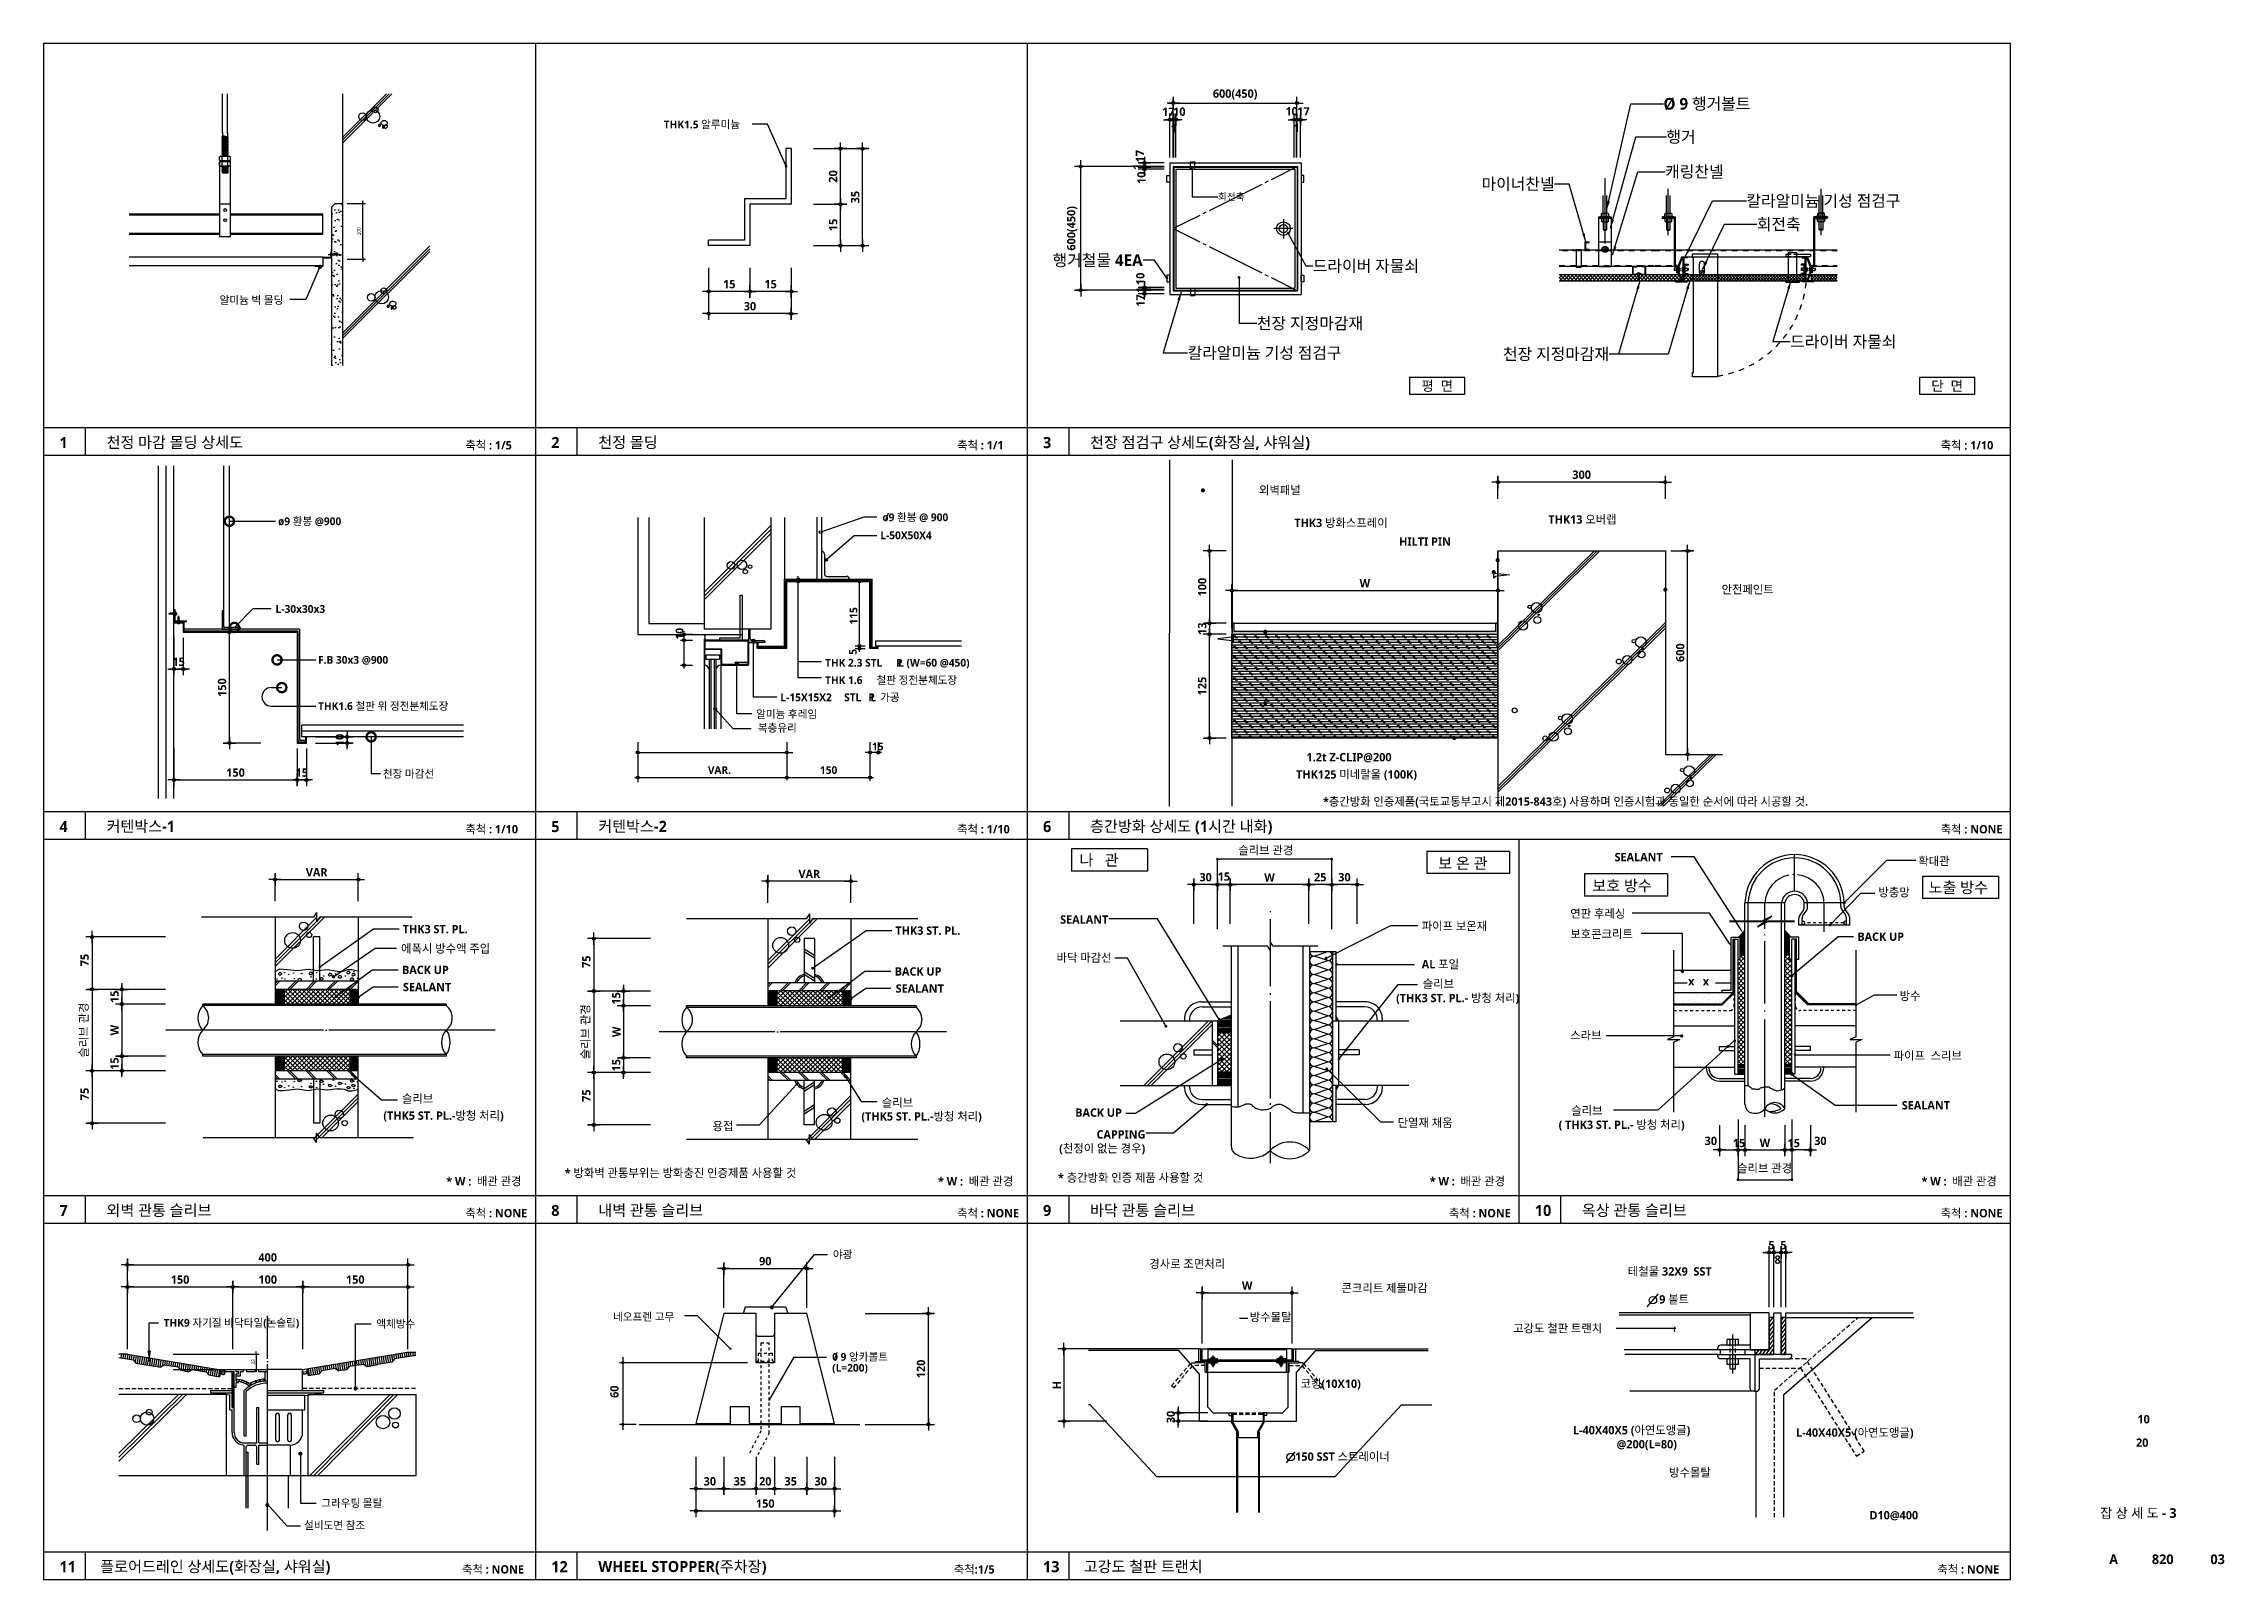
# Model space of a CAD drawing. Header units: millimetres. Extents: x 200 to 163856, y 0 to 163394.
# Drawn here: x 17000 to 24866, y 200 to 5740 of the extents above; entities that cross this region are included whole.
import ezdxf
from ezdxf.enums import TextEntityAlignment as Align

# ---------------------------------------------------------------- set-up
doc = ezdxf.new("R2010")
doc.units = ezdxf.units.MM
doc.header["$LTSCALE"] = 10
for name, pattern in [('1D30', [34, 30, -1.5, 1, -1.5]), ('CEN', [62, 60, -1, 0, -1]), ('CENTER', [65, 60, -2, 1, -2]), ('CENTER2', [1.125, 0.75, -0.125, 0.125, -0.125]), ('H4', [4, 2, -2]), ('HID', [2.3, 1.5, -0.8]), ('HIDDEN', [2, 1, -1])]:
    doc.linetypes.add(name, pattern=pattern)
doc.layers.get('DEFPOINTS').update_dxf_attribs({"color": 181})
for name, color, linetype in [('1', 3, 'Continuous'), ('2DIM', 2, 'Continuous'), ('2FIN', 6, 'Continuous'), ('3', 3, 'Continuous'), ('5A', 5, 'H4'), ('7ELE', 7, 'Continuous'), ('A-ANNO-GRA1', 7, 'Continuous'), ('A-ANNO-LEAD', 4, 'Continuous'), ('A-ANNO-TEXT010', 7, 'Continuous'), ('A-ANNO-TEXT1', 7, 'Continuous'), ('A-ANNO-TITL', 7, 'Continuous'), ('A-ELEV-FNSH', 6, 'Continuous'), ('A-FIN3', 8, 'Continuous'), ('A-SECT', 5, 'Continuous'), ('A-SECT-DETL', 4, 'Continuous'), ('A-SECT-FNSH', 5, 'Continuous'), ('A-SECT-PATT', 6, 'Continuous'), ('A-ST-AXIS-DIM', 7, 'Continuous'), ('AA-CON', 2, 'Continuous'), ('AA-ELEV2', 3, 'Continuous'), ('AA-ELEV4', 4, 'Continuous'), ('AA-HID', 4, 'HID'), ('ALM', 4, 'Continuous'), ('AL몰딩', 4, 'Continuous'), ('ANNO-TEXT010', 7, 'Continuous'), ('AZ-LEAD', 7, 'Continuous'), ('CEN', 1, 'CEN'), ('CEN1', 1, 'CENTER2'), ('CL', 1, '1D30'), ('COL', 2, 'Continuous'), ('CON', 2, 'Continuous'), ('D-SA-CEN', 1, 'CENTER'), ('DETAIL', 7, 'Continuous'), ('DIM', 4, 'Continuous'), ('DIME', 7, 'Continuous'), ('DOOR', 4, 'Continuous'), ('ELE', 8, 'Continuous'), ('ELE3', 8, 'Continuous'), ('F', 4, 'Continuous'), ('FI', 6, 'Continuous'), ('FIN', 6, 'Continuous'), ('FINISH', 6, 'Continuous'), ('GRID', 1, 'CENTER'), ('HAT', 5, 'Continuous'), ('HAT1', 6, 'Continuous'), ('HAT2', 245, 'Continuous'), ('HATCH', 7, 'Continuous'), ('HH', 9, 'Continuous'), ('HID', 7, 'HID'), ('INSU-HT1', 7, 'Continuous'), ('LEADER', 7, 'Continuous'), ('M-DET', 7, 'Continuous'), ('MDET', 7, 'Continuous'), ('SF', 6, 'Continuous'), ('STEEL', 151, 'Continuous'), ('STL', 40, 'Continuous'), ('T', 3, 'Continuous'), ('TXT', 3, 'Continuous'), ('VOID', 5, 'Continuous'), ('WALL', 3, 'Continuous'), ('wall fin', 6, 'Continuous'), ('WIN', 4, 'Continuous'), ('WIN-ELE', 11, 'Continuous'), ('밑그림', 8, 'Continuous'), ('지시선', 7, 'Continuous')]:
    doc.layers.add(name, color=color, linetype=linetype)
doc.styles.add('2020음성 1차', font='')
doc.styles.add('SH_진천_나눔', font='')
doc.styles.add('울릉도L', font='')
doc.styles.get('2020음성 1차').set_extended_font_data('NanumGothic', bold=True)
doc.styles.get('SH_진천_나눔').set_extended_font_data('NanumGothic', bold=True)
doc.styles.get('울릉도L').set_extended_font_data('HY울릉도L')
doc.dimstyles.new('NDIM-100', dxfattribs={"dimscale": 5, "dimtxt": 2.5, "dimasz": 1, "dimexe": 2, "dimexo": 2, "dimgap": 1, "dimtad": 1, "dimdec": 0, "dimtxsty": '울릉도L', "dimblk1": '_RXDOT', "dimblk2": '_RXDOT', "dimsah": 1, "dimcen": 0, "dimdle": 3, "dimclrd": 256, "dimclre": 256, "dimclrt": 3, "dimadec": 0, "dimazin": 0, "dimtfac": 1, "dimtdec": 0, "dimtix": 1, "dimtmove": 2, "dimatfit": 3, "dimfxl": 1, "dimtolj": 1, "dimtzin": 0, "dimarcsym": 0})
doc.dimstyles.new('NDIM10', dxfattribs={"dimscale": 10, "dimtxt": 3, "dimasz": 0.75, "dimexe": 2, "dimexo": 2, "dimgap": 1, "dimtad": 1, "dimdec": 1, "dimdsep": 46, "dimtxsty": '2020음성 1차', "dimblk": 'Z_DOT', "dimcen": 3, "dimdle": 3, "dimclrd": 256, "dimclre": 256, "dimclrt": 3, "dimadec": 0, "dimazin": 0, "dimtfac": 1, "dimtdec": 1, "dimtix": 1, "dimtmove": 2, "dimatfit": 3, "dimfxl": 1, "dimtolj": 1, "dimtzin": 0, "dimlwd": -1, "dimlwe": -1, "dimarcsym": 0})
pattern_1 = [(45, (-9413.412, -46457.479), (-8.8388348, 8.8388348), []), (135, (-9413.412, -46457.479), (-8.8388348, -8.8388348), [])]
pattern_2 = [(52.857191, (190324.304, -13743.978), (-7.97133014, 6.0380374), [])]

msp = doc.modelspace()

# ---------------------------------------------------------------- texts
at = {"layer": 'A-ANNO-TEXT1', "style": '2020음성 1차'}
for s, height, p in [('Ø 9 행거볼트', 42, (22842.55229, 5523.00977)), ('행거', 42, (22853.02677, 5403.75328)), ('캐링찬넬', 42, (22848.68795, 5278.05093)), ('회전축', 25, (21235.39587, 5187.83428)), ('칼라알미늄 기성 점검구', 42, (23141.83899, 5172.81502)), ('회전축', 42, (23179.70548, 5088.67296)), ('드라이버 자물쇠', 42, (21577.84833, 4938.14546)), ('천장 지정마감재', 42, (21376, 4731)), ('칼라알미늄 기성 점검구', 42, (21126.29938, 4624.31379)), ('드라이버 자물쇠', 42, (23299.60314, 4664.82631)), ('ø9 환봉 @900', 28, (17845.55559, 4017)), ('L-30x30x3', 28, (17836.6667, 3700.55556)), ('F.B 30x3 @900', 28, (17990, 3517)), ('THK1.6 철판 위 정전분체도장', 28, (17990, 3350.33333)), ('천장 마감선', 28, (18223.33333, 3105.88889)), ('* 방화벽 관통부위는 방화충진 인증제품 사용할 것', 30, (18879.50303, 1666.08864)), ('* 층간방화 인증 제품 사용할 것', 30, (20658.72183, 1649.13453)), ('야광', 28, (19846.83551, 1372.00981))]:
    msp.add_text(s, height=height, dxfattribs=at).set_placement(p, align=Align.MIDDLE_LEFT)
for s, height, p in [('THK1.5 알루미늄', 28, (19236.79151, 5434.19488)), ('알미늄 벽 몰딩', 28, (17634.6923, 4800.8611)), ('o9 환봉 @ 900', 28, (20025.37136, 4017.29971)), ('/', 30, (20033.62352, 4017.29971)), ('L-50X50X4', 28, (20017.87136, 3952.29971)), ('THK 2.3 STL', 28, (19818.74564, 3492.59971)), ('철판 정전분체도장', 28, (20004.31106, 3430.09971)), ('P', 28, (20074.87956, 3492.59971)), ('L (W=60 @450)', 28, (20082.37956, 3492.59971)), ('L-15X15X2', 28, (19657.44135, 3367.86881)), ('THK 1.6', 28, (19818.74564, 3430.09971)), ('STL', 28, (19887.44135, 3367.86881)), ('P', 28, (19974.83313, 3367.86881)), ('L', 28, (19982.33313, 3367.86881)), ('가공', 28, (20017.43828, 3367.86881)), ('알미늄 후레임', 28, (19569.83151, 3307.59971)), ('복층유리', 28, (19576.11686, 3257.59971)), ('15', 28, (19987.74135, 3190.36881)), ('VAR.', 28, (19395.95357, 3105.36881)), ('150', 28, (19800.24135, 3105.36881)), ('나   관', 40, (20736.29374, 2774.76171)), ('보 온 관', 40, (22030.41609, 2763.13568)), ('SEALANT ', 30, (22666.14766, 2790.64936)), ('확대관', 30, (23761.77569, 2776.12013)), ('보호 방수', 40, (22586.0838, 2682.38927)), ('방충망', 30, (23617.97709, 2663.60753)), ('노출 방수', 40, (23798.86127, 2675.8036)), ('연판 후레싱', 30, (22506.39133, 2586.59533)), ('THK3 ST. PL.', 30, (18295.3247, 2530.73381)), ('THK3 ST. PL.', 30, (20072.34197, 2525.25025)), ('보호콘크리트', 30, (22506.39133, 2513.30893)), ('BACK UP ', 30, (23541.98494, 2503.38871)), ('에폭시 방수액 주입', 30, (18289.30366, 2460.46963)), ('BACK UP ', 30, (18292.82455, 2383.58092)), ('BACK UP ', 30, (20069.84182, 2378.09737)), ('SEALANT ', 30, (18296.16742, 2321.86958)), ('SEALANT ', 30, (20073.18469, 2316.38602)), ('방수', 30, (23694.36819, 2289.80255)), ('스라브', 30, (22506.39133, 2147.55076)), ('파이프  스리브', 30, (23672.8386, 2074.09717)), ('(THK5 ST. PL.-방청 처리)', 30, (18225.48089, 1858.00152)), ('슬리브', 30, (18292.48711, 1919.14307)), ('(THK5 ST. PL.-방청 처리)', 30, (19949.78596, 1855.22003)), ('슬리브', 30, (20023.24006, 1904.77286)), ('슬리브', 30, (22509.98097, 1876.19394)), ('SEALANT ', 30, (23702.14755, 1895.10341)), ('용접', 30, (19412.86633, 1819.79098)), ('( THK3 ST. PL.- 방청 처리)', 30, (22464.62049, 1825.08653)), ('경사로 조면처리', 30, (20987.90731, 1323.07211)), ('콘크리트 제물마감', 30, (21681.35331, 1235.69341)), ('테철물 32X9  SST', 30, (22714.26204, 1296.09872)), ('9 볼트', 30, (22827.12992, 1195.31413)), ('THK9 자기질 바닥타일(논슬립)', 28, (17432.97623, 1111.67056)), ('액체방수', 28, (18200.06303, 1108.08534)), ('네오프렌 고무', 28, (19054.11786, 1133.28434)), ('방수몰탈', 30, (21350.48308, 1131.30164)), ('고강도 철판 트랜치', 30, (22300.29202, 1090.7015)), ('0 9 앙카볼트', 28, (19844.33165, 988.72585)), ('(L=200)', 28, (19844.33165, 949.26726)), ('/', 28, (19849.12794, 991.12266)), ('코킹(10X10)', 30, (21533.77118, 890.94116)), ('L-40X40X5 (아연도앵글)', 30, (22516.04633, 723.25221)), ('L-40X40X5 (아연도앵글)', 30, (23321.32912, 714.63586)), ('150 SST 스트레이너', 30, (21514.24027, 627.82242)), ('@200(L=80)', 30, (22673.54118, 672.50811)), ('방수몰탈', 30, (22862.90453, 570.55828)), ('그라우팅 몰탈', 28, (18001.29388, 460.84876)), ('설비도면 참조', 28, (17939.48097, 381.25935)), ('D10@400', 30, (23585.63148, 416.52284))]:
    msp.add_text(s, height=height, dxfattribs=at).set_placement(p)
for s, height, p in [('마이너찬넬', 42, (22449.9472, 5233.42651)), ('행거철물 4EA', 42, (20963.84465, 4958.62329)), ('천장 지정마감재', 42, (22646.63039, 4619.99049)), ('* W :  배관 관경', 30, (22271.22405, 1636.12645)), ('* W :  배관 관경', 30, (24044.9654, 1636.12645))]:
    msp.add_text(s, height=height, dxfattribs=at).set_placement(p, align=Align.MIDDLE_RIGHT)
at = {"layer": 'A-ANNO-TEXT1', "linetype": 'Continuous', "style": '2020음성 1차'}
for s, height, p in [('천정 마감 몰딩 상세도', 40, (17226.85991, 4281.35983)), ('천정 몰딩', 40, (19000.60126, 4281.35983)), ('천장 점검구 상세도(화장실, 샤워실)', 40, (20774.34261, 4281.35983)), ('1', 40, (17057.2056, 4280.82726)), ('축척 : 1/5', 30, (18521.14484, 4276.12645)), ('2', 40, (18830.94695, 4280.82726)), ('축척 : 1/1', 30, (20294.88619, 4276.12645)), ('3', 40, (20604.6883, 4280.82726)), ('축척 : 1/10', 30, (23842.36889, 4276.12645)), ('4', 40, (17057.2056, 2895.82726)), ('커텐박스-1', 40, (17226.85991, 2896.35983)), ('축척 : 1/10', 30, (18521.14484, 2891.12645)), ('5', 40, (18830.94695, 2895.82726)), ('커텐박스-2', 40, (19000.60126, 2896.35983)), ('축척 : 1/10', 30, (20294.88619, 2891.12645)), ('6', 40, (20604.6883, 2895.82726)), ('층간방화 상세도 (1시간 내화)', 40, (20774.34261, 2896.35983)), ('축척 : NONE', 30, (23842.36889, 2891.12645)), ('7', 40, (17057.2056, 1510.82726)), ('외벽 관통 슬리브', 40, (17226.85991, 1511.35983)), ('축척 : NONE', 30, (18521.14484, 1506.12645)), ('8', 40, (18830.94695, 1510.82726)), ('내벽 관통 슬리브', 40, (19000.60126, 1511.35983)), ('축척 : NONE', 30, (20294.88619, 1506.12645)), ('9', 40, (20604.6883, 1510.82726)), ('바닥 관통 슬리브', 40, (20774.34261, 1511.35983)), ('축척 : NONE', 30, (22068.62754, 1506.12645)), ('10', 40, (22378.42965, 1510.82726)), ('옥상 관통 슬리브', 40, (22548.08396, 1511.35983)), ('축척 : NONE', 30, (23842.36889, 1506.12645)), ('11', 40, (17057.2056, 225.82726)), ('플로어드레인 상세도(화장실, 샤워실)', 40, (17204.25457, 226.35983)), ('축척 : NONE', 30, (18509.2349, 221.12645)), ('12', 40, (18830.94695, 225.82726)), ('WHEEL STOPPER(주차장)', 40, (19000.60126, 226.35983)), ('축척:1/5', 30, (20282.97625, 221.12645)), ('13', 40, (20604.6883, 225.82726)), ('고강도 철판 트랜치', 40, (20751.73726, 226.35983)), ('축척 : NONE', 30, (23830.45895, 221.12645))]:
    msp.add_text(s, height=height, dxfattribs=at).set_placement(p)
at = {"layer": 'A-ANNO-TEXT1', "style": '2020음성 1차'}
for s, p in [('외벽패널', (21383.77238, 4105.37838)), ('THK3 방화스프레이', (21511.08347, 3987.24962)), ('THK13 오버랩', (22427.40203, 3999.24854)), ('HILTI PIN', (21889.36847, 3919.49543)), ('안전페인트', (23052.03549, 3747.04157)), ('1.2t Z-CLIP@200', (21555.01257, 3141.87183)), ('THK125 미네랄울 (100K)', (21517.7942, 3079.85929)), ('*층간방화 인증제품(국토교통부고시 제2015-843호) 사용하며 인증시험과 동일한 순서에 따라 시공할 것.', (21614.57154, 2981.95774))]:
    msp.add_text(s, height=30, dxfattribs=at).set_placement(p, align=Align.BOTTOM_LEFT)
for s, height, p in [('115', 28, (19935.24135, 3644.29547)), ('10', 28, (19307.44135, 3590.36881)), ('5', 28, (19932.74135, 3535.36881)), ('60', 30, (19073.75277, 854.70237))]:
    msp.add_text(s, height=height, rotation=90, dxfattribs=at).set_placement(p)
at = {"layer": 'A-ANNO-TEXT1', "linetype": 'Continuous', "style": '2020음성 1차'}
for p in [(18723.74135, 1636.12645), (20497.4827, 1636.12645)]:
    msp.add_text('* W :  배관 관경', height=30, dxfattribs=at).set_placement(p, align=Align.MIDDLE_RIGHT)
at = {"layer": 'A-ANNO-TITL', "style": 'SH_진천_나눔'}
for s, height, p in [('10', 30, (24574.51731, 777.77977)), ('20 ', 30, (24574.51731, 693.33932)), ('잡 상 세 도 - 3', 35, (24555.67511, 439.72596)), ('A', 35, (24466.2525, 272.70944)), ('820', 35, (24643.36116, 272.70944)), ('03', 35, (24841.57606, 272.70944))]:
    msp.add_text(s, height=height, dxfattribs=at).set_placement(p, align=Align.MIDDLE)
at = {"layer": 'A-ST-AXIS-DIM', "style": '2020음성 1차'}
for p in [(21408.25216, 2830.1966), (23207.37027, 1683.02949)]:
    msp.add_text('슬리브 관경', height=30, dxfattribs=at).set_placement(p, align=Align.MIDDLE_CENTER)
for p in [(17144.57769, 2181.42426), (18954.35095, 2175.32232)]:
    msp.add_text('슬리브 관경', height=30, rotation=90, dxfattribs=at).set_placement(p, align=Align.MIDDLE_CENTER)
at = {"layer": 'M-DET', "color": 7, "linetype": 'Continuous', "style": '2020음성 1차'}
msp.add_text('x   x', height=30, dxfattribs=at).set_placement((22931.45729, 2342.34355))
at = {"layer": 'T', "linetype": 'Continuous', "style": '2020음성 1차'}
for s, p in [('평  면', (22026.7383, 4505.3326)), ('단  면', (23865.7383, 4505.3326))]:
    msp.add_text(s, height=36, dxfattribs=at).set_placement(p, align=Align.MIDDLE_CENTER)
at = {"layer": 'T', "color": 7, "style": '2020음성 1차'}
for s, p in [('SEALANT', (20666.49071, 2565.24421)), ('파이프 보온재', (21970.74262, 2541.74774)), ('바닥 마감선', (20653.694, 2427.77215)), ('AL 포일', (21970.74262, 2404.01576)), ('슬리브', (21974.27454, 2333.30449)), ('(THK3 ST. PL.- 방청 처리)', (21878.29263, 2282.19559)), ('BACK UP ', (20720.8299, 1868.64285)), ('CAPPING', (20797.80968, 1790.30536)), ('단열재 채움', (21883.72481, 1832.33829)), ('(천정이 없는 경우)', (20663.04218, 1739.65428))]:
    msp.add_text(s, height=30, dxfattribs=at).set_placement(p)
at = {"layer": '지시선', "style": '2020음성 1차'}
msp.add_text('~', height=30, rotation=90, dxfattribs=at).set_placement((22897.58552, 1090.83512))

# ---------------------------------------------------------------- blocks, each defined once
blk = doc.blocks.new('_RXDOT')
at = {"color": 0, "linetype": 'ByBlock'}
blk.add_line((-1, 0), (2, 0), dxfattribs=at)
at = {"color": 0, "linetype": 'ByBlock', "const_width": 0.5}
blk.add_lwpolyline([(-0.25, 0, 1), (0.25, 0, 1)], format="xyb", close=True, dxfattribs=at)
blk = doc.blocks.new('*D6799')
at = {"layer": 'A-ST-AXIS-DIM', "lineweight": -2}
for p, q in [((18095.3, 5162.7), (18161.5, 5162.7)), ((18151.5, 4967.7), (18151.5, 5157.7)), ((18095.3, 4962.7), (18161.5, 4962.7))]:
    blk.add_line(p, q, dxfattribs=at)
at = {"layer": 'DEFPOINTS', "color": 0}
for p in [(18085.3, 5162.7), (18151.5, 5162.7), (18085.3, 4962.7)]:
    blk.add_point(p, dxfattribs=at)
at = {"layer": 'A-ST-AXIS-DIM', "linetype": 'ByBlock', "lineweight": -2, "xscale": 5, "yscale": 5, "zscale": 5}
for p, rotation in [((18151.5, 5162.7), 90), ((18151.5, 4962.7), 270)]:
    blk.add_blockref('_RXDOT', p, dxfattribs=dict(at, rotation=rotation))
at = {"layer": 'A-ST-AXIS-DIM', "color": 3, "insert": (18136.9, 5062.7), "char_height": 12.5, "attachment_point": 5, "rotation": 90, "style": '울릉도L'}
blk.add_mtext('\\A1;100', dxfattribs=at)
blk = doc.blocks.new('Hilti')
blk.add_line((0, 10.6), (0, -34.6))
blk.add_lwpolyline([(-6, 0), (6, 0), (6, 1), (-6, 1)], close=True)
at = {"linetype": 'HID'}
blk.add_lwpolyline([(-2, 0), (-2, -20.6), (0, -27), (2, -20.6), (2, 0)], dxfattribs=at)
blk.add_arc((0, -0.2), 4.08, 17.20176, 162.79824)
blk = doc.blocks.new('Z_DOT')
at = {"layer": 'DIM', "color": 0}
for p, q in [((-3, 0), (3, 0)), ((0, -3), (0, 3))]:
    blk.add_line(p, q, dxfattribs=at)
for radius in [0.75, 0.375]:
    blk.add_circle((0, 0), radius, dxfattribs=at)
blk = doc.blocks.new('*D6800')
at = {"layer": 'A-ST-AXIS-DIM'}
for p, q in [((19547.7, 4931.6), (19547.7, 4825.9)), ((19696.7, 4931.6), (19696.7, 4825.9)), ((19689.2, 4845.9), (19555.2, 4845.9))]:
    blk.add_line(p, q, dxfattribs=at)
at = {"layer": 'DEFPOINTS', "color": 0}
for p in [(19547.7, 4951.6), (19696.7, 4951.6), (19547.7, 4845.9)]:
    blk.add_point(p, dxfattribs=at)
at = {"layer": 'A-ST-AXIS-DIM', "linetype": 'ByBlock', "xscale": 7.5, "yscale": 7.5, "zscale": 7.5, "rotation": 180}
blk.add_blockref('Z_DOT', (19547.7, 4845.9), dxfattribs=at)
at = {"layer": 'A-ST-AXIS-DIM', "linetype": 'ByBlock', "xscale": 7.5, "yscale": 7.5, "zscale": 7.5}
blk.add_blockref('Z_DOT', (19696.7, 4845.9), dxfattribs=at)
at = {"layer": 'A-ST-AXIS-DIM', "color": 3, "insert": (19622.2, 4872.3), "char_height": 30, "attachment_point": 5, "style": '2020음성 1차'}
blk.add_mtext('\\A1;15', dxfattribs=at)
blk = doc.blocks.new('*D6801')
at = {"layer": 'A-ST-AXIS-DIM'}
for p, q in [((19398.6, 4931.6), (19398.6, 4825.9)), ((19547.7, 4931.6), (19547.7, 4825.9)), ((19540.2, 4845.9), (19406.1, 4845.9))]:
    blk.add_line(p, q, dxfattribs=at)
at = {"layer": 'DEFPOINTS', "color": 0}
for p in [(19398.6, 4951.6), (19547.7, 4951.6), (19398.6, 4845.9)]:
    blk.add_point(p, dxfattribs=at)
at = {"layer": 'A-ST-AXIS-DIM', "linetype": 'ByBlock', "xscale": 7.5, "yscale": 7.5, "zscale": 7.5, "rotation": 180}
blk.add_blockref('Z_DOT', (19398.6, 4845.9), dxfattribs=at)
at = {"layer": 'A-ST-AXIS-DIM', "linetype": 'ByBlock', "xscale": 7.5, "yscale": 7.5, "zscale": 7.5}
blk.add_blockref('Z_DOT', (19547.7, 4845.9), dxfattribs=at)
at = {"layer": 'A-ST-AXIS-DIM', "color": 3, "insert": (19473.1, 4872.3), "char_height": 30, "attachment_point": 5, "style": '2020음성 1차'}
blk.add_mtext('\\A1;15', dxfattribs=at)
blk = doc.blocks.new('*D6802')
at = {"layer": 'A-ST-AXIS-DIM'}
for p, q in [((19398.6, 4931.6), (19398.6, 4745.9)), ((19696.7, 4931.6), (19696.7, 4745.9)), ((19689.2, 4765.9), (19406.1, 4765.9))]:
    blk.add_line(p, q, dxfattribs=at)
at = {"layer": 'DEFPOINTS', "color": 0}
for p in [(19398.6, 4951.6), (19696.7, 4951.6), (19398.6, 4765.9)]:
    blk.add_point(p, dxfattribs=at)
at = {"layer": 'A-ST-AXIS-DIM', "linetype": 'ByBlock', "xscale": 7.5, "yscale": 7.5, "zscale": 7.5, "rotation": 180}
blk.add_blockref('Z_DOT', (19398.6, 4765.9), dxfattribs=at)
at = {"layer": 'A-ST-AXIS-DIM', "linetype": 'ByBlock', "xscale": 7.5, "yscale": 7.5, "zscale": 7.5}
blk.add_blockref('Z_DOT', (19696.7, 4765.9), dxfattribs=at)
at = {"layer": 'A-ST-AXIS-DIM', "color": 3, "insert": (19547.7, 4792.5), "char_height": 30, "attachment_point": 5, "style": '2020음성 1차'}
blk.add_mtext('\\A1;30', dxfattribs=at)
blk = doc.blocks.new('*D6803')
at = {"layer": 'A-ST-AXIS-DIM'}
for p, q in [((19776.4, 5160.3), (19894.1, 5160.3)), ((19874.1, 5018.7), (19874.1, 5152.8)), ((19776.4, 5011.2), (19894.1, 5011.2))]:
    blk.add_line(p, q, dxfattribs=at)
at = {"layer": 'DEFPOINTS', "color": 0}
for p in [(19756.4, 5160.3), (19874.1, 5160.3), (19756.4, 5011.2)]:
    blk.add_point(p, dxfattribs=at)
at = {"layer": 'A-ST-AXIS-DIM', "linetype": 'ByBlock', "xscale": 7.5, "yscale": 7.5, "zscale": 7.5}
for p, rotation in [((19874.1, 5160.3), 90), ((19874.1, 5011.2), 270)]:
    blk.add_blockref('Z_DOT', p, dxfattribs=dict(at, rotation=rotation))
at = {"layer": 'A-ST-AXIS-DIM', "color": 3, "insert": (19847.8, 5085.8), "char_height": 30, "attachment_point": 5, "rotation": 90, "style": '2020음성 1차'}
blk.add_mtext('\\A1;15', dxfattribs=at)
blk = doc.blocks.new('*D6804')
at = {"layer": 'A-ST-AXIS-DIM'}
for p, q in [((19776.4, 5361.2), (19894.1, 5361.2)), ((19874.1, 5167.8), (19874.1, 5353.7)), ((19776.4, 5160.3), (19894.1, 5160.3))]:
    blk.add_line(p, q, dxfattribs=at)
at = {"layer": 'DEFPOINTS', "color": 0}
for p in [(19756.4, 5361.2), (19874.1, 5361.2), (19756.4, 5160.3)]:
    blk.add_point(p, dxfattribs=at)
at = {"layer": 'A-ST-AXIS-DIM', "linetype": 'ByBlock', "xscale": 7.5, "yscale": 7.5, "zscale": 7.5}
for p, rotation in [((19874.1, 5361.2), 90), ((19874.1, 5160.3), 270)]:
    blk.add_blockref('Z_DOT', p, dxfattribs=dict(at, rotation=rotation))
at = {"layer": 'A-ST-AXIS-DIM', "color": 3, "insert": (19847.6, 5260.8), "char_height": 30, "attachment_point": 5, "rotation": 90, "style": '2020음성 1차'}
blk.add_mtext('\\A1;20', dxfattribs=at)
blk = doc.blocks.new('*D6805')
at = {"layer": 'A-ST-AXIS-DIM'}
for p, q in [((19776.4, 5361.2), (19974.1, 5361.2)), ((19954.1, 5018.7), (19954.1, 5353.7)), ((19776.4, 5011.2), (19974.1, 5011.2))]:
    blk.add_line(p, q, dxfattribs=at)
at = {"layer": 'DEFPOINTS', "color": 0}
for p in [(19756.4, 5361.2), (19954.1, 5361.2), (19756.4, 5011.2)]:
    blk.add_point(p, dxfattribs=at)
at = {"layer": 'A-ST-AXIS-DIM', "linetype": 'ByBlock', "xscale": 7.5, "yscale": 7.5, "zscale": 7.5}
for p, rotation in [((19954.1, 5361.2), 90), ((19954.1, 5011.2), 270)]:
    blk.add_blockref('Z_DOT', p, dxfattribs=dict(at, rotation=rotation))
at = {"layer": 'A-ST-AXIS-DIM', "color": 3, "insert": (19927.6, 5186.2), "char_height": 30, "attachment_point": 5, "rotation": 90, "style": '2020음성 1차'}
blk.add_mtext('\\A1;35', dxfattribs=at)
blk = doc.blocks.new('*D6834')
at = {"layer": 'A-ST-AXIS-DIM'}
for p, q in [((21074.6, 5329.5), (21074.6, 5545.4)), ((21082.1, 5525.4), (21513.3, 5525.4)), ((21520.8, 5329.5), (21520.8, 5545.4))]:
    blk.add_line(p, q, dxfattribs=at)
at = {"layer": 'DEFPOINTS', "color": 0}
for p in [(21520.8, 5525.4), (21074.6, 5309.5), (21520.8, 5309.5)]:
    blk.add_point(p, dxfattribs=at)
at = {"layer": 'A-ST-AXIS-DIM', "linetype": 'ByBlock', "xscale": 7.5, "yscale": 7.5, "zscale": 7.5, "rotation": 180.0000000000009}
blk.add_blockref('Z_DOT', (21074.6, 5525.4), dxfattribs=at)
at = {"layer": 'A-ST-AXIS-DIM', "linetype": 'ByBlock', "xscale": 7.5, "yscale": 7.5, "zscale": 7.5}
blk.add_blockref('Z_DOT', (21520.8, 5525.4), dxfattribs=at)
at = {"layer": 'A-ST-AXIS-DIM', "color": 3, "insert": (21297.7, 5556.3), "char_height": 30, "attachment_point": 5, "style": '2020음성 1차'}
blk.add_mtext('\\A1;600(450)', dxfattribs=at)
blk = doc.blocks.new('*D6835')
at = {"layer": 'A-ST-AXIS-DIM'}
for p, q in [((21069.3, 5465.4), (21061.8, 5465.4)), ((21076.8, 5329.5), (21076.8, 5485.4)), ((21076.8, 5465.4), (21084.3, 5465.4)), ((21084.3, 5329.5), (21084.3, 5485.4)), ((21091.8, 5465.4), (21099.3, 5465.4))]:
    blk.add_line(p, q, dxfattribs=at)
at = {"layer": 'DEFPOINTS', "color": 0}
for p in [(21084.3, 5465.4), (21076.8, 5309.5), (21084.3, 5309.5)]:
    blk.add_point(p, dxfattribs=at)
at = {"layer": 'A-ST-AXIS-DIM', "linetype": 'ByBlock', "xscale": 7.5, "yscale": 7.5, "zscale": 7.5}
blk.add_blockref('Z_DOT', (21076.8, 5465.4), dxfattribs=at)
at = {"layer": 'A-ST-AXIS-DIM', "linetype": 'ByBlock', "xscale": 7.5, "yscale": 7.5, "zscale": 7.5, "rotation": 180}
blk.add_blockref('Z_DOT', (21084.3, 5465.4), dxfattribs=at)
at = {"layer": 'A-ST-AXIS-DIM', "color": 3, "insert": (21096.5, 5494.3), "char_height": 30, "attachment_point": 5, "style": '2020음성 1차'}
blk.add_mtext('\\A1;10', dxfattribs=at)
blk = doc.blocks.new('*D6836')
at = {"layer": 'A-ST-AXIS-DIM'}
for p, q in [((21067.1, 5465.4), (21059.6, 5465.4)), ((21074.6, 5329.5), (21074.6, 5485.4)), ((21074.6, 5465.4), (21076.8, 5465.4)), ((21076.8, 5329.5), (21076.8, 5485.4)), ((21084.3, 5465.4), (21091.8, 5465.4))]:
    blk.add_line(p, q, dxfattribs=at)
at = {"layer": 'DEFPOINTS', "color": 0}
for p in [(21076.8, 5465.4), (21074.6, 5309.5), (21076.8, 5309.5)]:
    blk.add_point(p, dxfattribs=at)
at = {"layer": 'A-ST-AXIS-DIM', "linetype": 'ByBlock', "xscale": 7.5, "yscale": 7.5, "zscale": 7.5}
for p, rotation in [((21074.6, 5465.4), 1.852807392086982e-10), ((21076.8, 5465.4), 180.0000000001853)]:
    blk.add_blockref('Z_DOT', p, dxfattribs=dict(at, rotation=rotation))
at = {"layer": 'A-ST-AXIS-DIM', "color": 3, "insert": (21075.7, 5433.9), "char_height": 30, "attachment_point": 5, "style": '2020음성 1차'}
blk.add_mtext('\\A1;1', dxfattribs=at)
blk = doc.blocks.new('*D6837')
at = {"layer": 'A-ST-AXIS-DIM'}
for p, q in [((21054.3, 5465.4), (21046.8, 5465.4)), ((21061.8, 5329.5), (21061.8, 5485.4)), ((21061.8, 5465.4), (21074.6, 5465.4)), ((21074.6, 5329.5), (21074.6, 5485.4)), ((21082.1, 5465.4), (21089.6, 5465.4))]:
    blk.add_line(p, q, dxfattribs=at)
at = {"layer": 'DEFPOINTS', "color": 0}
for p in [(21074.6, 5465.4), (21061.8, 5309.5), (21074.6, 5309.5)]:
    blk.add_point(p, dxfattribs=at)
at = {"layer": 'A-ST-AXIS-DIM', "linetype": 'ByBlock', "xscale": 7.5, "yscale": 7.5, "zscale": 7.5}
blk.add_blockref('Z_DOT', (21061.8, 5465.4), dxfattribs=at)
at = {"layer": 'A-ST-AXIS-DIM', "linetype": 'ByBlock', "xscale": 7.5, "yscale": 7.5, "zscale": 7.5, "rotation": 180}
blk.add_blockref('Z_DOT', (21074.6, 5465.4), dxfattribs=at)
at = {"layer": 'A-ST-AXIS-DIM', "color": 3, "insert": (21056.8, 5494.3), "char_height": 30, "attachment_point": 5, "style": '2020음성 1차'}
blk.add_mtext('\\A1;17', dxfattribs=at)
blk = doc.blocks.new('*D6838')
at = {"layer": 'A-ST-AXIS-DIM'}
for p, q in [((21503.6, 5465.4), (21496.1, 5465.4)), ((21511.1, 5329.5), (21511.1, 5485.4)), ((21518.6, 5465.4), (21511.1, 5465.4)), ((21518.6, 5329.5), (21518.6, 5485.4)), ((21526.1, 5465.4), (21533.6, 5465.4))]:
    blk.add_line(p, q, dxfattribs=at)
at = {"layer": 'DEFPOINTS', "color": 0}
for p in [(21511.1, 5465.4), (21511.1, 5309.5), (21518.6, 5309.5)]:
    blk.add_point(p, dxfattribs=at)
at = {"layer": 'A-ST-AXIS-DIM', "linetype": 'ByBlock', "xscale": 7.5, "yscale": 7.5, "zscale": 7.5}
blk.add_blockref('Z_DOT', (21511.1, 5465.4), dxfattribs=at)
at = {"layer": 'A-ST-AXIS-DIM', "linetype": 'ByBlock', "xscale": 7.5, "yscale": 7.5, "zscale": 7.5, "rotation": 180}
blk.add_blockref('Z_DOT', (21518.6, 5465.4), dxfattribs=at)
at = {"layer": 'A-ST-AXIS-DIM', "color": 3, "insert": (21501.5, 5495.7), "char_height": 30, "attachment_point": 5, "style": '2020음성 1차'}
blk.add_mtext('\\A1;10', dxfattribs=at)
blk = doc.blocks.new('*D6839')
at = {"layer": 'A-ST-AXIS-DIM'}
for p, q in [((21511.1, 5465.4), (21503.6, 5465.4)), ((21518.6, 5329.5), (21518.6, 5485.4)), ((21520.8, 5465.4), (21518.6, 5465.4)), ((21520.8, 5329.5), (21520.8, 5485.4)), ((21528.3, 5465.4), (21535.8, 5465.4))]:
    blk.add_line(p, q, dxfattribs=at)
at = {"layer": 'DEFPOINTS', "color": 0}
for p in [(21518.6, 5465.4), (21518.6, 5309.5), (21520.8, 5309.5)]:
    blk.add_point(p, dxfattribs=at)
at = {"layer": 'A-ST-AXIS-DIM', "linetype": 'ByBlock', "xscale": 7.5, "yscale": 7.5, "zscale": 7.5}
for p, rotation in [((21518.6, 5465.4), 359.9999999998147), ((21520.8, 5465.4), 179.9999999998147)]:
    blk.add_blockref('Z_DOT', p, dxfattribs=dict(at, rotation=rotation))
at = {"layer": 'A-ST-AXIS-DIM', "color": 3, "insert": (21519.7, 5436), "char_height": 30, "attachment_point": 5, "style": '2020음성 1차'}
blk.add_mtext('\\A1;1', dxfattribs=at)
blk = doc.blocks.new('*D6840')
at = {"layer": 'A-ST-AXIS-DIM'}
for p, q in [((21513.3, 5465.4), (21505.8, 5465.4)), ((21520.8, 5329.5), (21520.8, 5485.4)), ((21533.6, 5465.4), (21520.8, 5465.4)), ((21533.6, 5329.5), (21533.6, 5485.4)), ((21541.1, 5465.4), (21548.6, 5465.4))]:
    blk.add_line(p, q, dxfattribs=at)
at = {"layer": 'DEFPOINTS', "color": 0}
for p in [(21520.8, 5465.4), (21520.8, 5309.5), (21533.6, 5309.5)]:
    blk.add_point(p, dxfattribs=at)
at = {"layer": 'A-ST-AXIS-DIM', "linetype": 'ByBlock', "xscale": 7.5, "yscale": 7.5, "zscale": 7.5}
blk.add_blockref('Z_DOT', (21520.8, 5465.4), dxfattribs=at)
at = {"layer": 'A-ST-AXIS-DIM', "linetype": 'ByBlock', "xscale": 7.5, "yscale": 7.5, "zscale": 7.5, "rotation": 180}
blk.add_blockref('Z_DOT', (21533.6, 5465.4), dxfattribs=at)
at = {"layer": 'A-ST-AXIS-DIM', "color": 3, "insert": (21544, 5495.7), "char_height": 30, "attachment_point": 5, "style": '2020음성 1차'}
blk.add_mtext('\\A1;17', dxfattribs=at)
blk = doc.blocks.new('*D6841')
at = {"layer": 'A-ST-AXIS-DIM'}
for p, q in [((21041.8, 5296.8), (20720.6, 5296.8)), ((20740.6, 4858), (20740.6, 5289.3)), ((21041.8, 4850.5), (20720.6, 4850.5))]:
    blk.add_line(p, q, dxfattribs=at)
at = {"layer": 'DEFPOINTS', "color": 0}
for p in [(20740.6, 5296.8), (21061.8, 5296.8), (21061.8, 4850.5)]:
    blk.add_point(p, dxfattribs=at)
at = {"layer": 'A-ST-AXIS-DIM', "linetype": 'ByBlock', "xscale": 7.5, "yscale": 7.5, "zscale": 7.5}
for p, rotation in [((20740.6, 5296.8), 90), ((20740.6, 4850.5), 270)]:
    blk.add_blockref('Z_DOT', p, dxfattribs=dict(at, rotation=rotation))
at = {"layer": 'A-ST-AXIS-DIM', "color": 3, "insert": (20709.8, 5073.6), "char_height": 30, "attachment_point": 5, "rotation": 90, "style": '2020음성 1차'}
blk.add_mtext('\\A1;600(450)', dxfattribs=at)
blk = doc.blocks.new('*D6842')
at = {"layer": 'A-ST-AXIS-DIM'}
for p, q in [((21041.8, 4860.3), (20950.6, 4860.3)), ((21041.8, 4852.8), (20950.6, 4852.8)), ((20970.6, 4867.8), (20970.6, 4875.3)), ((20970.6, 4852.8), (20970.6, 4860.3)), ((20970.6, 4845.3), (20970.6, 4837.8))]:
    blk.add_line(p, q, dxfattribs=at)
at = {"layer": 'DEFPOINTS', "color": 0}
for p in [(20970.6, 4860.3), (21061.8, 4860.3), (21061.8, 4852.8)]:
    blk.add_point(p, dxfattribs=at)
at = {"layer": 'A-ST-AXIS-DIM', "linetype": 'ByBlock', "xscale": 7.5, "yscale": 7.5, "zscale": 7.5}
for p, rotation in [((20970.6, 4860.3), 270), ((20970.6, 4852.8), 90)]:
    blk.add_blockref('Z_DOT', p, dxfattribs=dict(at, rotation=rotation))
at = {"layer": 'A-ST-AXIS-DIM', "color": 3, "insert": (20955.9, 4891.3), "char_height": 30, "attachment_point": 5, "rotation": 90, "style": '2020음성 1차'}
blk.add_mtext('\\A1;10', dxfattribs=at)
blk = doc.blocks.new('*D6843')
at = {"layer": 'A-ST-AXIS-DIM'}
for p, q in [((21041.8, 4852.8), (20950.6, 4852.8)), ((21041.8, 4850.5), (20950.6, 4850.5)), ((20970.6, 4860.3), (20970.6, 4867.8)), ((20970.6, 4850.5), (20970.6, 4852.8)), ((20970.6, 4843), (20970.6, 4835.5))]:
    blk.add_line(p, q, dxfattribs=at)
at = {"layer": 'DEFPOINTS', "color": 0}
for p in [(20970.6, 4852.8), (21061.8, 4852.8), (21061.8, 4850.5)]:
    blk.add_point(p, dxfattribs=at)
at = {"layer": 'A-ST-AXIS-DIM', "linetype": 'ByBlock', "xscale": 7.5, "yscale": 7.5, "zscale": 7.5}
for p, rotation in [((20970.6, 4852.8), 270), ((20970.6, 4850.5), 90)]:
    blk.add_blockref('Z_DOT', p, dxfattribs=dict(at, rotation=rotation))
at = {"layer": 'A-ST-AXIS-DIM', "color": 3, "insert": (20956.1, 4851.6), "char_height": 30, "attachment_point": 5, "rotation": 90, "style": '2020음성 1차'}
blk.add_mtext('\\A1;1', dxfattribs=at)
blk = doc.blocks.new('*D6844')
at = {"layer": 'A-ST-AXIS-DIM'}
for p, q in [((21041.8, 4850.5), (20950.6, 4850.5)), ((21041.8, 4837.8), (20950.6, 4837.8)), ((20970.6, 4858), (20970.6, 4865.5)), ((20970.6, 4837.8), (20970.6, 4850.5)), ((20970.6, 4830.3), (20970.6, 4822.8))]:
    blk.add_line(p, q, dxfattribs=at)
at = {"layer": 'DEFPOINTS', "color": 0}
for p in [(20970.6, 4850.5), (21061.8, 4850.5), (21061.8, 4837.8)]:
    blk.add_point(p, dxfattribs=at)
at = {"layer": 'A-ST-AXIS-DIM', "linetype": 'ByBlock', "xscale": 7.5, "yscale": 7.5, "zscale": 7.5}
for p, rotation in [((20970.6, 4850.5), 270), ((20970.6, 4837.8), 90)]:
    blk.add_blockref('Z_DOT', p, dxfattribs=dict(at, rotation=rotation))
at = {"layer": 'A-ST-AXIS-DIM', "color": 3, "insert": (20955.9, 4813.3), "char_height": 30, "attachment_point": 5, "rotation": 90, "style": '2020음성 1차'}
blk.add_mtext('\\A1;17', dxfattribs=at)
blk = doc.blocks.new('*D6845')
at = {"layer": 'A-ST-AXIS-DIM'}
for p, q in [((21041.8, 5294.5), (20950.6, 5294.5)), ((21041.8, 5287), (20950.6, 5287)), ((20970.6, 5302), (20970.6, 5309.5)), ((20970.6, 5294.5), (20970.6, 5287)), ((20970.6, 5279.5), (20970.6, 5272))]:
    blk.add_line(p, q, dxfattribs=at)
at = {"layer": 'DEFPOINTS', "color": 0}
for p in [(20970.6, 5287), (21061.8, 5294.5), (21061.8, 5287)]:
    blk.add_point(p, dxfattribs=at)
at = {"layer": 'A-ST-AXIS-DIM', "linetype": 'ByBlock', "xscale": 7.5, "yscale": 7.5, "zscale": 7.5}
for p, rotation in [((20970.6, 5294.5), 270), ((20970.6, 5287), 90)]:
    blk.add_blockref('Z_DOT', p, dxfattribs=dict(at, rotation=rotation))
at = {"layer": 'A-ST-AXIS-DIM', "color": 3, "insert": (20959.8, 5256), "char_height": 30, "attachment_point": 5, "rotation": 90, "style": '2020음성 1차'}
blk.add_mtext('\\A1;10', dxfattribs=at)
blk = doc.blocks.new('*D6846')
at = {"layer": 'A-ST-AXIS-DIM'}
for p, q in [((21041.8, 5296.8), (20950.6, 5296.8)), ((21041.8, 5294.5), (20950.6, 5294.5)), ((20970.6, 5304.3), (20970.6, 5311.8)), ((20970.6, 5296.8), (20970.6, 5294.5)), ((20970.6, 5287), (20970.6, 5279.5))]:
    blk.add_line(p, q, dxfattribs=at)
at = {"layer": 'DEFPOINTS', "color": 0}
for p in [(20970.6, 5294.5), (21061.8, 5296.8), (21061.8, 5294.5)]:
    blk.add_point(p, dxfattribs=at)
at = {"layer": 'A-ST-AXIS-DIM', "linetype": 'ByBlock', "xscale": 7.5, "yscale": 7.5, "zscale": 7.5}
for p, rotation in [((20970.6, 5296.8), 270), ((20970.6, 5294.5), 90)]:
    blk.add_blockref('Z_DOT', p, dxfattribs=dict(at, rotation=rotation))
at = {"layer": 'A-ST-AXIS-DIM', "color": 3, "insert": (20944.2, 5295.7), "char_height": 30, "attachment_point": 5, "rotation": 90, "style": '2020음성 1차'}
blk.add_mtext('\\A1;1', dxfattribs=at)
blk = doc.blocks.new('*D6847')
at = {"layer": 'A-ST-AXIS-DIM'}
for p, q in [((21041.8, 5309.5), (20950.6, 5309.5)), ((21041.8, 5296.8), (20950.6, 5296.8)), ((20970.6, 5317), (20970.6, 5324.5)), ((20970.6, 5309.5), (20970.6, 5296.8)), ((20970.6, 5289.3), (20970.6, 5281.8))]:
    blk.add_line(p, q, dxfattribs=at)
at = {"layer": 'DEFPOINTS', "color": 0}
for p in [(20970.6, 5296.8), (21061.8, 5309.5), (21061.8, 5296.8)]:
    blk.add_point(p, dxfattribs=at)
at = {"layer": 'A-ST-AXIS-DIM', "linetype": 'ByBlock', "xscale": 7.5, "yscale": 7.5, "zscale": 7.5}
for p, rotation in [((20970.6, 5309.5), 270), ((20970.6, 5296.8), 90)]:
    blk.add_blockref('Z_DOT', p, dxfattribs=dict(at, rotation=rotation))
at = {"layer": 'A-ST-AXIS-DIM', "color": 3, "insert": (20954.3, 5334), "char_height": 30, "attachment_point": 5, "rotation": 90, "style": '2020음성 1차'}
blk.add_mtext('\\A1;17', dxfattribs=at)
blk = doc.blocks.new('Arrow-V')
at = {"color": 0}
blk.add_solid([(-3, 0.5), (0, 0), (-3, -0.5)], dxfattribs=at)
blk = doc.blocks.new('self45')
at = {"color": 1}
for p, q in [((-0.8, 5.2), (0, 5.2)), ((0, -5.2), (0, 5.2)), ((0, 2.2), (0.6, 2.2)), ((0.9, 2.7), (0.6, 2.2)), ((2.2, -2.3), (0.6, 2.2)), ((0.9, 2.7), (1.1, 2.2)), ((0.9, 2.7), (1.9, -2.7)), ((1.1, 2.2), (2.4, 2.2)), ((1.1, 2.2), (1.7, -2.3)), ((2.6, 2.7), (2.4, 2.2)), ((3.9, -2.3), (2.4, 2.2)), ((2.6, 2.7), (3.6, -2.7)), ((2.6, 2.7), (2.8, 2.2)), ((2.8, 2.2), (3.4, -2.3)), ((2.8, 2.2), (4.1, 2.2)), ((4.3, 2.7), (4.1, 2.2)), ((5.6, -2.3), (4.1, 2.2)), ((4.3, 2.7), (5.4, -2.7)), ((4.3, 2.7), (4.5, 2.2)), ((4.5, 2.2), (5.1, -2.3)), ((4.5, 2.2), (5.8, 2.2)), ((6.1, 2.7), (5.8, 2.2)), ((7.3, -2.3), (5.8, 2.2)), ((6.1, 2.7), (6.3, 2.2)), ((6.1, 2.7), (7.1, -2.7)), ((6.3, 2.2), (7.5, 2.2)), ((6.3, 2.2), (6.9, -2.3)), ((7.8, 2.7), (7.5, 2.2)), ((9.1, -2.3), (7.5, 2.2)), ((7.8, 2.7), (8.8, -2.7)), ((7.8, 2.7), (8, 2.2)), ((8, 2.2), (9.3, 2.2)), ((8, 2.2), (8.6, -2.3)), ((9.5, 2.7), (9.3, 2.2)), ((10.8, -2.3), (9.3, 2.2)), ((9.5, 2.7), (10.5, -2.7)), ((9.5, 2.7), (9.7, 2.2)), ((9.7, 2.2), (10.3, -2.3)), ((9.7, 2.2), (11, 2.2)), ((12.5, -2.3), (11, 2.2)), ((11.2, 2.7), (12.3, -2.7)), ((11.4, 2.2), (12.7, 2.2)), ((11.4, 2.2), (12, -2.3)), ((13, 2.7), (12.7, 2.2)), ((14.2, -2.3), (12.7, 2.2)), ((13, 2.7), (14, -2.7)), ((13, 2.7), (13.2, 2.2)), ((13.2, 2.2), (14.4, 2.2)), ((13.2, 2.2), (13.8, -2.3)), ((14.7, 2.7), (14.4, 2.2)), ((16, -2.3), (14.4, 2.2)), ((14.7, 2.7), (15.7, -2.7)), ((14.7, 2.7), (14.9, 2.2)), ((14.9, 2.2), (15.5, -2.3)), ((14.9, 2.2), (16.2, 2.2)), ((16.4, 2.7), (16.2, 2.2)), ((16.9, 0), (16.2, 2.2)), ((16.4, 2.7), (16.9, 0)), ((16.4, 2.7), (16.6, 2.2)), ((16.6, 2.2), (23.2, 2.2)), ((16.6, 2.2), (16.9, 0)), ((25.4, 0), (19.4, 1.1)), ((25.4, 0), (23.2, 2.2)), ((0, -5.2), (-0.8, -5.2)), ((0, -2.3), (1.7, -2.3)), ((1.7, -2.3), (1.9, -2.7)), ((2.2, -2.3), (1.9, -2.7)), ((2.2, -2.3), (3.4, -2.3)), ((3.4, -2.3), (3.6, -2.7)), ((3.9, -2.3), (3.6, -2.7)), ((3.9, -2.3), (5.1, -2.3)), ((5.1, -2.3), (5.4, -2.7)), ((5.6, -2.3), (5.4, -2.7)), ((5.6, -2.3), (6.9, -2.3)), ((6.9, -2.3), (7.1, -2.7)), ((7.3, -2.3), (7.1, -2.7)), ((7.3, -2.3), (8.6, -2.3)), ((8.6, -2.3), (8.8, -2.7)), ((9.1, -2.3), (8.8, -2.7)), ((9.1, -2.3), (10.3, -2.3)), ((10.3, -2.3), (10.5, -2.7)), ((10.8, -2.3), (10.5, -2.7)), ((10.8, -2.3), (12, -2.3)), ((12, -2.3), (12.3, -2.7)), ((12.5, -2.3), (12.3, -2.7)), ((12.5, -2.3), (13.8, -2.3)), ((13.8, -2.3), (14, -2.7)), ((14.2, -2.3), (14, -2.7)), ((14.2, -2.3), (15.5, -2.3)), ((15.5, -2.3), (15.7, -2.7)), ((16, -2.3), (15.7, -2.7)), ((16, -2.3), (23.2, -2.3)), ((25.4, 0), (23.2, -2.3))]:
    blk.add_line(p, q, dxfattribs=at)
blk.add_lwpolyline([(-2.3, -3.9), (-2.1, -3.5), (-2, -3.1), (-1.9, -2.7), (-2, -2.3), (-2, -1.9), (-2.1, -1.5), (-2.2, -1.2), (-2.2, -1), (-2.2, -0.8), (-2.2, -0.8), (-2.1, -0.7), (-2, -0.7), (-1.9, -0.8), (-1.7, -0.8), (-1.6, -0.8), (-1.5, -0.7), (-1.4, -0.6), (-1.4, -0.4), (-1.3, -0.2), (-1.3, 0), (-1.3, 0.2), (-1.4, 0.4), (-1.4, 0.6), (-1.5, 0.7), (-1.6, 0.8), (-1.7, 0.8), (-1.9, 0.8), (-2, 0.7), (-2.1, 0.7), (-2.2, 0.8), (-2.2, 0.8), (-2.2, 1), (-2.2, 1.2), (-2.1, 1.5), (-2, 1.9), (-2, 2.3), (-1.9, 2.7), (-2, 3.1), (-2.1, 3.5), (-2.3, 3.9)], dxfattribs=at)
for centre, radius, start, end in [((11.2, 0), 14, 163.92634, 196.07365), ((-0.7, 3.7), 1.54, 91.37001, 173.8814), ((19.2, -0.3), 1.5, 82.86914, 154.73772), ((18, 0.2), 0.225, 154.73772, 207.49229), ((23.1, 4.9), 7.1, 221.97203, 270.73133), ((23.4, 1.2), 1.06, 101.87286, 199.78041), ((-0.7, -3.7), 1.54, 186.11859, 268.62999)]:
    blk.add_arc(centre, radius, start, end, dxfattribs=at)
at = {"layer": 'CEN1', "linetype": 'CENTER'}
blk.add_line((-4.8, 0), (29.3, 0), dxfattribs=at)
blk = doc.blocks.new('*D6854')
at = {"layer": 'A-ST-AXIS-DIM'}
for p, q in [((17470.2, 3597), (17470.2, 3463.7)), ((17503.5, 3597), (17503.5, 3463.7)), ((17462.7, 3483.7), (17455.2, 3483.7)), ((17470.2, 3483.7), (17503.5, 3483.7)), ((17511, 3483.7), (17518.5, 3483.7))]:
    blk.add_line(p, q, dxfattribs=at)
at = {"layer": 'DEFPOINTS', "color": 0}
for p in [(17470.2, 3617), (17503.5, 3617), (17503.5, 3483.7)]:
    blk.add_point(p, dxfattribs=at)
at = {"layer": 'A-ST-AXIS-DIM', "linetype": 'ByBlock', "xscale": 7.5, "yscale": 7.5, "zscale": 7.5}
blk.add_blockref('Z_DOT', (17470.2, 3483.7), dxfattribs=at)
at = {"layer": 'A-ST-AXIS-DIM', "linetype": 'ByBlock', "xscale": 7.5, "yscale": 7.5, "zscale": 7.5, "rotation": 180}
blk.add_blockref('Z_DOT', (17503.5, 3483.7), dxfattribs=at)
at = {"layer": 'A-ST-AXIS-DIM', "color": 3, "insert": (17486.8, 3510), "char_height": 30, "attachment_point": 5, "style": '2020음성 1차'}
blk.add_mtext('\\A1;15', dxfattribs=at)
blk = doc.blocks.new('*D6855')
at = {"layer": 'A-ST-AXIS-DIM'}
for p, q in [((17981.2, 3239.2), (18114.5, 3239.2)), ((18094.5, 3246.7), (18094.5, 3254.2)), ((18094.5, 3217), (18094.5, 3239.2)), ((17981.2, 3217), (18114.5, 3217)), ((18094.5, 3209.5), (18094.5, 3202))]:
    blk.add_line(p, q, dxfattribs=at)
at = {"layer": 'DEFPOINTS', "color": 0}
for p in [(17961.2, 3239.2), (18094.5, 3239.2), (17961.2, 3217)]:
    blk.add_point(p, dxfattribs=at)
at = {"layer": 'A-ST-AXIS-DIM', "linetype": 'ByBlock', "xscale": 7.5, "yscale": 7.5, "zscale": 7.5}
for p, rotation in [((18094.5, 3239.2), 270), ((18094.5, 3217), 90)]:
    blk.add_blockref('Z_DOT', p, dxfattribs=dict(at, rotation=rotation))
at = {"layer": 'A-ST-AXIS-DIM', "color": 3, "insert": (18068.1, 3228.1), "char_height": 30, "attachment_point": 5, "rotation": 90, "style": '2020음성 1차'}
blk.add_mtext('\\A1;10', dxfattribs=at)
blk = doc.blocks.new('*D6856')
at = {"layer": 'A-ST-AXIS-DIM'}
for p, q in [((17914.6, 3197), (17914.6, 3063.7)), ((17947.9, 3197), (17947.9, 3063.7)), ((17907.1, 3083.7), (17899.6, 3083.7)), ((17914.6, 3083.7), (17947.9, 3083.7)), ((17955.4, 3083.7), (17962.9, 3083.7))]:
    blk.add_line(p, q, dxfattribs=at)
at = {"layer": 'DEFPOINTS', "color": 0}
for p in [(17914.6, 3217), (17947.9, 3217), (17947.9, 3083.7)]:
    blk.add_point(p, dxfattribs=at)
at = {"layer": 'A-ST-AXIS-DIM', "linetype": 'ByBlock', "xscale": 7.5, "yscale": 7.5, "zscale": 7.5}
blk.add_blockref('Z_DOT', (17914.6, 3083.7), dxfattribs=at)
at = {"layer": 'A-ST-AXIS-DIM', "linetype": 'ByBlock', "xscale": 7.5, "yscale": 7.5, "zscale": 7.5, "rotation": 180}
blk.add_blockref('Z_DOT', (17947.9, 3083.7), dxfattribs=at)
at = {"layer": 'A-ST-AXIS-DIM', "color": 3, "insert": (17931.3, 3110), "char_height": 30, "attachment_point": 5, "style": '2020음성 1차'}
blk.add_mtext('\\A1;15', dxfattribs=at)
blk = doc.blocks.new('*D6857')
at = {"layer": 'A-ST-AXIS-DIM'}
for p, q in [((17470.2, 3197), (17470.2, 3063.7)), ((17914.6, 3197), (17914.6, 3063.7)), ((17477.7, 3083.7), (17907.1, 3083.7))]:
    blk.add_line(p, q, dxfattribs=at)
at = {"layer": 'DEFPOINTS', "color": 0}
for p in [(17470.2, 3217), (17914.6, 3217), (17914.6, 3083.7)]:
    blk.add_point(p, dxfattribs=at)
at = {"layer": 'A-ST-AXIS-DIM', "linetype": 'ByBlock', "xscale": 7.5, "yscale": 7.5, "zscale": 7.5, "rotation": 180}
blk.add_blockref('Z_DOT', (17470.2, 3083.7), dxfattribs=at)
at = {"layer": 'A-ST-AXIS-DIM', "linetype": 'ByBlock', "xscale": 7.5, "yscale": 7.5, "zscale": 7.5}
blk.add_blockref('Z_DOT', (17914.6, 3083.7), dxfattribs=at)
at = {"layer": 'A-ST-AXIS-DIM', "color": 3, "insert": (17692.4, 3110.2), "char_height": 30, "attachment_point": 5, "style": '2020음성 1차'}
blk.add_mtext('\\A1;150', dxfattribs=at)
blk = doc.blocks.new('*D6858')
at = {"layer": 'A-ST-AXIS-DIM'}
for p, q in [((17894.6, 3617), (17650.2, 3617)), ((17670.2, 3224.5), (17670.2, 3609.5)), ((17783.5, 3217), (17650.2, 3217))]:
    blk.add_line(p, q, dxfattribs=at)
at = {"layer": 'DEFPOINTS', "color": 0}
for p in [(17670.2, 3617), (17914.6, 3617), (17803.5, 3217)]:
    blk.add_point(p, dxfattribs=at)
at = {"layer": 'A-ST-AXIS-DIM', "linetype": 'ByBlock', "xscale": 7.5, "yscale": 7.5, "zscale": 7.5}
for p, rotation in [((17670.2, 3617), 90), ((17670.2, 3217), 270)]:
    blk.add_blockref('Z_DOT', p, dxfattribs=dict(at, rotation=rotation))
at = {"layer": 'A-ST-AXIS-DIM', "color": 3, "insert": (17643.7, 3417), "char_height": 30, "attachment_point": 5, "rotation": 90, "style": '2020음성 1차'}
blk.add_mtext('\\A1;150', dxfattribs=at)
blk = doc.blocks.new('_DotSmall')
at = {"color": 0, "linetype": 'ByBlock', "const_width": 0.5}
blk.add_lwpolyline([(-0.0625, 0, 1), (0.0625, 0, 1)], format="xyb", close=True, dxfattribs=at)
blk = doc.blocks.new('*D6859')
at = {"layer": 'A-ST-AXIS-DIM'}
for p, q in [((17439.3, 2087.3), (17262.1, 2087.3)), ((17282.1, 2094.8), (17282.1, 2102.3)), ((17282.1, 2087.3), (17282.1, 2034.4)), ((17439.3, 2034.4), (17262.1, 2034.4)), ((17282.1, 2026.9), (17282.1, 2019.4))]:
    blk.add_line(p, q, dxfattribs=at)
at = {"layer": 'DEFPOINTS', "color": 0}
for p in [(17459.3, 2087.3), (17282.1, 2034.4), (17459.3, 2034.4)]:
    blk.add_point(p, dxfattribs=at)
at = {"layer": 'A-ST-AXIS-DIM', "linetype": 'ByBlock', "xscale": 7.5, "yscale": 7.5, "zscale": 7.5}
for p, rotation in [((17282.1, 2087.3), 270), ((17282.1, 2034.4), 90)]:
    blk.add_blockref('Z_DOT', p, dxfattribs=dict(at, rotation=rotation))
at = {"layer": 'A-ST-AXIS-DIM', "color": 3, "insert": (17255.7, 2060.8), "char_height": 30, "attachment_point": 5, "rotation": 90, "style": '2020음성 1차'}
blk.add_mtext('\\A1;15', dxfattribs=at)
blk = doc.blocks.new('*X4581')
at = {"color": 0}
for p, q in [((231.9, 2488.9), (245.9, 2503)), ((231.9, 2494.7), (240.2, 2503)), ((241.6, 2485), (231.9, 2494.7)), ((236, 2485), (231.9, 2489.1)), ((232, 2500.4), (234.6, 2503)), ((247.3, 2485), (232, 2500.3)), ((233.5, 2485), (251.5, 2503)), ((252.9, 2485), (234.9, 2503)), ((239.2, 2485), (257.2, 2503)), ((258.6, 2485), (240.6, 2503)), ((244.9, 2485), (262.9, 2503)), ((264.3, 2485), (246.3, 2503)), ((250.5, 2485), (268.5, 2503)), ((269.9, 2485), (251.9, 2503)), ((256.2, 2485), (274.2, 2503)), ((275.6, 2485), (257.6, 2503)), ((261.8, 2485), (279.8, 2503)), ((281.2, 2485), (263.2, 2503)), ((267.5, 2485), (285.5, 2503)), ((286.9, 2485), (268.9, 2503)), ((273.1, 2485), (291.1, 2503)), ((292.5, 2485), (274.5, 2503)), ((278.8, 2485), (296.8, 2503)), ((298.2, 2485), (280.2, 2503)), ((284.5, 2485), (302.5, 2503)), ((303.9, 2485), (285.9, 2503)), ((290.1, 2485), (308.1, 2503)), ((309.5, 2485), (291.5, 2503)), ((295.8, 2485), (312, 2501.2)), ((312, 2488.1), (297.2, 2503)), ((301.4, 2485), (312, 2495.6)), ((312, 2493.8), (302.8, 2503)), ((307.1, 2485), (312, 2489.9)), ((312, 2499.4), (308.5, 2503))]:
    blk.add_line(p, q, dxfattribs=at)
blk = doc.blocks.new('*D6860')
at = {"layer": 'A-ST-AXIS-DIM'}
for p, q in [((17439.3, 2034.4), (17154.6, 2034.4)), ((17174.6, 2026.9), (17174.6, 1852.9)), ((17439.3, 1845.4), (17154.6, 1845.4))]:
    blk.add_line(p, q, dxfattribs=at)
at = {"layer": 'DEFPOINTS', "color": 0}
for p in [(17459.3, 2034.4), (17174.6, 1845.4), (17459.3, 1845.4)]:
    blk.add_point(p, dxfattribs=at)
at = {"layer": 'A-ST-AXIS-DIM', "linetype": 'ByBlock', "xscale": 7.5, "yscale": 7.5, "zscale": 7.5}
for p, rotation in [((17174.6, 2034.4), 90), ((17174.6, 1845.4), 270)]:
    blk.add_blockref('Z_DOT', p, dxfattribs=dict(at, rotation=rotation))
at = {"layer": 'A-ST-AXIS-DIM', "color": 3, "insert": (17148, 1951.1), "char_height": 30, "attachment_point": 5, "rotation": 90, "style": '2020음성 1차'}
blk.add_mtext('\\A1;75', dxfattribs=at)
blk = doc.blocks.new('DOT')
at = {"layer": 'D-SA-CEN', "color": 0, "linetype": 'ByBlock'}
blk.add_line((-0.5, 0), (-1, 0), dxfattribs=at)
at = {"layer": 'D-SA-CEN', "color": 0, "linetype": 'ByBlock', "const_width": 0.5}
blk.add_lwpolyline([(-0.25, 0, 1), (0.25, 0, 1)], format="xyb", close=True, dxfattribs=at)
blk = doc.blocks.new('*D6861')
at = {"layer": 'A-ST-AXIS-DIM'}
for p, q in [((17439.3, 2517.4), (17154.6, 2517.4)), ((17174.6, 2509.9), (17174.6, 2336)), ((17439.3, 2328.5), (17154.6, 2328.5))]:
    blk.add_line(p, q, dxfattribs=at)
at = {"layer": 'DEFPOINTS', "color": 0}
for p in [(17459.3, 2517.4), (17174.6, 2328.5), (17459.3, 2328.5)]:
    blk.add_point(p, dxfattribs=at)
at = {"layer": 'A-ST-AXIS-DIM', "linetype": 'ByBlock', "xscale": 7.5, "yscale": 7.5, "zscale": 7.5}
for p, rotation in [((17174.6, 2517.4), 90), ((17174.6, 2328.5), 270)]:
    blk.add_blockref('Z_DOT', p, dxfattribs=dict(at, rotation=rotation))
at = {"layer": 'A-ST-AXIS-DIM', "color": 3, "insert": (17148, 2434.1), "char_height": 30, "attachment_point": 5, "rotation": 90, "style": '2020음성 1차'}
blk.add_mtext('\\A1;75', dxfattribs=at)
blk = doc.blocks.new('*D6862')
at = {"layer": 'A-ST-AXIS-DIM'}
for p, q in [((17439.3, 2275.5), (17262.1, 2275.5)), ((17282.1, 2268), (17282.1, 2094.8)), ((17439.3, 2087.3), (17262.1, 2087.3))]:
    blk.add_line(p, q, dxfattribs=at)
at = {"layer": 'DEFPOINTS', "color": 0}
for p in [(17459.3, 2275.5), (17282.1, 2087.3), (17459.3, 2087.3)]:
    blk.add_point(p, dxfattribs=at)
at = {"layer": 'A-ST-AXIS-DIM', "linetype": 'ByBlock', "xscale": 7.5, "yscale": 7.5, "zscale": 7.5}
for p, rotation in [((17282.1, 2275.5), 90), ((17282.1, 2087.3), 270)]:
    blk.add_blockref('Z_DOT', p, dxfattribs=dict(at, rotation=rotation))
at = {"layer": 'A-ST-AXIS-DIM', "color": 3, "insert": (17256, 2181.4), "char_height": 30, "attachment_point": 5, "rotation": 90, "style": '2020음성 1차'}
blk.add_mtext('\\A1;W', dxfattribs=at)
blk = doc.blocks.new('*D6863')
at = {"layer": 'A-ST-AXIS-DIM'}
for p, q in [((17439.3, 2328.5), (17262.1, 2328.5)), ((17282.1, 2336), (17282.1, 2343.5)), ((17282.1, 2328.5), (17282.1, 2275.5)), ((17439.3, 2275.5), (17262.1, 2275.5)), ((17282.1, 2268), (17282.1, 2260.5))]:
    blk.add_line(p, q, dxfattribs=at)
at = {"layer": 'DEFPOINTS', "color": 0}
for p in [(17459.3, 2328.5), (17282.1, 2275.5), (17459.3, 2275.5)]:
    blk.add_point(p, dxfattribs=at)
at = {"layer": 'A-ST-AXIS-DIM', "linetype": 'ByBlock', "xscale": 7.5, "yscale": 7.5, "zscale": 7.5}
for p, rotation in [((17282.1, 2328.5), 270), ((17282.1, 2275.5), 90)]:
    blk.add_blockref('Z_DOT', p, dxfattribs=dict(at, rotation=rotation))
at = {"layer": 'A-ST-AXIS-DIM', "color": 3, "insert": (17255.7, 2302), "char_height": 30, "attachment_point": 5, "rotation": 90, "style": '2020음성 1차'}
blk.add_mtext('\\A1;15', dxfattribs=at)
blk = doc.blocks.new('*D6864')
at = {"layer": 'A-ST-AXIS-DIM'}
for p, q in [((17834.9, 2646.5), (17834.9, 2744.5)), ((17842.4, 2724.5), (18127.4, 2724.5)), ((18134.9, 2646.5), (18134.9, 2744.5))]:
    blk.add_line(p, q, dxfattribs=at)
at = {"layer": 'DEFPOINTS', "color": 0}
for p in [(18134.9, 2724.5), (17834.9, 2626.5), (18134.9, 2626.5)]:
    blk.add_point(p, dxfattribs=at)
at = {"layer": 'A-ST-AXIS-DIM', "linetype": 'ByBlock', "xscale": 7.5, "yscale": 7.5, "zscale": 7.5, "rotation": 180}
blk.add_blockref('Z_DOT', (17834.9, 2724.5), dxfattribs=at)
at = {"layer": 'A-ST-AXIS-DIM', "linetype": 'ByBlock', "xscale": 7.5, "yscale": 7.5, "zscale": 7.5}
blk.add_blockref('Z_DOT', (18134.9, 2724.5), dxfattribs=at)
at = {"layer": 'A-ST-AXIS-DIM', "color": 3, "insert": (17984.9, 2750.6), "char_height": 30, "attachment_point": 5, "style": '2020음성 1차'}
blk.add_mtext('\\A1;VAR', dxfattribs=at)
blk = doc.blocks.new('*D6865')
at = {"layer": 'A-ST-AXIS-DIM'}
for p, q in [((19188.6, 2081.2), (19071.8, 2081.2)), ((19091.8, 2088.7), (19091.8, 2096.2)), ((19091.8, 2081.2), (19091.8, 2028.3)), ((19188.6, 2028.3), (19071.8, 2028.3)), ((19091.8, 2020.8), (19091.8, 2013.3))]:
    blk.add_line(p, q, dxfattribs=at)
at = {"layer": 'DEFPOINTS', "color": 0}
for p in [(19208.6, 2081.2), (19091.8, 2028.3), (19208.6, 2028.3)]:
    blk.add_point(p, dxfattribs=at)
at = {"layer": 'A-ST-AXIS-DIM', "linetype": 'ByBlock', "xscale": 7.5, "yscale": 7.5, "zscale": 7.5}
for p, rotation in [((19091.8, 2081.2), 270), ((19091.8, 2028.3), 90)]:
    blk.add_blockref('Z_DOT', p, dxfattribs=dict(at, rotation=rotation))
at = {"layer": 'A-ST-AXIS-DIM', "color": 3, "insert": (19065.5, 2054.7), "char_height": 30, "attachment_point": 5, "rotation": 90, "style": '2020음성 1차'}
blk.add_mtext('\\A1;15', dxfattribs=at)
blk = doc.blocks.new('*D6866')
at = {"layer": 'A-ST-AXIS-DIM'}
for p, q in [((19188.6, 2028.3), (18964.4, 2028.3)), ((18984.4, 2020.8), (18984.4, 1846.8)), ((19188.6, 1839.3), (18964.4, 1839.3))]:
    blk.add_line(p, q, dxfattribs=at)
at = {"layer": 'DEFPOINTS', "color": 0}
for p in [(19208.6, 2028.3), (18984.4, 1839.3), (19208.6, 1839.3)]:
    blk.add_point(p, dxfattribs=at)
at = {"layer": 'A-ST-AXIS-DIM', "linetype": 'ByBlock', "xscale": 7.5, "yscale": 7.5, "zscale": 7.5}
for p, rotation in [((18984.4, 2028.3), 90), ((18984.4, 1839.3), 270)]:
    blk.add_blockref('Z_DOT', p, dxfattribs=dict(at, rotation=rotation))
at = {"layer": 'A-ST-AXIS-DIM', "color": 3, "insert": (18957.7, 1945), "char_height": 30, "attachment_point": 5, "rotation": 90, "style": '2020음성 1차'}
blk.add_mtext('\\A1;75', dxfattribs=at)
blk = doc.blocks.new('*D6867')
at = {"layer": 'A-ST-AXIS-DIM'}
for p, q in [((19188.6, 2269.4), (19071.8, 2269.4)), ((19091.8, 2261.9), (19091.8, 2088.7)), ((19188.6, 2081.2), (19071.8, 2081.2))]:
    blk.add_line(p, q, dxfattribs=at)
at = {"layer": 'DEFPOINTS', "color": 0}
for p in [(19208.6, 2269.4), (19091.8, 2081.2), (19208.6, 2081.2)]:
    blk.add_point(p, dxfattribs=at)
at = {"layer": 'A-ST-AXIS-DIM', "linetype": 'ByBlock', "xscale": 7.5, "yscale": 7.5, "zscale": 7.5}
for p, rotation in [((19091.8, 2269.4), 90), ((19091.8, 2081.2), 270)]:
    blk.add_blockref('Z_DOT', p, dxfattribs=dict(at, rotation=rotation))
at = {"layer": 'A-ST-AXIS-DIM', "color": 3, "insert": (19065.8, 2175.3), "char_height": 30, "attachment_point": 5, "rotation": 90, "style": '2020음성 1차'}
blk.add_mtext('\\A1;W', dxfattribs=at)
blk = doc.blocks.new('*D6868')
at = {"layer": 'A-ST-AXIS-DIM'}
for p, q in [((19188.6, 2322.4), (19071.8, 2322.4)), ((19091.8, 2329.9), (19091.8, 2337.4)), ((19091.8, 2322.4), (19091.8, 2269.4)), ((19188.6, 2269.4), (19071.8, 2269.4)), ((19091.8, 2261.9), (19091.8, 2254.4))]:
    blk.add_line(p, q, dxfattribs=at)
at = {"layer": 'DEFPOINTS', "color": 0}
for p in [(19208.6, 2322.4), (19091.8, 2269.4), (19208.6, 2269.4)]:
    blk.add_point(p, dxfattribs=at)
at = {"layer": 'A-ST-AXIS-DIM', "linetype": 'ByBlock', "xscale": 7.5, "yscale": 7.5, "zscale": 7.5}
for p, rotation in [((19091.8, 2322.4), 270), ((19091.8, 2269.4), 90)]:
    blk.add_blockref('Z_DOT', p, dxfattribs=dict(at, rotation=rotation))
at = {"layer": 'A-ST-AXIS-DIM', "color": 3, "insert": (19065.5, 2295.9), "char_height": 30, "attachment_point": 5, "rotation": 90, "style": '2020음성 1차'}
blk.add_mtext('\\A1;15', dxfattribs=at)
blk = doc.blocks.new('*D6869')
at = {"layer": 'A-ST-AXIS-DIM'}
for p, q in [((19188.6, 2511.3), (18964.4, 2511.3)), ((18984.4, 2503.8), (18984.4, 2329.9)), ((19188.6, 2322.4), (18964.4, 2322.4))]:
    blk.add_line(p, q, dxfattribs=at)
at = {"layer": 'DEFPOINTS', "color": 0}
for p in [(19208.6, 2511.3), (18984.4, 2322.4), (19208.6, 2322.4)]:
    blk.add_point(p, dxfattribs=at)
at = {"layer": 'A-ST-AXIS-DIM', "linetype": 'ByBlock', "xscale": 7.5, "yscale": 7.5, "zscale": 7.5}
for p, rotation in [((18984.4, 2511.3), 90), ((18984.4, 2322.4), 270)]:
    blk.add_blockref('Z_DOT', p, dxfattribs=dict(at, rotation=rotation))
at = {"layer": 'A-ST-AXIS-DIM', "color": 3, "insert": (18957.7, 2428), "char_height": 30, "attachment_point": 5, "rotation": 90, "style": '2020음성 1차'}
blk.add_mtext('\\A1;75', dxfattribs=at)
blk = doc.blocks.new('*D6870')
at = {"layer": 'A-ST-AXIS-DIM'}
for p, q in [((19611.9, 2640.6), (19611.9, 2738.5)), ((19904.4, 2718.5), (19619.4, 2718.5)), ((19911.9, 2640.6), (19911.9, 2738.5))]:
    blk.add_line(p, q, dxfattribs=at)
at = {"layer": 'DEFPOINTS', "color": 0}
for p in [(19611.9, 2718.5), (19611.9, 2620.6), (19911.9, 2620.6)]:
    blk.add_point(p, dxfattribs=at)
at = {"layer": 'A-ST-AXIS-DIM', "linetype": 'ByBlock', "xscale": 7.5, "yscale": 7.5, "zscale": 7.5, "rotation": 180}
blk.add_blockref('Z_DOT', (19611.9, 2718.5), dxfattribs=at)
at = {"layer": 'A-ST-AXIS-DIM', "linetype": 'ByBlock', "xscale": 7.5, "yscale": 7.5, "zscale": 7.5}
blk.add_blockref('Z_DOT', (19911.9, 2718.5), dxfattribs=at)
at = {"layer": 'A-ST-AXIS-DIM', "color": 3, "insert": (19761.9, 2744.6), "char_height": 30, "attachment_point": 5, "style": '2020음성 1차'}
blk.add_mtext('\\A1;VAR', dxfattribs=at)
blk = doc.blocks.new('*D6871')
at = {"layer": 'A-ST-AXIS-DIM'}
for p, q in [((21234.1, 2565.2), (21234.1, 2726.2)), ((21272.8, 2706.2), (21241.6, 2706.2)), ((21280.3, 2565.2), (21280.3, 2726.2))]:
    blk.add_line(p, q, dxfattribs=at)
at = {"layer": 'DEFPOINTS', "color": 0}
for p in [(21234.1, 2706.2), (21234.1, 2545.2), (21280.3, 2545.2)]:
    blk.add_point(p, dxfattribs=at)
at = {"layer": 'A-ST-AXIS-DIM', "linetype": 'ByBlock', "xscale": 7.5, "yscale": 7.5, "zscale": 7.5, "rotation": 180}
blk.add_blockref('Z_DOT', (21234.1, 2706.2), dxfattribs=at)
at = {"layer": 'A-ST-AXIS-DIM', "linetype": 'ByBlock', "xscale": 7.5, "yscale": 7.5, "zscale": 7.5}
blk.add_blockref('Z_DOT', (21280.3, 2706.2), dxfattribs=at)
at = {"layer": 'A-ST-AXIS-DIM', "color": 3, "insert": (21257.2, 2735.3), "char_height": 30, "attachment_point": 5, "style": '2020음성 1차'}
blk.add_mtext('\\A1;15', dxfattribs=at)
blk = doc.blocks.new('*D6872')
at = {"layer": 'A-ST-AXIS-DIM'}
for p, q in [((21148.6, 2565.2), (21148.6, 2726.2)), ((21226.6, 2706.2), (21156.1, 2706.2)), ((21234.1, 2565.2), (21234.1, 2726.2))]:
    blk.add_line(p, q, dxfattribs=at)
at = {"layer": 'DEFPOINTS', "color": 0}
for p in [(21148.6, 2706.2), (21148.6, 2545.2), (21234.1, 2545.2)]:
    blk.add_point(p, dxfattribs=at)
at = {"layer": 'A-ST-AXIS-DIM', "linetype": 'ByBlock', "xscale": 7.5, "yscale": 7.5, "zscale": 7.5, "rotation": 180}
blk.add_blockref('Z_DOT', (21148.6, 2706.2), dxfattribs=at)
at = {"layer": 'A-ST-AXIS-DIM', "linetype": 'ByBlock', "xscale": 7.5, "yscale": 7.5, "zscale": 7.5}
blk.add_blockref('Z_DOT', (21234.1, 2706.2), dxfattribs=at)
at = {"layer": 'A-ST-AXIS-DIM', "color": 3, "insert": (21191.3, 2732.8), "char_height": 30, "attachment_point": 5, "style": '2020음성 1차'}
blk.add_mtext('\\A1;30', dxfattribs=at)
blk = doc.blocks.new('*D6873')
at = {"layer": 'A-ST-AXIS-DIM'}
for p, q in [((21280.3, 2565.2), (21280.3, 2726.2)), ((21555.7, 2706.2), (21287.8, 2706.2)), ((21563.2, 2565.2), (21563.2, 2726.2))]:
    blk.add_line(p, q, dxfattribs=at)
at = {"layer": 'DEFPOINTS', "color": 0}
for p in [(21280.3, 2706.2), (21280.3, 2545.2), (21563.2, 2545.2)]:
    blk.add_point(p, dxfattribs=at)
at = {"layer": 'A-ST-AXIS-DIM', "linetype": 'ByBlock', "xscale": 7.5, "yscale": 7.5, "zscale": 7.5, "rotation": 180}
blk.add_blockref('Z_DOT', (21280.3, 2706.2), dxfattribs=at)
at = {"layer": 'A-ST-AXIS-DIM', "linetype": 'ByBlock', "xscale": 7.5, "yscale": 7.5, "zscale": 7.5}
blk.add_blockref('Z_DOT', (21563.2, 2706.2), dxfattribs=at)
at = {"layer": 'A-ST-AXIS-DIM', "color": 3, "insert": (21421.7, 2732.3), "char_height": 30, "attachment_point": 5, "style": '2020음성 1차'}
blk.add_mtext('\\A1;W', dxfattribs=at)
blk = doc.blocks.new('*D6874')
at = {"layer": 'A-ST-AXIS-DIM'}
for p, q in [((21646.1, 2565.2), (21646.1, 2726.2)), ((21730.5, 2706.2), (21653.6, 2706.2)), ((21738, 2565.2), (21738, 2726.2))]:
    blk.add_line(p, q, dxfattribs=at)
at = {"layer": 'DEFPOINTS', "color": 0}
for p in [(21646.1, 2706.2), (21646.1, 2545.2), (21738, 2545.2)]:
    blk.add_point(p, dxfattribs=at)
at = {"layer": 'A-ST-AXIS-DIM', "linetype": 'ByBlock', "xscale": 7.5, "yscale": 7.5, "zscale": 7.5, "rotation": 180}
blk.add_blockref('Z_DOT', (21646.1, 2706.2), dxfattribs=at)
at = {"layer": 'A-ST-AXIS-DIM', "linetype": 'ByBlock', "xscale": 7.5, "yscale": 7.5, "zscale": 7.5}
blk.add_blockref('Z_DOT', (21738, 2706.2), dxfattribs=at)
at = {"layer": 'A-ST-AXIS-DIM', "color": 3, "insert": (21692, 2732.8), "char_height": 30, "attachment_point": 5, "style": '2020음성 1차'}
blk.add_mtext('\\A1;30', dxfattribs=at)
blk = doc.blocks.new('*D6875')
at = {"layer": 'A-ST-AXIS-DIM'}
for p, q in [((21563.2, 2565.2), (21563.2, 2726.2)), ((21638.6, 2706.2), (21570.7, 2706.2)), ((21646.1, 2565.2), (21646.1, 2726.2))]:
    blk.add_line(p, q, dxfattribs=at)
at = {"layer": 'DEFPOINTS', "color": 0}
for p in [(21563.2, 2706.2), (21563.2, 2545.2), (21646.1, 2545.2)]:
    blk.add_point(p, dxfattribs=at)
at = {"layer": 'A-ST-AXIS-DIM', "linetype": 'ByBlock', "xscale": 7.5, "yscale": 7.5, "zscale": 7.5, "rotation": 180}
blk.add_blockref('Z_DOT', (21563.2, 2706.2), dxfattribs=at)
at = {"layer": 'A-ST-AXIS-DIM', "linetype": 'ByBlock', "xscale": 7.5, "yscale": 7.5, "zscale": 7.5}
blk.add_blockref('Z_DOT', (21646.1, 2706.2), dxfattribs=at)
at = {"layer": 'A-ST-AXIS-DIM', "color": 3, "insert": (21604.6, 2732.7), "char_height": 30, "attachment_point": 5, "style": '2020음성 1차'}
blk.add_mtext('\\A1;25', dxfattribs=at)
blk = doc.blocks.new('*D6876')
at = {"layer": 'A-ST-AXIS-DIM'}
for p, q in [((23280.6, 1838.6), (23280.6, 1729.1)), ((23305.6, 1838.6), (23305.6, 1729.1)), ((23273.1, 1749.1), (23265.6, 1749.1)), ((23305.6, 1749.1), (23280.6, 1749.1)), ((23313.1, 1749.1), (23320.6, 1749.1))]:
    blk.add_line(p, q, dxfattribs=at)
at = {"layer": 'DEFPOINTS', "color": 0}
for p in [(23280.6, 1858.6), (23305.6, 1858.6), (23280.6, 1749.1)]:
    blk.add_point(p, dxfattribs=at)
at = {"layer": 'A-ST-AXIS-DIM', "linetype": 'ByBlock', "xscale": 7.5, "yscale": 7.5, "zscale": 7.5}
blk.add_blockref('Z_DOT', (23280.6, 1749.1), dxfattribs=at)
at = {"layer": 'A-ST-AXIS-DIM', "linetype": 'ByBlock', "xscale": 7.5, "yscale": 7.5, "zscale": 7.5, "rotation": 180}
blk.add_blockref('Z_DOT', (23305.6, 1749.1), dxfattribs=at)
at = {"layer": 'A-ST-AXIS-DIM', "color": 3, "insert": (23312.5, 1773.9), "char_height": 30, "attachment_point": 5, "style": '2020음성 1차'}
blk.add_mtext('\\A1;15', dxfattribs=at)
blk = doc.blocks.new('*D6877')
at = {"layer": 'A-ST-AXIS-DIM'}
for p, q in [((23305.6, 1838.6), (23305.6, 1729.1)), ((23372.6, 1838.6), (23372.6, 1729.1)), ((23365.1, 1749.1), (23313.1, 1749.1))]:
    blk.add_line(p, q, dxfattribs=at)
at = {"layer": 'DEFPOINTS', "color": 0}
for p in [(23305.6, 1858.6), (23372.6, 1858.6), (23305.6, 1749.1)]:
    blk.add_point(p, dxfattribs=at)
at = {"layer": 'A-ST-AXIS-DIM', "linetype": 'ByBlock', "xscale": 7.5, "yscale": 7.5, "zscale": 7.5, "rotation": 180}
blk.add_blockref('Z_DOT', (23305.6, 1749.1), dxfattribs=at)
at = {"layer": 'A-ST-AXIS-DIM', "linetype": 'ByBlock', "xscale": 7.5, "yscale": 7.5, "zscale": 7.5}
blk.add_blockref('Z_DOT', (23372.6, 1749.1), dxfattribs=at)
at = {"layer": 'A-ST-AXIS-DIM', "color": 3, "insert": (23408.6, 1781.6), "char_height": 30, "attachment_point": 5, "style": '2020음성 1차'}
blk.add_mtext('\\A1;30', dxfattribs=at)
blk = doc.blocks.new('*D6878')
at = {"layer": 'A-ST-AXIS-DIM'}
for p, q in [((23044.6, 1838.6), (23044.6, 1729.1)), ((23111.6, 1838.6), (23111.6, 1729.1)), ((23052.1, 1749.1), (23104.1, 1749.1))]:
    blk.add_line(p, q, dxfattribs=at)
at = {"layer": 'DEFPOINTS', "color": 0}
for p in [(23044.6, 1858.6), (23111.6, 1858.6), (23111.6, 1749.1)]:
    blk.add_point(p, dxfattribs=at)
at = {"layer": 'A-ST-AXIS-DIM', "linetype": 'ByBlock', "xscale": 7.5, "yscale": 7.5, "zscale": 7.5, "rotation": 180}
blk.add_blockref('Z_DOT', (23044.6, 1749.1), dxfattribs=at)
at = {"layer": 'A-ST-AXIS-DIM', "linetype": 'ByBlock', "xscale": 7.5, "yscale": 7.5, "zscale": 7.5}
blk.add_blockref('Z_DOT', (23111.6, 1749.1), dxfattribs=at)
at = {"layer": 'A-ST-AXIS-DIM', "color": 3, "insert": (23013.6, 1781.6), "char_height": 30, "attachment_point": 5, "style": '2020음성 1차'}
blk.add_mtext('\\A1;30', dxfattribs=at)
blk = doc.blocks.new('*D6879')
at = {"layer": 'A-ST-AXIS-DIM'}
for p, q in [((23111.6, 1838.6), (23111.6, 1729.1)), ((23136.6, 1838.6), (23136.6, 1729.1)), ((23104.1, 1749.1), (23096.6, 1749.1)), ((23136.6, 1749.1), (23111.6, 1749.1)), ((23144.1, 1749.1), (23151.6, 1749.1))]:
    blk.add_line(p, q, dxfattribs=at)
at = {"layer": 'DEFPOINTS', "color": 0}
for p in [(23111.6, 1858.6), (23136.6, 1858.6), (23111.6, 1749.1)]:
    blk.add_point(p, dxfattribs=at)
at = {"layer": 'A-ST-AXIS-DIM', "linetype": 'ByBlock', "xscale": 7.5, "yscale": 7.5, "zscale": 7.5}
blk.add_blockref('Z_DOT', (23111.6, 1749.1), dxfattribs=at)
at = {"layer": 'A-ST-AXIS-DIM', "linetype": 'ByBlock', "xscale": 7.5, "yscale": 7.5, "zscale": 7.5, "rotation": 180}
blk.add_blockref('Z_DOT', (23136.6, 1749.1), dxfattribs=at)
at = {"layer": 'A-ST-AXIS-DIM', "color": 3, "insert": (23115, 1773.9), "char_height": 30, "attachment_point": 5, "style": '2020음성 1차'}
blk.add_mtext('\\A1;15', dxfattribs=at)
blk = doc.blocks.new('*D6880')
at = {"layer": 'A-ST-AXIS-DIM'}
for p, q in [((23136.6, 1838.6), (23136.6, 1729.1)), ((23280.6, 1838.6), (23280.6, 1729.1)), ((23144.1, 1749.1), (23273.1, 1749.1))]:
    blk.add_line(p, q, dxfattribs=at)
at = {"layer": 'DEFPOINTS', "color": 0}
for p in [(23136.6, 1858.6), (23280.6, 1858.6), (23280.6, 1749.1)]:
    blk.add_point(p, dxfattribs=at)
at = {"layer": 'A-ST-AXIS-DIM', "linetype": 'ByBlock', "xscale": 7.5, "yscale": 7.5, "zscale": 7.5, "rotation": 180}
blk.add_blockref('Z_DOT', (23136.6, 1749.1), dxfattribs=at)
at = {"layer": 'A-ST-AXIS-DIM', "linetype": 'ByBlock', "xscale": 7.5, "yscale": 7.5, "zscale": 7.5}
blk.add_blockref('Z_DOT', (23280.6, 1749.1), dxfattribs=at)
at = {"layer": 'A-ST-AXIS-DIM', "color": 3, "insert": (23208.6, 1775.2), "char_height": 30, "attachment_point": 5, "style": '2020음성 1차'}
blk.add_mtext('\\A1;W', dxfattribs=at)
blk = doc.blocks.new('*D6887')
at = {"layer": 'A-ST-AXIS-DIM'}
for p, q in [((21285.7, 3629.9), (21285.7, 3787.2)), ((22245.7, 3629.9), (22245.7, 3787.2)), ((21293.2, 3767.2), (22238.2, 3767.2))]:
    blk.add_line(p, q, dxfattribs=at)
at = {"layer": 'DEFPOINTS', "color": 0}
for p in [(22245.7, 3767.2), (21285.7, 3609.9), (22245.7, 3609.9)]:
    blk.add_point(p, dxfattribs=at)
at = {"layer": 'A-ST-AXIS-DIM', "linetype": 'ByBlock', "xscale": 7.5, "yscale": 7.5, "zscale": 7.5, "rotation": 180}
blk.add_blockref('Z_DOT', (21285.7, 3767.2), dxfattribs=at)
at = {"layer": 'A-ST-AXIS-DIM', "linetype": 'ByBlock', "xscale": 7.5, "yscale": 7.5, "zscale": 7.5}
blk.add_blockref('Z_DOT', (22245.7, 3767.2), dxfattribs=at)
at = {"layer": 'A-ST-AXIS-DIM', "color": 3, "insert": (21765.7, 3793.3), "char_height": 30, "attachment_point": 5, "style": '2020음성 1차'}
blk.add_mtext('\\A1;W', dxfattribs=at)
blk = doc.blocks.new('*D6888')
at = {"layer": 'A-ST-AXIS-DIM'}
for p, q in [((21265.7, 3648.9), (21185.4, 3648.9)), ((21205.4, 3656.4), (21205.4, 3663.9)), ((21205.4, 3648.9), (21205.4, 3609.9)), ((21265.7, 3609.9), (21185.4, 3609.9)), ((21205.4, 3602.4), (21205.4, 3594.9))]:
    blk.add_line(p, q, dxfattribs=at)
at = {"layer": 'DEFPOINTS', "color": 0}
for p in [(21285.7, 3648.9), (21205.4, 3609.9), (21285.7, 3609.9)]:
    blk.add_point(p, dxfattribs=at)
at = {"layer": 'A-ST-AXIS-DIM', "linetype": 'ByBlock', "xscale": 7.5, "yscale": 7.5, "zscale": 7.5}
for p, rotation in [((21205.4, 3648.9), 270), ((21205.4, 3609.9), 90)]:
    blk.add_blockref('Z_DOT', p, dxfattribs=dict(at, rotation=rotation))
at = {"layer": 'A-ST-AXIS-DIM', "color": 3, "insert": (21178.8, 3629.4), "char_height": 30, "attachment_point": 5, "rotation": 90, "style": '2020음성 1차'}
blk.add_mtext('\\A1;13', dxfattribs=at)
blk = doc.blocks.new('*D6889')
at = {"layer": 'A-ST-AXIS-DIM'}
for p, q in [((21265.7, 3609.9), (21185.4, 3609.9)), ((21205.4, 3242.4), (21205.4, 3602.4)), ((21265.7, 3234.9), (21185.4, 3234.9))]:
    blk.add_line(p, q, dxfattribs=at)
at = {"layer": 'DEFPOINTS', "color": 0}
for p in [(21205.4, 3609.9), (21285.7, 3609.9), (21285.7, 3234.9)]:
    blk.add_point(p, dxfattribs=at)
at = {"layer": 'A-ST-AXIS-DIM', "linetype": 'ByBlock', "xscale": 7.5, "yscale": 7.5, "zscale": 7.5}
for p, rotation in [((21205.4, 3609.9), 90), ((21205.4, 3234.9), 270)]:
    blk.add_blockref('Z_DOT', p, dxfattribs=dict(at, rotation=rotation))
at = {"layer": 'A-ST-AXIS-DIM', "color": 3, "insert": (21178.8, 3422.4), "char_height": 30, "attachment_point": 5, "rotation": 90, "style": '2020음성 1차'}
blk.add_mtext('\\A1;125', dxfattribs=at)
blk = doc.blocks.new('*D6890')
at = {"layer": 'A-ST-AXIS-DIM'}
for p, q in [((21265.7, 3909.9), (21185.4, 3909.9)), ((21205.4, 3902.4), (21205.4, 3656.4)), ((21265.7, 3648.9), (21185.4, 3648.9))]:
    blk.add_line(p, q, dxfattribs=at)
at = {"layer": 'DEFPOINTS', "color": 0}
for p in [(21285.7, 3909.9), (21205.4, 3648.9), (21285.7, 3648.9)]:
    blk.add_point(p, dxfattribs=at)
at = {"layer": 'A-ST-AXIS-DIM', "linetype": 'ByBlock', "xscale": 7.5, "yscale": 7.5, "zscale": 7.5}
for p, rotation in [((21205.4, 3909.9), 90), ((21205.4, 3648.9), 270)]:
    blk.add_blockref('Z_DOT', p, dxfattribs=dict(at, rotation=rotation))
at = {"layer": 'A-ST-AXIS-DIM', "color": 3, "insert": (21178.9, 3779.4), "char_height": 30, "attachment_point": 5, "rotation": 90, "style": '2020음성 1차'}
blk.add_mtext('\\A1;100', dxfattribs=at)
blk = doc.blocks.new('*D6891')
at = {"layer": 'A-ST-AXIS-DIM'}
for p, q in [((22869.5, 3909.9), (22949.8, 3909.9)), ((22929.8, 3183.5), (22929.8, 3902.4)), ((22869.5, 3176), (22949.8, 3176))]:
    blk.add_line(p, q, dxfattribs=at)
at = {"layer": 'DEFPOINTS', "color": 0}
for p in [(22849.5, 3909.9), (22929.8, 3909.9), (22849.5, 3176)]:
    blk.add_point(p, dxfattribs=at)
at = {"layer": 'A-ST-AXIS-DIM', "linetype": 'ByBlock', "xscale": 7.5, "yscale": 7.5, "zscale": 7.5}
for p, rotation in [((22929.8, 3909.9), 90), ((22929.8, 3176), 270)]:
    blk.add_blockref('Z_DOT', p, dxfattribs=dict(at, rotation=rotation))
at = {"layer": 'A-ST-AXIS-DIM', "color": 3, "insert": (22903.3, 3543), "char_height": 30, "attachment_point": 5, "rotation": 90, "style": '2020음성 1차'}
blk.add_mtext('\\A1;600', dxfattribs=at)
blk = doc.blocks.new('*D6892')
at = {"layer": 'A-ST-AXIS-DIM'}
for p, q in [((22245.7, 4097.9), (22245.7, 4178.2)), ((22849.5, 4097.9), (22849.5, 4178.2)), ((22842, 4158.2), (22253.2, 4158.2))]:
    blk.add_line(p, q, dxfattribs=at)
at = {"layer": 'DEFPOINTS', "color": 0}
for p in [(22245.7, 4158.2), (22245.7, 4077.9), (22849.5, 4077.9)]:
    blk.add_point(p, dxfattribs=at)
at = {"layer": 'A-ST-AXIS-DIM', "linetype": 'ByBlock', "xscale": 7.5, "yscale": 7.5, "zscale": 7.5, "rotation": 180}
blk.add_blockref('Z_DOT', (22245.7, 4158.2), dxfattribs=at)
at = {"layer": 'A-ST-AXIS-DIM', "linetype": 'ByBlock', "xscale": 7.5, "yscale": 7.5, "zscale": 7.5}
blk.add_blockref('Z_DOT', (22849.5, 4158.2), dxfattribs=at)
at = {"layer": 'A-ST-AXIS-DIM', "color": 3, "insert": (22547.6, 4184.8), "char_height": 30, "attachment_point": 5, "style": '2020음성 1차'}
blk.add_mtext('\\A1;300', dxfattribs=at)
blk = doc.blocks.new('*D7271')
at = {"layer": 'A-ST-AXIS-DIM'}
for p, q in [((19453, 1179.1), (19453, 1341)), ((19753, 1179.1), (19753, 1341)), ((19460.5, 1321), (19745.5, 1321))]:
    blk.add_line(p, q, dxfattribs=at)
at = {"layer": 'DEFPOINTS', "color": 0}
for p in [(19753, 1321), (19453, 1159.1), (19753, 1159.1)]:
    blk.add_point(p, dxfattribs=at)
at = {"layer": 'A-ST-AXIS-DIM', "linetype": 'ByBlock', "xscale": 7.5, "yscale": 7.5, "zscale": 7.5, "rotation": 180}
blk.add_blockref('Z_DOT', (19453, 1321), dxfattribs=at)
at = {"layer": 'A-ST-AXIS-DIM', "linetype": 'ByBlock', "xscale": 7.5, "yscale": 7.5, "zscale": 7.5}
blk.add_blockref('Z_DOT', (19753, 1321), dxfattribs=at)
at = {"layer": 'A-ST-AXIS-DIM', "color": 3, "insert": (19603, 1347.6), "char_height": 30, "attachment_point": 5, "style": '2020음성 1차'}
blk.add_mtext('\\A1;90', dxfattribs=at)
blk = doc.blocks.new('*D7272')
at = {"layer": 'A-ST-AXIS-DIM'}
for p, q in [((19963.7, 1159.1), (20211.3, 1159.1)), ((20191.3, 766.6), (20191.3, 1151.6)), ((19963.7, 759.1), (20211.3, 759.1))]:
    blk.add_line(p, q, dxfattribs=at)
at = {"layer": 'DEFPOINTS', "color": 0}
for p in [(19943.7, 1159.1), (20191.3, 1159.1), (19943.7, 759.1)]:
    blk.add_point(p, dxfattribs=at)
at = {"layer": 'A-ST-AXIS-DIM', "linetype": 'ByBlock', "xscale": 7.5, "yscale": 7.5, "zscale": 7.5}
for p, rotation in [((20191.3, 1159.1), 90), ((20191.3, 759.1), 270)]:
    blk.add_blockref('Z_DOT', p, dxfattribs=dict(at, rotation=rotation))
at = {"layer": 'A-ST-AXIS-DIM', "color": 3, "insert": (20164.8, 959.1), "char_height": 30, "attachment_point": 5, "rotation": 90, "style": '2020음성 1차'}
blk.add_mtext('\\A1;120', dxfattribs=at)
blk = doc.blocks.new('*D7273')
at = {"layer": 'A-ST-AXIS-DIM'}
for p, q in [((19353, 642.4), (19353, 507)), ((19453, 642.4), (19453, 507)), ((19360.5, 527), (19445.5, 527))]:
    blk.add_line(p, q, dxfattribs=at)
at = {"layer": 'DEFPOINTS', "color": 0}
for p in [(19353, 662.4), (19453, 662.4), (19453, 527)]:
    blk.add_point(p, dxfattribs=at)
at = {"layer": 'A-ST-AXIS-DIM', "linetype": 'ByBlock', "xscale": 7.5, "yscale": 7.5, "zscale": 7.5, "rotation": 180}
blk.add_blockref('Z_DOT', (19353, 527), dxfattribs=at)
at = {"layer": 'A-ST-AXIS-DIM', "linetype": 'ByBlock', "xscale": 7.5, "yscale": 7.5, "zscale": 7.5}
blk.add_blockref('Z_DOT', (19453, 527), dxfattribs=at)
at = {"layer": 'A-ST-AXIS-DIM', "color": 3, "insert": (19403, 553.6), "char_height": 30, "attachment_point": 5, "style": '2020음성 1차'}
blk.add_mtext('\\A1;30', dxfattribs=at)
blk = doc.blocks.new('*D7274')
at = {"layer": 'A-ST-AXIS-DIM'}
for p, q in [((19453, 642.4), (19453, 507)), ((19569.7, 642.4), (19569.7, 507)), ((19460.5, 527), (19562.2, 527))]:
    blk.add_line(p, q, dxfattribs=at)
at = {"layer": 'DEFPOINTS', "color": 0}
for p in [(19453, 662.4), (19569.7, 662.4), (19569.7, 527)]:
    blk.add_point(p, dxfattribs=at)
at = {"layer": 'A-ST-AXIS-DIM', "linetype": 'ByBlock', "xscale": 7.5, "yscale": 7.5, "zscale": 7.5, "rotation": 180}
blk.add_blockref('Z_DOT', (19453, 527), dxfattribs=at)
at = {"layer": 'A-ST-AXIS-DIM', "linetype": 'ByBlock', "xscale": 7.5, "yscale": 7.5, "zscale": 7.5}
blk.add_blockref('Z_DOT', (19569.7, 527), dxfattribs=at)
at = {"layer": 'A-ST-AXIS-DIM', "color": 3, "insert": (19511.3, 553.6), "char_height": 30, "attachment_point": 5, "style": '2020음성 1차'}
blk.add_mtext('\\A1;35', dxfattribs=at)
blk = doc.blocks.new('*D7275')
at = {"layer": 'A-ST-AXIS-DIM'}
for p, q in [((19569.7, 642.4), (19569.7, 507)), ((19636.3, 642.4), (19636.3, 507)), ((19562.2, 527), (19554.7, 527)), ((19569.7, 527), (19636.3, 527)), ((19643.8, 527), (19651.3, 527))]:
    blk.add_line(p, q, dxfattribs=at)
at = {"layer": 'DEFPOINTS', "color": 0}
for p in [(19569.7, 662.4), (19636.3, 662.4), (19636.3, 527)]:
    blk.add_point(p, dxfattribs=at)
at = {"layer": 'A-ST-AXIS-DIM', "linetype": 'ByBlock', "xscale": 7.5, "yscale": 7.5, "zscale": 7.5}
blk.add_blockref('Z_DOT', (19569.7, 527), dxfattribs=at)
at = {"layer": 'A-ST-AXIS-DIM', "linetype": 'ByBlock', "xscale": 7.5, "yscale": 7.5, "zscale": 7.5, "rotation": 180}
blk.add_blockref('Z_DOT', (19636.3, 527), dxfattribs=at)
at = {"layer": 'A-ST-AXIS-DIM', "color": 3, "insert": (19603, 553.5), "char_height": 30, "attachment_point": 5, "style": '2020음성 1차'}
blk.add_mtext('\\A1;20', dxfattribs=at)
blk = doc.blocks.new('*D7276')
at = {"layer": 'A-ST-AXIS-DIM'}
for p, q in [((19636.3, 642.4), (19636.3, 507)), ((19753, 642.4), (19753, 507)), ((19643.8, 527), (19745.5, 527))]:
    blk.add_line(p, q, dxfattribs=at)
at = {"layer": 'DEFPOINTS', "color": 0}
for p in [(19636.3, 662.4), (19753, 662.4), (19753, 527)]:
    blk.add_point(p, dxfattribs=at)
at = {"layer": 'A-ST-AXIS-DIM', "linetype": 'ByBlock', "xscale": 7.5, "yscale": 7.5, "zscale": 7.5, "rotation": 180}
blk.add_blockref('Z_DOT', (19636.3, 527), dxfattribs=at)
at = {"layer": 'A-ST-AXIS-DIM', "linetype": 'ByBlock', "xscale": 7.5, "yscale": 7.5, "zscale": 7.5}
blk.add_blockref('Z_DOT', (19753, 527), dxfattribs=at)
at = {"layer": 'A-ST-AXIS-DIM', "color": 3, "insert": (19694.7, 553.6), "char_height": 30, "attachment_point": 5, "style": '2020음성 1차'}
blk.add_mtext('\\A1;35', dxfattribs=at)
blk = doc.blocks.new('*D7277')
at = {"layer": 'A-ST-AXIS-DIM'}
for p, q in [((19753, 642.4), (19753, 507)), ((19853, 642.4), (19853, 507)), ((19760.5, 527), (19845.5, 527))]:
    blk.add_line(p, q, dxfattribs=at)
at = {"layer": 'DEFPOINTS', "color": 0}
for p in [(19753, 662.4), (19853, 662.4), (19853, 527)]:
    blk.add_point(p, dxfattribs=at)
at = {"layer": 'A-ST-AXIS-DIM', "linetype": 'ByBlock', "xscale": 7.5, "yscale": 7.5, "zscale": 7.5, "rotation": 180}
blk.add_blockref('Z_DOT', (19753, 527), dxfattribs=at)
at = {"layer": 'A-ST-AXIS-DIM', "linetype": 'ByBlock', "xscale": 7.5, "yscale": 7.5, "zscale": 7.5}
blk.add_blockref('Z_DOT', (19853, 527), dxfattribs=at)
at = {"layer": 'A-ST-AXIS-DIM', "color": 3, "insert": (19803, 553.6), "char_height": 30, "attachment_point": 5, "style": '2020음성 1차'}
blk.add_mtext('\\A1;30', dxfattribs=at)
blk = doc.blocks.new('*D7278')
at = {"layer": 'A-ST-AXIS-DIM'}
for p, q in [((19353, 642.4), (19353, 427)), ((19853, 642.4), (19853, 427)), ((19360.5, 447), (19845.5, 447))]:
    blk.add_line(p, q, dxfattribs=at)
at = {"layer": 'DEFPOINTS', "color": 0}
for p in [(19353, 662.4), (19853, 662.4), (19853, 447)]:
    blk.add_point(p, dxfattribs=at)
at = {"layer": 'A-ST-AXIS-DIM', "linetype": 'ByBlock', "xscale": 7.5, "yscale": 7.5, "zscale": 7.5, "rotation": 180}
blk.add_blockref('Z_DOT', (19353, 447), dxfattribs=at)
at = {"layer": 'A-ST-AXIS-DIM', "linetype": 'ByBlock', "xscale": 7.5, "yscale": 7.5, "zscale": 7.5}
blk.add_blockref('Z_DOT', (19853, 447), dxfattribs=at)
at = {"layer": 'A-ST-AXIS-DIM', "color": 3, "insert": (19603, 473.5), "char_height": 30, "attachment_point": 5, "style": '2020음성 1차'}
blk.add_mtext('\\A1;150', dxfattribs=at)
blk = doc.blocks.new('*D9469')
at = {"layer": 'A-ST-AXIS-DIM'}
for p, q in [((20834.2, 1031.1), (20660.4, 1031.1)), ((20680.4, 1023.6), (20680.4, 778.4)), ((20834.2, 770.9), (20660.4, 770.9))]:
    blk.add_line(p, q, dxfattribs=at)
at = {"layer": 'DEFPOINTS', "color": 0}
for p in [(20854.2, 1031.1), (20680.4, 770.9), (20854.2, 770.9)]:
    blk.add_point(p, dxfattribs=at)
at = {"layer": 'A-ST-AXIS-DIM', "linetype": 'ByBlock', "xscale": 7.5, "yscale": 7.5, "zscale": 7.5}
for p, rotation in [((20680.4, 1031.1), 90), ((20680.4, 770.9), 270)]:
    blk.add_blockref('Z_DOT', p, dxfattribs=dict(at, rotation=rotation))
at = {"layer": 'A-ST-AXIS-DIM', "color": 3, "insert": (20654.3, 901), "char_height": 30, "attachment_point": 5, "rotation": 90, "style": '2020음성 1차'}
blk.add_mtext('\\A1;H', dxfattribs=at)
blk = doc.blocks.new('*D9470')
at = {"layer": 'A-ST-AXIS-DIM'}
for p, q in [((21179.3, 1051.1), (21179.3, 1253.7)), ((21186.8, 1233.7), (21495.6, 1233.7)), ((21503.1, 1051.1), (21503.1, 1253.7))]:
    blk.add_line(p, q, dxfattribs=at)
at = {"layer": 'DEFPOINTS', "color": 0}
for p in [(21503.1, 1233.7), (21179.3, 1031.1), (21503.1, 1031.1)]:
    blk.add_point(p, dxfattribs=at)
at = {"layer": 'A-ST-AXIS-DIM', "linetype": 'ByBlock', "xscale": 7.5, "yscale": 7.5, "zscale": 7.5, "rotation": 180}
blk.add_blockref('Z_DOT', (21179.3, 1233.7), dxfattribs=at)
at = {"layer": 'A-ST-AXIS-DIM', "linetype": 'ByBlock', "xscale": 7.5, "yscale": 7.5, "zscale": 7.5}
blk.add_blockref('Z_DOT', (21503.1, 1233.7), dxfattribs=at)
at = {"layer": 'A-ST-AXIS-DIM', "color": 3, "insert": (21341.2, 1259.7), "char_height": 30, "attachment_point": 5, "style": '2020음성 1차'}
blk.add_mtext('\\A1;W', dxfattribs=at)
blk = doc.blocks.new('*D9471')
at = {"layer": 'A-ST-AXIS-DIM'}
for p, q in [((21198.9, 800.9), (21072.5, 800.9)), ((21092.5, 808.4), (21092.5, 815.9)), ((21092.5, 800.9), (21092.5, 770.9)), ((21198.9, 770.9), (21072.5, 770.9)), ((21092.5, 763.4), (21092.5, 755.9))]:
    blk.add_line(p, q, dxfattribs=at)
at = {"layer": 'DEFPOINTS', "color": 0}
for p in [(21218.9, 800.9), (21092.5, 770.9), (21218.9, 770.9)]:
    blk.add_point(p, dxfattribs=at)
at = {"layer": 'A-ST-AXIS-DIM', "linetype": 'ByBlock', "xscale": 7.5, "yscale": 7.5, "zscale": 7.5}
for p, rotation in [((21092.5, 800.9), 270), ((21092.5, 770.9), 90)]:
    blk.add_blockref('Z_DOT', p, dxfattribs=dict(at, rotation=rotation))
at = {"layer": 'A-ST-AXIS-DIM', "color": 3, "insert": (21065.9, 785.9), "char_height": 30, "attachment_point": 5, "rotation": 90, "style": '2020음성 1차'}
blk.add_mtext('\\A1;30', dxfattribs=at)
blk = doc.blocks.new('*D9472')
at = {"layer": 'A-ST-AXIS-DIM'}
for p, q in [((23259.7, 1379.5), (23252.2, 1379.5)), ((23267.2, 1181.7), (23267.2, 1399.5)), ((23267.2, 1379.5), (23283.9, 1379.5)), ((23283.9, 1181.7), (23283.9, 1399.5)), ((23291.4, 1379.5), (23298.9, 1379.5))]:
    blk.add_line(p, q, dxfattribs=at)
at = {"layer": 'DEFPOINTS', "color": 0}
for p in [(23283.9, 1379.5), (23267.2, 1161.7), (23283.9, 1161.7)]:
    blk.add_point(p, dxfattribs=at)
at = {"layer": 'A-ST-AXIS-DIM', "linetype": 'ByBlock', "xscale": 7.5, "yscale": 7.5, "zscale": 7.5}
blk.add_blockref('Z_DOT', (23267.2, 1379.5), dxfattribs=at)
at = {"layer": 'A-ST-AXIS-DIM', "linetype": 'ByBlock', "xscale": 7.5, "yscale": 7.5, "zscale": 7.5, "rotation": 180}
blk.add_blockref('Z_DOT', (23283.9, 1379.5), dxfattribs=at)
at = {"layer": 'A-ST-AXIS-DIM', "color": 3, "insert": (23275.6, 1405.8), "char_height": 30, "attachment_point": 5, "style": '2020음성 1차'}
blk.add_mtext('\\A1;5', dxfattribs=at)
blk = doc.blocks.new('*D9473')
at = {"layer": 'A-ST-AXIS-DIM'}
for p, q in [((23233.1, 1379.5), (23225.6, 1379.5)), ((23240.6, 1181.7), (23240.6, 1399.5)), ((23240.6, 1379.5), (23267.2, 1379.5)), ((23267.2, 1181.7), (23267.2, 1399.5)), ((23274.7, 1379.5), (23282.2, 1379.5))]:
    blk.add_line(p, q, dxfattribs=at)
at = {"layer": 'DEFPOINTS', "color": 0}
for p in [(23267.2, 1379.5), (23240.6, 1161.7), (23267.2, 1161.7)]:
    blk.add_point(p, dxfattribs=at)
at = {"layer": 'A-ST-AXIS-DIM', "linetype": 'ByBlock', "xscale": 7.5, "yscale": 7.5, "zscale": 7.5}
blk.add_blockref('Z_DOT', (23240.6, 1379.5), dxfattribs=at)
at = {"layer": 'A-ST-AXIS-DIM', "linetype": 'ByBlock', "xscale": 7.5, "yscale": 7.5, "zscale": 7.5, "rotation": 180}
blk.add_blockref('Z_DOT', (23267.2, 1379.5), dxfattribs=at)
at = {"layer": 'A-ST-AXIS-DIM', "color": 3, "insert": (23254.3, 1353.3), "char_height": 30, "attachment_point": 5, "style": '2020음성 1차'}
blk.add_mtext('\\A1;8', dxfattribs=at)
blk = doc.blocks.new('*D9474')
at = {"layer": 'A-ST-AXIS-DIM'}
for p, q in [((23216.4, 1379.5), (23208.9, 1379.5)), ((23223.9, 1181.7), (23223.9, 1399.5)), ((23223.9, 1379.5), (23240.6, 1379.5)), ((23240.6, 1181.7), (23240.6, 1399.5)), ((23248.1, 1379.5), (23255.6, 1379.5))]:
    blk.add_line(p, q, dxfattribs=at)
at = {"layer": 'DEFPOINTS', "color": 0}
for p in [(23240.6, 1379.5), (23223.9, 1161.7), (23240.6, 1161.7)]:
    blk.add_point(p, dxfattribs=at)
at = {"layer": 'A-ST-AXIS-DIM', "linetype": 'ByBlock', "xscale": 7.5, "yscale": 7.5, "zscale": 7.5}
blk.add_blockref('Z_DOT', (23223.9, 1379.5), dxfattribs=at)
at = {"layer": 'A-ST-AXIS-DIM', "linetype": 'ByBlock', "xscale": 7.5, "yscale": 7.5, "zscale": 7.5, "rotation": 180}
blk.add_blockref('Z_DOT', (23240.6, 1379.5), dxfattribs=at)
at = {"layer": 'A-ST-AXIS-DIM', "color": 3, "insert": (23232.2, 1405.8), "char_height": 30, "attachment_point": 5, "style": '2020음성 1차'}
blk.add_mtext('\\A1;5', dxfattribs=at)
blk = doc.blocks.new('*D9475')
at = {"layer": 'A-ST-AXIS-DIM'}
for p, q in [((17682, 1030.9), (17682, 1274.8)), ((17934.4, 1030.9), (17934.4, 1274.8)), ((17689.5, 1254.8), (17926.9, 1254.8))]:
    blk.add_line(p, q, dxfattribs=at)
at = {"layer": 'DEFPOINTS', "color": 0}
for p in [(17934.4, 1254.8), (17682, 1010.9), (17934.4, 1010.9)]:
    blk.add_point(p, dxfattribs=at)
at = {"layer": 'A-ST-AXIS-DIM', "linetype": 'ByBlock', "xscale": 7.5, "yscale": 7.5, "zscale": 7.5, "rotation": 180}
blk.add_blockref('Z_DOT', (17682, 1254.8), dxfattribs=at)
at = {"layer": 'A-ST-AXIS-DIM', "linetype": 'ByBlock', "xscale": 7.5, "yscale": 7.5, "zscale": 7.5}
blk.add_blockref('Z_DOT', (17934.4, 1254.8), dxfattribs=at)
at = {"layer": 'A-ST-AXIS-DIM', "color": 3, "insert": (17808.2, 1281.3), "char_height": 30, "attachment_point": 5, "style": '2020음성 1차'}
blk.add_mtext('\\A1;100', dxfattribs=at)
blk = doc.blocks.new('*D9476')
at = {"layer": 'A-ST-AXIS-DIM'}
for p, q in [((17934.4, 1030.9), (17934.4, 1274.8)), ((18314.1, 1030.9), (18314.1, 1274.8)), ((17941.9, 1254.8), (18306.6, 1254.8))]:
    blk.add_line(p, q, dxfattribs=at)
at = {"layer": 'DEFPOINTS', "color": 0}
for p in [(18314.1, 1254.8), (17934.4, 1010.9), (18314.1, 1010.9)]:
    blk.add_point(p, dxfattribs=at)
at = {"layer": 'A-ST-AXIS-DIM', "linetype": 'ByBlock', "xscale": 7.5, "yscale": 7.5, "zscale": 7.5, "rotation": 180}
blk.add_blockref('Z_DOT', (17934.4, 1254.8), dxfattribs=at)
at = {"layer": 'A-ST-AXIS-DIM', "linetype": 'ByBlock', "xscale": 7.5, "yscale": 7.5, "zscale": 7.5}
blk.add_blockref('Z_DOT', (18314.1, 1254.8), dxfattribs=at)
at = {"layer": 'A-ST-AXIS-DIM', "color": 3, "insert": (18124.2, 1281.3), "char_height": 30, "attachment_point": 5, "style": '2020음성 1차'}
blk.add_mtext('\\A1;150', dxfattribs=at)
blk = doc.blocks.new('*D9477')
at = {"layer": 'A-ST-AXIS-DIM'}
for p, q in [((17302.3, 1030.9), (17302.3, 1274.8)), ((17682, 1030.9), (17682, 1274.8)), ((17309.8, 1254.8), (17674.5, 1254.8))]:
    blk.add_line(p, q, dxfattribs=at)
at = {"layer": 'DEFPOINTS', "color": 0}
for p in [(17682, 1254.8), (17302.3, 1010.9), (17682, 1010.9)]:
    blk.add_point(p, dxfattribs=at)
at = {"layer": 'A-ST-AXIS-DIM', "linetype": 'ByBlock', "xscale": 7.5, "yscale": 7.5, "zscale": 7.5, "rotation": 180}
blk.add_blockref('Z_DOT', (17302.3, 1254.8), dxfattribs=at)
at = {"layer": 'A-ST-AXIS-DIM', "linetype": 'ByBlock', "xscale": 7.5, "yscale": 7.5, "zscale": 7.5}
blk.add_blockref('Z_DOT', (17682, 1254.8), dxfattribs=at)
at = {"layer": 'A-ST-AXIS-DIM', "color": 3, "insert": (17492.2, 1281.3), "char_height": 30, "attachment_point": 5, "style": '2020음성 1차'}
blk.add_mtext('\\A1;150', dxfattribs=at)
blk = doc.blocks.new('*D9478')
at = {"layer": 'A-ST-AXIS-DIM'}
for p, q in [((17302.3, 1030.9), (17302.3, 1354.8)), ((18314.1, 1030.9), (18314.1, 1354.8)), ((17309.8, 1334.8), (18306.6, 1334.8))]:
    blk.add_line(p, q, dxfattribs=at)
at = {"layer": 'DEFPOINTS', "color": 0}
for p in [(18314.1, 1334.8), (17302.3, 1010.9), (18314.1, 1010.9)]:
    blk.add_point(p, dxfattribs=at)
at = {"layer": 'A-ST-AXIS-DIM', "linetype": 'ByBlock', "xscale": 7.5, "yscale": 7.5, "zscale": 7.5, "rotation": 180}
blk.add_blockref('Z_DOT', (17302.3, 1334.8), dxfattribs=at)
at = {"layer": 'A-ST-AXIS-DIM', "linetype": 'ByBlock', "xscale": 7.5, "yscale": 7.5, "zscale": 7.5}
blk.add_blockref('Z_DOT', (18314.1, 1334.8), dxfattribs=at)
at = {"layer": 'A-ST-AXIS-DIM', "color": 3, "insert": (17808.2, 1361.3), "char_height": 30, "attachment_point": 5, "style": '2020음성 1차'}
blk.add_mtext('\\A1;400', dxfattribs=at)
blk = doc.blocks.new('*X2001')
at = {"color": 0}
for p, q in [((1416, 1293), (1417.6, 1294.6)), ((1418.7, 1291.4), (1421.2, 1293.9)), ((1422.2, 1290.6), (1424.6, 1293.1)), ((1425.4, 1289.7), (1427.8, 1292)), ((1428.5, 1288.5), (1430.8, 1290.8)), ((1431.4, 1287.2), (1433.6, 1289.4)), ((1434.2, 1285.7), (1438.9, 1290.4)), ((1440.7, 1287.9), (1445.8, 1293)), ((1447.3, 1290.4), (1451.3, 1294.4)), ((1452.8, 1291.6), (1456.2, 1295))]:
    blk.add_line(p, q, dxfattribs=at)
blk = doc.blocks.new('*D9479')
at = {"layer": 'A-ST-AXIS-DIM', "lineweight": -2}
for p, q in [((17466.8, 1012.2), (17777.2, 1012.2)), ((17466.8, 957.3), (17777.2, 957.3)), ((17767.2, 1007.2), (17767.2, 962.3))]:
    blk.add_line(p, q, dxfattribs=at)
at = {"layer": 'DEFPOINTS', "color": 0}
for p in [(17456.8, 1012.2), (17456.8, 957.3), (17767.2, 957.3)]:
    blk.add_point(p, dxfattribs=at)
at = {"layer": 'A-ST-AXIS-DIM', "linetype": 'ByBlock', "lineweight": -2, "xscale": 5, "yscale": 5, "zscale": 5}
for p, rotation in [((17767.2, 1012.2), 90), ((17767.2, 957.3), 270)]:
    blk.add_blockref('_RXDOT', p, dxfattribs=dict(at, rotation=rotation))
at = {"layer": 'A-ST-AXIS-DIM', "color": 3, "insert": (17756, 984.7), "char_height": 12.5, "attachment_point": 5, "rotation": 90, "style": '울릉도L'}
blk.add_mtext('\\A1;22', dxfattribs=at)

# ---------------------------------------------------------------- dimensions: what is measured, and where the dimension line sits
at = {"layer": 'A-ST-AXIS-DIM'}
for base, p1, p2, angle, text, picture, middle, dimtype in [((21074.58619, 5465.44699), (21061.83619, 5309.52855), (21074.58619, 5309.52855), 0, '17', '*D6837', (21056.75031, 5494.33806), 161), ((21084.33619, 5465.44699), (21076.83619, 5309.52855), (21084.33619, 5309.52855), 0, '10', '*D6835', (21096.5395, 5494.33806), 161), ((21511.09787, 5465.44699), (21518.59787, 5309.52855), (21511.09787, 5309.52855), 180, '10', '*D6838', (21501.525, 5495.66443), 161), ((21520.84787, 5465.44699), (21533.59787, 5309.52855), (21520.84787, 5309.52855), 180, '17', '*D6840', (21543.95537, 5495.66443), 161), ((21076.83619, 5465.44699), (21074.58619, 5309.52855), (21076.83619, 5309.52855), 0, '1', '*D6836', (21075.71119, 5433.90849), 161), ((21518.59787, 5465.44699), (21520.84787, 5309.52855), (21518.59787, 5309.52855), 180, '1', '*D6839', (21519.72287, 5436.03488), 161), ((20970.61939, 5296.77855), (21061.83619, 5309.52855), (21061.83619, 5296.77855), 270, '17', '*D6847', (20954.3, 5333.98977), 161), ((20970.61939, 5294.52855), (21061.83619, 5296.77855), (21061.83619, 5294.52855), 270, '1', '*D6846', (20944.24811, 5295.65355), 161), ((20970.61939, 5287.02855), (21061.83619, 5294.52855), (21061.83619, 5287.02855), 270, '10', '*D6845', (20959.77495, 5255.96428), 161), ((20970.61939, 4860.26687), (21061.83619, 4852.76687), (21061.83619, 4860.26687), 90, '10', '*D6842', (20955.94294, 4891.33114), 161), ((20970.61939, 4850.51687), (21061.83619, 4837.76687), (21061.83619, 4850.51687), 90, '17', '*D6844', (20955.94294, 4813.30565), 161), ((20970.61939, 4852.76687), (21061.83619, 4850.51687), (21061.83619, 4852.76687), 90, '1', '*D6843', (20956.11369, 4851.64187), 161), ((17174.57769, 2328.48308), (17459.32955, 2517.4066), (17459.32955, 2328.48308), 90, '75', '*D6861', (17147.96418, 2434.10231), 160), ((18984.35095, 2322.38114), (19208.57756, 2511.30466), (19208.57756, 2322.38114), 90, '75', '*D6869', (18957.73743, 2428.00037), 160), ((17174.57769, 1845.44192), (17459.32955, 2034.36544), (17459.32955, 1845.44192), 90, '75', '*D6860', (17147.96418, 1951.06115), 160), ((18984.35095, 1839.33998), (19208.57756, 2028.2635), (19208.57756, 1839.33998), 90, '75', '*D6866', (18957.73743, 1944.95921), 160), ((23111.55496, 1749.10332), (23044.55496, 1858.62131), (23111.55496, 1858.62131), 180, '30', '*D6878', (23013.62877, 1781.57292), 160), ((23111.55496, 1749.10332), (23136.55496, 1858.62131), (23111.55496, 1858.62131), 180, '15', '*D6879', (23115.04523, 1773.86011), 160), ((23280.55496, 1749.10332), (23305.55496, 1858.62131), (23280.55496, 1858.62131), 180, '15', '*D6876', (23312.5168, 1773.86011), 160), ((23305.55496, 1749.10332), (23372.55496, 1858.62131), (23305.55496, 1858.62131), 180, '30', '*D6877', (23408.59212, 1781.57292), 160), ((23240.55641, 1379.46938), (23223.88975, 1161.74485), (23240.55641, 1161.74485), 0, '5', '*D9474', (23232.22308, 1405.83302), 161), ((23283.88975, 1379.46938), (23267.22308, 1161.74485), (23283.88975, 1161.74485), 0, '5', '*D9472', (23275.55641, 1405.83302), 161), ((18314.11551, 1334.82627), (17302.29004, 1010.91404), (18314.11551, 1010.91404), 0, '400', '*D9478', (17808.20278, 1361.27513), 161), ((23267.22308, 1379.46938), (23240.55641, 1161.74485), (23267.22308, 1161.74485), 0, '8', '*D9473', (23254.33298, 1353.31148), 161), ((17682.0368, 1254.82627), (17302.29004, 1010.91404), (17682.0368, 1010.91404), 0, '150', '*D9477', (17492.16342, 1281.31775), 161), ((17934.36875, 1254.82627), (17682.0368, 1010.91404), (17934.36875, 1010.91404), 0, '100', '*D9475', (17808.20278, 1281.27513), 161), ((18314.11551, 1254.82627), (17934.36875, 1010.91404), (18314.11551, 1010.91404), 0, '150', '*D9476', (18124.24213, 1281.31775), 161)]:
    dim = msp.add_linear_dim(base=base, p1=p1, p2=p2, angle=angle, text=text, dimstyle='NDIM10', override={"dimtxsty": '2020음성 1차'}, dxfattribs=at)
    dim.commit()
    dim.dimension.update_dxf_attribs({"geometry": picture, "text_midpoint": middle, "dimtype": dimtype})
for p1, p2, distance, text, picture, middle in [((21074.58619, 5309.52855), (21520.84787, 5309.52855), 215.91844, '600(450)', '*D6834', (21297.71703, 5556.28505)), ((21061.83619, 4850.51687), (21061.83619, 5296.77855), 321.2168, '600(450)', '*D6841', (20709.78132, 5073.64771)), ((21179.25393, 1031.12664), (21503.1149, 1031.12664), 202.52828, 'W', '*D9470', (21341.18442, 1259.72026)), ((20854.24792, 1031.12664), (20854.24792, 770.89219), -173.84183, 'H', '*D9469', (20654.34075, 901.00942))]:
    dim = msp.add_aligned_dim(p1=p1, p2=p2, distance=distance, text=text, dimstyle='NDIM10', override={"dimtxsty": '2020음성 1차'}, dxfattribs=at)
    dim.commit()
    dim.dimension.update_dxf_attribs({"geometry": picture, "text_midpoint": middle})
for base, p1, p2, angle, text, picture, middle in [((19874.13342, 5361.24373), (19756.37514, 5160.3119), (19756.37514, 5361.24373), 90, '20', '*D6804', (19847.64194, 5260.77782)), ((19954.13342, 5361.24373), (19756.37514, 5011.24373), (19756.37514, 5361.24373), 90, '35', '*D6805', (19927.57802, 5186.24373)), ((19874.13342, 5160.3119), (19756.37514, 5011.24373), (19756.37514, 5160.3119), 90, '15', '*D6803', (19847.76978, 5085.77782)), ((19398.61155, 4845.91229), (19547.67971, 4951.61647), (19398.61155, 4951.61647), 180, '15', '*D6801', (19473.14563, 4872.27593)), ((19398.61155, 4765.91229), (19696.74788, 4951.61647), (19398.61155, 4951.61647), 180, '30', '*D6802', (19547.67971, 4792.46769)), ((19547.67971, 4845.91229), (19696.74788, 4951.61647), (19547.67971, 4951.61647), 180, '15', '*D6800', (19622.21379, 4872.27593)), ((22245.67218, 4158.22369), (22849.51746, 4077.92682), (22245.67218, 4077.92682), 180, '300', '*D6892', (22547.59482, 4184.77908)), ((21205.38357, 3648.92682), (21285.68043, 3909.92682), (21285.68043, 3648.92682), 270, '100', '*D6890', (21178.9347, 3779.42682)), ((22929.81433, 3909.92682), (22849.51746, 3175.97477), (22849.51746, 3909.92682), 90, '600', '*D6891', (22903.25893, 3542.95079)), ((17670.15544, 3617), (17803.48877, 3217), (17914.59988, 3617), 90, '150', '*D6858', (17643.66396, 3417)), ((21205.38357, 3609.92682), (21285.68043, 3648.92682), (21285.68043, 3609.92682), 270, '13', '*D6888', (21178.82817, 3629.42682)), ((21205.38357, 3609.92682), (21285.68043, 3234.92682), (21285.68043, 3609.92682), 90, '125', '*D6889', (21178.84948, 3422.42682)), ((18094.52574, 3239.22222), (17961.1924, 3217), (17961.1924, 3239.22222), 90, '10', '*D6855', (18068.07687, 3228.11111)), ((17282.06955, 2275.54191), (17459.32955, 2328.48308), (17459.32955, 2275.54191), 90, '15', '*D6863', (17255.70591, 2302.0125)), ((17282.06955, 2087.30661), (17459.32955, 2275.54191), (17459.32955, 2087.30661), 90, 'W', '*D6862', (17256.00421, 2181.42426)), ((19091.8428, 2269.43997), (19208.57756, 2322.38114), (19208.57756, 2269.43997), 90, '15', '*D6868', (19065.47917, 2295.91056)), ((19091.8428, 2081.20467), (19208.57756, 2269.43997), (19208.57756, 2081.20467), 90, 'W', '*D6867', (19065.77746, 2175.32232)), ((17282.06955, 2034.36544), (17459.32955, 2087.30661), (17459.32955, 2034.36544), 90, '15', '*D6859', (17255.70591, 2060.83603)), ((19091.8428, 2028.2635), (19208.57756, 2081.20467), (19208.57756, 2028.2635), 90, '15', '*D6865', (19065.47917, 2054.73409)), ((23280.55496, 1749.10332), (23136.55496, 1858.62131), (23280.55496, 1858.62131), 180, 'W', '*D6880', (23208.55496, 1775.16866)), ((20191.31099, 1159.12669), (19943.65515, 759.12669), (19943.65515, 1159.12669), 90, '120', '*D7272', (20164.81951, 959.12669)), ((21092.49852, 770.89219), (21218.9386, 800.89219), (21218.9386, 770.89219), 90, '30', '*D9471', (21065.94312, 785.89219))]:
    dim = msp.add_linear_dim(base=base, p1=p1, p2=p2, angle=angle, text=text, dimstyle='NDIM10', override={"dimtxsty": '2020음성 1차'}, dxfattribs=at)
    dim.commit()
    dim.dimension.update_dxf_attribs({"geometry": picture, "text_midpoint": middle})
dim = msp.add_linear_dim(base=(18151.50358, 5162.69406), p1=(18085.34899, 4962.69406), p2=(18085.34899, 5162.69406), angle=90, text='100', dimstyle='NDIM-100', dxfattribs=at)
dim.commit()
dim.dimension.update_dxf_attribs({"geometry": '*D6799', "text_midpoint": (18136.92487, 5062.69406)})
for base, p1, p2, text, picture, middle in [((22245.67218, 3767.22345), (21285.68043, 3609.92682), (22245.67218, 3609.92682), 'W', '*D6887', (21765.6763, 3793.28879)), ((17503.48877, 3483.66667), (17470.15544, 3617), (17503.48877, 3617), '15', '*D6854', (17486.8221, 3510.0303)), ((17914.59988, 3083.66667), (17470.15544, 3217), (17914.59988, 3217), '150', '*D6857', (17692.37766, 3110.15814)), ((17947.93322, 3083.66667), (17914.59988, 3217), (17947.93322, 3217), '15', '*D6856', (17931.26655, 3110.0303)), ((18134.86508, 2724.49561), (17834.86508, 2626.54757), (18134.86508, 2626.54757), 'VAR', '*D6864', (17984.86508, 2750.56095)), ((19611.88235, 2718.49938), (19911.88235, 2620.55134), (19611.88235, 2620.55134), 'VAR', '*D6870', (19761.88235, 2744.56472)), ((21148.55873, 2706.20702), (21234.08321, 2545.19981), (21148.55873, 2545.19981), '30', '*D6872', (21191.32097, 2732.76242)), ((21280.31274, 2706.20702), (21563.16714, 2545.19981), (21280.31274, 2545.19981), 'W', '*D6873', (21421.73994, 2732.27236)), ((21563.16714, 2706.20702), (21646.07274, 2545.19981), (21563.16714, 2545.19981), '25', '*D6875', (21604.61994, 2732.74111)), ((21646.07274, 2706.20702), (21737.98937, 2545.19981), (21646.07274, 2545.19981), '30', '*D6874', (21692.03105, 2732.76242)), ((19753, 1320.9955), (19453, 1159.12669), (19753, 1159.12669), '90', '*D7271', (19603, 1347.5509)), ((19453, 527.02203), (19353, 662.36835), (19453, 662.36835), '30', '*D7273', (19403, 553.57743)), ((19853, 447.02203), (19353, 662.36835), (19853, 662.36835), '150', '*D7278', (19603, 473.51351)), ((19569.66667, 527.02203), (19453, 662.36835), (19569.66667, 662.36835), '35', '*D7274', (19511.33333, 553.57743)), ((19636.33333, 527.02203), (19569.66667, 662.36835), (19636.33333, 662.36835), '20', '*D7275', (19603, 553.51351)), ((19753, 527.02203), (19636.33333, 662.36835), (19753, 662.36835), '35', '*D7276', (19694.66667, 553.57743)), ((19853, 527.02203), (19753, 662.36835), (19853, 662.36835), '30', '*D7277', (19803, 553.57743))]:
    dim = msp.add_linear_dim(base=base, p1=p1, p2=p2, text=text, dimstyle='NDIM10', override={"dimtxsty": '2020음성 1차'}, dxfattribs=at)
    dim.commit()
    dim.dimension.update_dxf_attribs({"geometry": picture, "text_midpoint": middle})
dim = msp.add_linear_dim(base=(21234.08321, 2706.20702), p1=(21280.31274, 2545.19981), p2=(21234.08321, 2545.19981), text='15', dimstyle='NDIM10', override={"dimtxsty": '2020음성 1차'}, dxfattribs=at)
dim.commit()
dim.dimension.update_dxf_attribs({"geometry": '*D6871', "text_midpoint": (21257.19798, 2735.28829), "dimtype": 160})
dim = msp.add_aligned_dim(p1=(17456.78845, 1012.17107), p2=(17456.78845, 957.26861), distance=310.4122, text='22', dimstyle='NDIM-100', dxfattribs=at)
dim.commit()
dim.dimension.update_dxf_attribs({"geometry": '*D9479', "text_midpoint": (17755.95066, 984.71984)})

# ---------------------------------------------------------------- hatches: boundary and pattern name
at = {"layer": '2FIN'}
h = msp.add_hatch(dxfattribs=at)
h.set_pattern_fill('BRASS', color=256, scale=1.5, angle=45, style=0)
h.set_pattern_definition([(45, (-168422.93, 3885.719), (-6.7351921, 6.7351921), []), (45, (-168426.298, 3889.087), (-6.7351921, 6.7351921), [4.7625, -2.38125])])
h.paths.add_polyline_path([(22236.67218, 3618.92682), (21294.68043, 3618.92682), (21294.68043, 3648.92682), (21285.68043, 3648.92682), (21285.68043, 3609.92682), (22245.67218, 3609.92682), (22245.67218, 3648.92682), (22236.67218, 3648.92682)])
at = {"layer": 'A-SECT-PATT'}
h = msp.add_hatch(dxfattribs=at)
h.set_pattern_fill('U,N', color=6, scale=10, angle=52.857190926, style=0, pattern_type=0)
h.set_pattern_definition(pattern_2)
h.paths.add_polyline_path([(23223.88975, 1145.07818), (23223.88975, 1028.41151), (23172.03539, 1028.41151), (23172.03539, 1011.74485), (23240.55641, 1011.74485), (23240.55641, 1145.07818)])
h = msp.add_hatch(dxfattribs=at)
h.set_pattern_fill('U,N', color=6, scale=10, angle=52.857190926, style=0, pattern_type=0)
h.set_pattern_definition(pattern_2)
h.paths.add_polyline_path([(23267.22308, 1145.07818), (23267.22308, 1011.74485), (23283.88975, 1011.74485), (23283.88975, 1145.07818)])
at = {"layer": 'ELE3'}
h = msp.add_hatch(dxfattribs=at)
h.set_pattern_fill('CORK', color=256, scale=3, style=0)
h.set_pattern_definition([(0, (-168422.93, 3885.719), (0, 9.525), []), (135, (-168418.168, 3880.957), (-19.0500082, -19.0500082), [13.47039, -13.47039]), (135, (-168415.786, 3880.957), (-19.0500082, -19.0500082), [13.47039, -13.47039]), (135, (-168413.405, 3880.957), (-19.0500082, -19.0500082), [13.47039, -13.47039])])
h.paths.add_polyline_path([(21285.68043, 3234.92682), (22245.67218, 3234.92682), (22245.67218, 3609.92682), (21285.68043, 3609.92682)])
at = {"layer": 'HAT'}
h = msp.add_hatch(dxfattribs=at)
h.set_pattern_fill('AR-SAND', color=256, scale=20, style=0)
h.set_pattern_definition([(37.5, (14434.068, -20823.536), (-1.259867, 38.536475), [0, -30.4, 0, -34, 0, -32.5]), (7.5, (14434.07, -20823.536), (35.39553, 56.44292), [0, -16.4, 0, -27.4, 0, -10.5]), (327.5, (14409.468, -20823.536), (62.282837, 0.11318), [0, -10, 0, -36, 0, -47]), (317.5, (14409.47, -20823.536), (60.12253, 17.55351), [0, -5, 0, -23.6, 0, -27])])
h.paths.add_polyline_path([(18078.408, 5162.69406), (18063.93356, 5162.69406, -0.6006143508), (18057.31273, 5162.69406), (18051.65064, 5162.69406), (18038.408, 5149.45142), (18038.408, 5139.45142), (18038.408, 4984.22545), (18078.408, 4979.78101)])
h.paths.add_polyline_path([(18078.408, 4979.39656), (18038.408, 4974.95212), (18038.408, 4578.51441), (18078.408, 4578.51441)])
at = {"layer": 'HAT1'}
h = msp.add_hatch(dxfattribs=at)
h.set_pattern_fill('ANSI37', color=9, scale=100, style=0)
h.set_pattern_definition(pattern_1)
h.paths.add_polyline_path([(23136.55496, 2452.27578), (23119.55496, 2452.27578), (23119.55496, 2437.27578), (23111.55496, 2437.27578), (23111.55496, 2057.27578), (23136.55496, 2057.27578)])
h = msp.add_hatch(dxfattribs=at)
h.set_pattern_fill('ANSI37', color=9, scale=100, style=0)
h.set_pattern_definition(pattern_1)
h.paths.add_polyline_path([(23305.55496, 2057.27578), (23305.55496, 2375.0187, -1), (23305.55496, 2381.04965), (23305.55496, 2437.27578), (23297.55496, 2437.27578), (23297.55496, 2452.27578), (23280.55496, 2452.27578), (23280.55496, 2057.27578)])
h = msp.add_hatch(dxfattribs=at)
h.set_pattern_fill('ANSI37', color=9, scale=100, style=0)
h.set_pattern_definition([(45, (-16244.738, -47818.692), (-8.8388348, 8.8388348), []), (135, (-16244.738, -47818.692), (-8.8388348, -8.8388348), [])])
h.paths.add_polyline_path([(21282.93163, 2172.78225), (21234.08321, 2172.78225), (21234.08321, 2065.28956), (21248.03374, 2074.01076, -0.1405926162), (21247.65359, 2075.33599, -1), (21252.65359, 2075.33599, -0.7534744415), (21248.03374, 2074.01076), (21234.08321, 2065.28956), (21234.08321, 2031.14184), (21282.93163, 2031.14184)])
at = {"layer": 'HATCH'}
h = msp.add_hatch(dxfattribs=at)
h.set_pattern_fill('ANSI37', color=5, scale=75, style=0)
h.set_pattern_definition([(45, (-75716.716, 279029.936), (-6.62912607, 6.62912607), []), (135, (-75716.716, 279029.936), (-6.62912607, -6.62912607), [])])
h.paths.add_polyline_path([(22467.049, 4906.84877), (22467.049, 4884.34877), (22753.05022, 4884.34877), (22753.05022, 4906.84877)])
h.paths.add_polyline_path([(22754.72456, 4906.84877), (22754.72456, 4884.34877), (22902.8274, 4884.34877), (22906.13737, 4887.65874), (22898.69493, 4906.84877)])
h.paths.add_polyline_path([(22913.58619, 4906.84877), (22902.64301, 4906.84877), (22908.96489, 4890.48625), (22913.58619, 4895.10755)])

# ---------------------------------------------------------------- linework, layer by layer
at = {"layer": '1'}
for p, q in [((21505.84787, 5072.52271), (21436.70866, 5072.52271)), ((21471.78359, 5106.58699), (21471.78359, 5037.44778))]:
    msp.add_line(p, q, dxfattribs=at)
at = {"layer": '2DIM', "const_width": 5}
for points in [[(21145.16113, 5287.02855, 1), (21140.16113, 5287.02855, 1)], [(21491.94725, 5056.15413, 1), (21486.94725, 5056.15413, 1)], [(21054.42066, 4894.26001, 1), (21049.42066, 4894.26001, 1)], [(21309.59831, 4896.51894, 1), (21314.59831, 4896.51894, 1)]]:
    msp.add_lwpolyline(points, format="xyb", close=True, dxfattribs=at)
at = {"layer": '2FIN'}
msp.add_lwpolyline([(22236.67218, 3618.92682), (21294.68043, 3618.92682), (21294.68043, 3648.92682), (21285.68043, 3648.92682), (21285.68043, 3609.92682), (22245.67218, 3609.92682), (22245.67218, 3648.92682), (22236.67218, 3648.92682)], close=True, dxfattribs=at)
at = {"layer": '3'}
for p, q in [((22625.03977, 5114.59877), (22625.03977, 5191.84877)), ((22638.53977, 5114.59877), (22638.53977, 5191.84877)), ((22853.21274, 5114.59877), (22853.21274, 5191.84877)), ((22866.71274, 5114.59877), (22866.71274, 5191.84877)), ((23404.47133, 5114.59877), (23404.47133, 5191.84877)), ((23417.97133, 5114.59877), (23417.97133, 5191.84877)), ((22609.28977, 4934.59877), (22609.28977, 5114.59877)), ((22609.28977, 5114.59877), (22654.28977, 5114.59877)), ((22613.03977, 5114.59877), (22613.03977, 5116.84877)), ((22613.03977, 5116.84877), (22650.53977, 5116.84877)), ((22619.03977, 5125.84877), (22621.28977, 5128.09877)), ((22619.03977, 5116.84877), (22619.03977, 5125.84877)), ((22621.28977, 5128.09877), (22642.28977, 5128.09877)), ((22622.78977, 5128.09877), (22625.03977, 5125.84877)), ((22625.03977, 5125.84877), (22627.28977, 5128.09877)), ((22636.27871, 5128.09877), (22638.52871, 5125.84877)), ((22638.52871, 5125.84877), (22640.77871, 5128.09877)), ((22642.28977, 5128.09877), (22644.53977, 5125.84877)), ((22644.53977, 5125.84877), (22644.53977, 5116.84877)), ((22650.53977, 5114.59877), (22650.53977, 5116.84877)), ((22654.28977, 5114.59877), (22654.28977, 4934.59877)), ((22841.21274, 5116.84877), (22878.71274, 5116.84877)), ((22841.21274, 5114.59877), (22841.21274, 5116.84877)), ((22847.21274, 5125.84877), (22849.46274, 5128.09877)), ((22847.21274, 5116.84877), (22847.21274, 5125.84877)), ((22849.46274, 5128.09877), (22870.46274, 5128.09877)), ((22850.96274, 5128.09877), (22853.21274, 5125.84877)), ((22853.21274, 5125.84877), (22855.46274, 5128.09877)), ((22864.45168, 5128.09877), (22866.70168, 5125.84877)), ((22866.70168, 5125.84877), (22868.95168, 5128.09877)), ((22870.46274, 5128.09877), (22872.71274, 5125.84877)), ((22872.71274, 5125.84877), (22872.71274, 5116.84877)), ((22878.71274, 5114.59877), (22878.71274, 5116.84877)), ((23429.97133, 5116.84877), (23392.47133, 5116.84877)), ((23392.47133, 5114.59877), (23392.47133, 5116.84877)), ((23400.72133, 5128.09877), (23398.47133, 5125.84877)), ((23398.47133, 5125.84877), (23398.47133, 5116.84877)), ((23421.72133, 5128.09877), (23400.72133, 5128.09877)), ((23404.48238, 5125.84877), (23402.23238, 5128.09877)), ((23406.73238, 5128.09877), (23404.48238, 5125.84877)), ((23417.97133, 5125.84877), (23415.72133, 5128.09877)), ((23420.22133, 5128.09877), (23417.97133, 5125.84877)), ((23423.97133, 5125.84877), (23421.72133, 5128.09877)), ((23423.97133, 5116.84877), (23423.97133, 5125.84877)), ((23429.97133, 5114.59877), (23429.97133, 5116.84877)), ((22609.28977, 5110.84877), (22654.28977, 5110.84877)), ((22613.03977, 5108.59877), (22613.03977, 5110.84877)), ((22650.53977, 5108.59877), (22613.03977, 5108.59877)), ((22619.03977, 5108.59877), (22619.03977, 5099.59877)), ((22619.03977, 5099.59877), (22621.28977, 5097.34877)), ((22621.28977, 5097.34877), (22642.28977, 5097.34877)), ((22625.03977, 5099.59892), (22622.78977, 5097.34892)), ((22625.03977, 5110.84877), (22625.03977, 5068.84877)), ((22627.28977, 5097.34892), (22625.03977, 5099.59892)), ((22625.03977, 5068.84877), (22638.53977, 5068.84877)), ((22625.03977, 5068.84877), (22627.28977, 5066.59877)), ((22627.28977, 5066.59877), (22636.28977, 5066.59877)), ((22638.51543, 5099.55518), (22636.26543, 5097.30518)), ((22636.28977, 5066.59877), (22638.53977, 5068.84877)), ((22640.76543, 5097.30518), (22638.51543, 5099.55518)), ((22638.53977, 5068.84877), (22638.53977, 5110.84877)), ((22642.28977, 5097.34877), (22644.53977, 5099.59877)), ((22644.53977, 5099.59877), (22644.53977, 5108.59877)), ((22650.53977, 5108.59877), (22650.53977, 5110.84877)), ((22841.21274, 5108.59877), (22841.21274, 5110.84877)), ((22878.71274, 5108.59877), (22841.21274, 5108.59877)), ((22847.21274, 5108.59877), (22847.21274, 5099.59877)), ((22847.21274, 5099.59877), (22849.46274, 5097.34877)), ((22849.46274, 5097.34877), (22870.46274, 5097.34877)), ((22853.21274, 5099.59892), (22850.96274, 5097.34892)), ((22853.21274, 5110.84877), (22853.21274, 5068.84877)), ((22855.46274, 5097.34892), (22853.21274, 5099.59892)), ((22853.21274, 5068.84877), (22855.46274, 5066.59877)), ((22853.21274, 5068.84877), (22866.71274, 5068.84877)), ((22855.46274, 5066.59877), (22864.46274, 5066.59877)), ((22866.68839, 5099.55518), (22864.43839, 5097.30518)), ((22864.46274, 5066.59877), (22866.71274, 5068.84877)), ((22868.93839, 5097.30518), (22866.68839, 5099.55518)), ((22866.71274, 5068.84877), (22866.71274, 5110.84877)), ((22870.46274, 5097.34877), (22872.71274, 5099.59877)), ((22872.71274, 5099.59877), (22872.71274, 5108.59877)), ((22878.71274, 5108.59877), (22878.71274, 5110.84877)), ((23392.47133, 5108.59877), (23392.47133, 5110.84877)), ((23392.47133, 5108.59877), (23429.97133, 5108.59877)), ((23398.47133, 5099.59877), (23398.47133, 5108.59877)), ((23400.72133, 5097.34877), (23398.47133, 5099.59877)), ((23421.72133, 5097.34877), (23400.72133, 5097.34877)), ((23402.24567, 5097.30518), (23404.49567, 5099.55518)), ((23404.47133, 5068.84877), (23404.47133, 5110.84877)), ((23417.97133, 5068.84877), (23404.47133, 5068.84877)), ((23406.72133, 5066.59877), (23404.47133, 5068.84877)), ((23404.49567, 5099.55518), (23406.74567, 5097.30518)), ((23415.72133, 5066.59877), (23406.72133, 5066.59877)), ((23415.72133, 5097.34892), (23417.97133, 5099.59892)), ((23417.97133, 5068.84877), (23415.72133, 5066.59877)), ((23417.97133, 5110.84877), (23417.97133, 5068.84877)), ((23417.97133, 5099.59892), (23420.22133, 5097.34892)), ((23423.97133, 5099.59877), (23421.72133, 5097.34877)), ((23423.97133, 5108.59877), (23423.97133, 5099.59877)), ((23429.97133, 5108.59877), (23429.97133, 5110.84877)), ((22818.01066, 4994.59877), (22467.049, 4994.59877)), ((22527.87604, 4997.59877), (22546.29337, 4997.59877)), ((22527.87604, 4997.59877), (22527.87604, 4994.59877)), ((22527.87604, 4994.59877), (22527.87604, 4933.63876)), ((22546.29337, 4997.59877), (22546.29337, 4994.59877)), ((22546.29337, 4994.59877), (22546.29337, 4933.63876)), ((22609.28977, 5024.59877), (22654.28977, 5024.59877)), ((22620.53977, 4998.34877), (22643.03977, 4998.34877)), ((22631.78977, 4987.09877), (22631.78977, 5009.59877)), ((23469.38377, 4994.59877), (22818.01066, 4994.59877)), ((22928.58619, 4970.59877), (23342.59787, 4970.59877)), ((22467.049, 4936.84877), (22810.51066, 4936.84877)), ((22527.87604, 4933.63876), (22546.29337, 4933.63876)), ((22654.28977, 4934.59877), (22609.28977, 4934.59877)), ((22810.51066, 4936.84877), (22895.78263, 4936.84877)), ((23375.40143, 4936.84877), (23469.38377, 4936.84877))]:
    msp.add_line(p, q, dxfattribs=at)
for centre, radius in [((21471.78359, 5072.52271), 24.61221), ((21471.78359, 5072.52271), 15), ((22631.78977, 4998.34877), 11.25), ((22631.78977, 4998.34877), 7.5)]:
    msp.add_circle(centre, radius, dxfattribs=at)
at = {"layer": '5A'}
for p, q in [((22818.01066, 4992.34877), (22467.049, 4992.34877)), ((23469.38377, 4992.34877), (22818.01066, 4992.34877)), ((22467.049, 4939.09877), (22812.76066, 4939.09877)), ((22812.76066, 4939.09877), (22896.65195, 4939.09877)), ((23374.53211, 4939.09877), (23469.38377, 4939.09877))]:
    msp.add_line(p, q, dxfattribs=at)
msp.add_arc((22981.29043, 4914.34877), 377.81788, 278.562099146, 354.875008116, dxfattribs=at)
at = {"layer": '7ELE'}
msp.add_line((22245.67218, 3234.92682), (21285.80579, 3234.92682), dxfattribs=at)
at = {"layer": 'A-ANNO-GRA1'}
for p, q in [((18773.74135, 5740), (18773.74135, 200)), ((20547.4827, 5740), (20547.4827, 200)), ((17000, 4355), (24094.9654, 4355)), ((17150, 4355), (17150, 4255)), ((18923.74135, 4355), (18923.74135, 4255)), ((20697.4827, 4355), (20697.4827, 4255)), ((17000, 4255), (24094.9654, 4255)), ((17000, 2970), (24094.9654, 2970)), ((17150, 2970), (17150, 2870)), ((18923.74135, 2970), (18923.74135, 2870)), ((20697.4827, 2970), (20697.4827, 2870)), ((17000, 2870), (24094.9654, 2870)), ((22321.22405, 2870), (22321.22405, 1485)), ((17000, 1585), (24094.9654, 1585)), ((17150, 1585), (17150, 1485)), ((18923.74135, 1585), (18923.74135, 1485)), ((20697.4827, 1585), (20697.4827, 1485)), ((22471.22405, 1585), (22471.22405, 1485)), ((17000, 1485), (24094.9654, 1485)), ((17000, 300), (24094.9654, 300)), ((17150, 300), (17150, 200)), ((18923.74135, 300), (18923.74135, 200)), ((20697.4827, 300), (20697.4827, 200))]:
    msp.add_line(p, q, dxfattribs=at)
at = {"layer": 'A-ANNO-LEAD'}
for p, q in [((22638.53977, 5142.6529), (22724.80783, 5523.00977)), ((22724.80783, 5523.00977), (22842.55229, 5523.00977)), ((22651.37495, 5074.83961), (22742.45636, 5403.75328)), ((22742.45636, 5403.75328), (22853.02677, 5403.75328)), ((21142.66113, 5287.02855), (21142.66113, 5187.83428)), ((22659.37312, 4978.42316), (22750.50816, 5278.05093)), ((22750.50816, 5278.05093), (22848.68795, 5278.05093)), ((22502.64638, 5233.42651), (22449.9472, 5233.42651)), ((22562.52188, 5024.59877), (22502.64638, 5233.42651)), ((21142.66113, 5187.83428), (21235.39587, 5187.83428)), ((21488.48811, 5055.24535), (21552.39031, 4938.14546)), ((22983.7438, 4924.92158), (23063.2335, 5088.67296)), ((23063.2335, 5088.67296), (23179.70548, 5088.67296)), ((21006.625, 4958.62329), (20966.5504, 4958.62329)), ((21051.92066, 4894.26001), (21006.625, 4958.62329)), ((21312.09831, 4894.85918), (21312.09831, 4731)), ((21552.39031, 4938.14546), (21577.84833, 4938.14546)), ((22757.97429, 4884.34877), (22680.12244, 4619.99049)), ((22937.60143, 4884.34877), (22859.74959, 4619.99049)), ((23301.93581, 4884.34877), (23237.28783, 4664.82631)), ((21102.76422, 4843.83625), (21038.11624, 4624.31379)), ((21312.09831, 4731), (21376, 4731)), ((23237.28783, 4664.82631), (23299.60314, 4664.82631)), ((21038.11624, 4624.31379), (21126.29938, 4624.31379)), ((22859.74959, 4619.99049), (22646.63039, 4619.99049))]:
    msp.add_line(p, q, dxfattribs=at)
msp.add_lwpolyline([(22921.08619, 4970.59877), (23019.24786, 5172.81502), (23141.83899, 5172.81502)], dxfattribs=at)
at = {"layer": 'A-ANNO-TEXT010'}
for points in [[(21177.62168, 4128.43194, 7.5, 7.5, 1.0323013935), (21184.887, 4128.43194, 7.5, 7.5, 1.0323013935), (21177.62168, 4128.43194, 0, 0, 0), (21369.53882, 4128.43194, 0, 0, 0), (21369.53882, 4128.43194, 0, 0, 0)], [(22845.8848, 3770.09513, 7.5, 7.5, 1.0323013935), (22853.15012, 3770.09513, 7.5, 7.5, 1.0323013935), (22845.8848, 3770.09513, 0, 0, 0), (23037.80194, 3770.09513, 0, 0, 0), (23037.80194, 3770.09513, 0, 0, 0)], [(20951.1731, 1028.18621, 0, 15, 0), (20951.1731, 1073.18621, 0, 0, 0), (20951.1731, 1341.39396, 0, 0, 0), (20979.26819, 1341.39396, 0, 0, 0)], [(21644.6191, 1031.55712, 0, 15, 0), (21644.6191, 1076.55712, 0, 0, 0), (21644.6191, 1254.01526, 0, 0, 0), (21672.71419, 1254.01526, 0, 0, 0)], [(23243.96027, 1159.37592, 0, 15, 0), (23236.1461, 1203.69227, 0, 0, 0), (23217.91304, 1307.09708, 0, 0, 0), (23135.48757, 1307.09708, 0, 0, 0)], [(23085.88976, 1059.5814, 0, 15, 0), (23078.0756, 1103.89775, 0, 0, 0), (23059.84254, 1207.30256, 0, 0, 0), (22977.41706, 1207.30256, 0, 0, 0)], [(21253.40177, 803.81479, 0, 15, 0), (21261.21594, 848.13114, 0, 0, 0), (21312.99917, 1141.80845, 0, 0, 0), (21342.99917, 1141.80845, 0, 0, 0)], [(21198.9386, 902.42844, 0, 15, 0), (21243.9386, 902.42844, 0, 0, 0), (21270.90601, 902.42844, 0, 0, 0), (21270.90601, 902.42844, 0, 0, 0)], [(21407.56543, 803.87777, 0, 15, 0), (21415.3796, 848.19412, 0, 0, 0), (21425.79849, 907.28258, 0, 0, 0), (21527.07079, 907.28258, 0, 0, 0)], [(23159.0889, 876.97704, 0, 15, 0), (23151.27474, 832.66069, 0, 0, 0), (23133.04168, 729.25588, 0, 0, 0), (23050.6162, 729.25588, 0, 0, 0)], [(23194.18188, 876.97704, 0, 15, 0), (23201.99604, 832.66069, 0, 0, 0), (23220.2291, 729.25588, 0, 0, 0), (23302.65458, 729.25588, 0, 0, 0)], [(21365.95887, 789.5866, 0, 15, 0), (21373.77304, 745.27025, 0, 0, 0), (21392.0061, 641.86543, 0, 0, 0), (21474.43158, 641.86543, 0, 0, 0)], [(23538.86187, 644.3506, 0, 15, 0), (23538.86187, 599.3506, 0, 0, 0), (23538.86187, 431.14285, 0, 0, 0), (23566.95695, 431.14285, 0, 0, 0)], [(23173.75431, 584.50615, 0, 15, 0), (23128.75431, 584.50615, 0, 0, 0), (23034.35955, 584.50615, 0, 0, 0), (23034.35955, 584.50615, 0, 0, 0)]]:
    msp.add_lwpolyline(points, format="xyseb", dxfattribs=at)
at = {"layer": 'A-ANNO-TEXT1'}
for p, q in [((19676.87212, 5361.24373), (19676.87212, 5180.18765)), ((19696.74788, 5361.24373), (19696.74788, 5160.3119)), ((19527.80396, 5180.18765), (19527.80396, 5031.11949)), ((19676.87212, 5180.18765), (19527.80396, 5180.18765)), ((19547.67971, 5160.3119), (19547.67971, 5011.24373)), ((19696.74788, 5160.3119), (19547.67971, 5160.3119)), ((19527.80396, 5031.11949), (19398.61155, 5031.11949)), ((19398.61155, 5011.24373), (19398.61155, 5031.11949)), ((19547.67971, 5011.24373), (19398.61155, 5011.24373)), ((17687.93322, 3633.88889), (17754.59988, 3700.55556)), ((21294.68043, 3648.92682), (22245.67218, 3648.92682)), ((20000.46294, 3585.93103), (20310.75176, 3585.93103)), ((20000.46294, 3585.93103), (20000.46294, 3568)), ((20000.46294, 3568), (20310.75176, 3568)), ((17820.89837, 3417), (17859.04433, 3417)), ((22953.69357, 2806.31463), (22870.21464, 2806.31463)), ((23119.93571, 2546.30178), (22953.69357, 2806.31463)), ((23008.47993, 2602.80123), (22729.89664, 2602.80123)), ((23080.3668, 2494.1371), (23008.47993, 2602.80123)), ((21017.2181, 2583.12157), (20843.47106, 2583.12157)), ((21240.5267, 2220.24875), (21017.2181, 2583.12157)), ((21625.57387, 2441.17605), (21858.70173, 2558.22048)), ((21858.70173, 2558.22048), (21956.15359, 2558.22048)), ((22911.08674, 2529.51483), (22762.30828, 2529.51483)), ((22911.08674, 2393.23443), (22911.08674, 2529.51483)), ((23305.55496, 2378.03418), (23472.64664, 2519.00626)), ((23472.64664, 2519.00626), (23527.79145, 2519.00626)), ((20909.43074, 2441.10586), (20863.66821, 2441.10586)), ((21047.85899, 2195.22824), (20909.43074, 2441.10586)), ((21660.88363, 2418.31765), (21944.76254, 2418.31765)), ((23297.55496, 2437.27578), (23305.55496, 2437.27578)), ((23322.55496, 2437.27578), (23330.55496, 2437.27578)), ((21672.00043, 2076.73619), (21885.23653, 2345.50227)), ((21885.23653, 2345.50227), (21955.31416, 2345.50227)), ((21214.57601, 2215.22824), (21234.08321, 2215.22824)), ((22908.26643, 2160.38043), (22636.03791, 2160.38043)), ((21250.15359, 2075.33599), (20938.71956, 1880.64244)), ((19716.27974, 1986.46575), (19581.21302, 1838.18081)), ((21628.06957, 2041.65381), (21822.16077, 1850.21565)), ((21197.96524, 1914.48595), (21075.66615, 1809.10063)), ((19581.21302, 1838.18081), (19499.41733, 1838.18081)), ((20938.71956, 1880.64244), (20903.56866, 1880.64244)), ((21822.16077, 1850.21565), (21868.47109, 1850.21565)), ((21075.66615, 1809.10063), (20975.59908, 1809.10063)), ((22823.44268, 1230.21765), (22782.44268, 1183.21765)), ((21312.99917, 1141.80845), (21342.99917, 1141.80845)), ((17638.72698, 945.12889), (17638.72698, 956.3136)), ((17638.72698, 956.10267), (17654.0188, 953.55403)), ((17654.0188, 944.27935), (17654.0188, 957.26861)), ((17934.36875, 957.26861), (17806.93695, 957.26861)), ((17934.36875, 880.80953), (17934.36875, 957.26861)), ((17934.36875, 957.26861), (17934.36875, 941.76586)), ((17934.36875, 947.07407), (17949.66057, 949.6227)), ((17949.66057, 959.81725), (17949.66057, 946.0191)), ((17642.98627, 940.10097), (17648.08354, 939.25143)), ((17799.29105, 915.38203), (17799.29105, 923.04281)), ((17806.93695, 880.80953), (18010.82783, 880.80953)), ((17806.93695, 873.16363), (18010.82783, 873.16363)), ((17934.36875, 940.92183), (17944.56329, 940.92183)), ((17942.01466, 863.23124), (18010.82783, 873.16363)), ((18010.82783, 873.16363), (18010.82783, 880.80953)), ((17942.01466, 863.23124), (17806.93695, 863.23124)), ((17806.93695, 811.99636), (17942.01466, 811.99636)), ((17837.52058, 702.40502), (17837.52058, 794.15591)), ((17842.61786, 799.25318), (17845.16649, 799.25318)), ((17850.26376, 702.40502), (17850.26376, 794.15591)), ((17880.8474, 702.40502), (17880.8474, 794.15591)), ((17885.94467, 799.25318), (17888.4933, 799.25318)), ((17893.59058, 702.40502), (17893.59058, 794.15591)), ((17934.36875, 730.44001), (17934.36875, 811.99636)), ((17942.01466, 811.99636), (17942.01466, 863.23124)), ((17888.4933, 684.56457), (17806.93695, 684.56457)), ((17842.61786, 697.30775), (17845.16649, 697.30775)), ((17885.94467, 697.30775), (17888.4933, 697.30775)), ((17891.04194, 574.97322), (17891.04194, 684.56457)), ((21513.50321, 660.63908), (21482.18542, 620.14155)), ((17659.09014, 574.97222), (17954.78376, 574.97222)), ((17730.47787, 456.3309), (17730.47787, 575.01953)), ((17738.12378, 456.33189), (17738.12378, 574.97322)), ((17883.39603, 456.3309), (17883.39603, 575.01953))]:
    msp.add_line(p, q, dxfattribs=at)
at = {"layer": 'A-ANNO-TEXT1', "linetype": 'Continuous'}
for p, q in [((20981.29967, 2834.75178), (20707.79751, 2834.75178)), ((20707.79751, 2834.75178), (20707.79751, 2754.77009)), ((20981.29967, 2834.75178), (20981.29967, 2754.77009)), ((20981.29967, 2754.77009), (20707.79751, 2754.77009)), ((22286.75198, 2825.75899), (21988.9288, 2825.75899)), ((21988.9288, 2825.75899), (21988.9288, 2745.7773)), ((22286.75198, 2825.75899), (22286.75198, 2745.7773)), ((22286.75198, 2745.7773), (21988.9288, 2745.7773)), ((22856.80814, 2744.6852), (22557.79014, 2744.6852)), ((22557.79014, 2744.6852), (22557.79014, 2664.70351)), ((22856.80814, 2744.6852), (22856.80814, 2664.70351)), ((24051.63371, 2735.69241), (23776.39289, 2735.69241)), ((23776.39289, 2735.69241), (23776.39289, 2655.71072)), ((24051.63371, 2735.69241), (24051.63371, 2655.71072)), ((22856.80814, 2664.70351), (22557.79014, 2664.70351)), ((24051.63371, 2655.71072), (23776.39289, 2655.71072)), ((19743.78949, 2512.4113), (19743.78949, 2352.4113)), ((19779.97522, 2512.4113), (19779.97522, 2352.4113)), ((19743.78949, 1839.47012), (19743.78949, 1999.47012)), ((19779.97522, 1839.47012), (19779.97522, 1999.47012))]:
    msp.add_line(p, q, dxfattribs=at)
at = {"layer": 'A-ANNO-TEXT1'}
for points in [[(23494.55496, 2640.44045), (23648.2952, 2794.96639), (23753.02484, 2794.96639)], [(23442.77993, 2560.44045), (23554.74489, 2675.22439), (23605.14005, 2675.22439)], [(17996.62979, 2410.1571), (18190.09406, 2546.72832), (18282.01286, 2546.72832)], [(19773.64706, 2404.67354), (19967.11134, 2541.24476), (20059.03013, 2541.24476)], [(18045.21014, 2373.97413), (18196.40914, 2477.57594), (18272.61002, 2477.57594)], [(18055.81224, 2303.46731), (18185.12395, 2399.19848), (18278.63106, 2399.19848)], [(19832.82952, 2297.98375), (19962.14122, 2393.71492), (20055.64833, 2393.71492)], [(18134.86508, 2300.37873), (18188.34829, 2337.69655), (18278.63106, 2337.69655)], [(19911.88235, 2294.89518), (19965.36556, 2332.213), (20055.64833, 2332.213)], [(23537.55496, 2272.27578), (23604.37453, 2308.1474), (23684.70629, 2308.1474)], [(23099.55496, 2144.83655), (22822.68378, 1893.12885), (22661.88509, 1893.12885)], [(23317.55496, 2092.79115), (23659.76781, 2092.79115)], [(18114.50004, 2020.91097), (18219.21895, 1930.05875), (18276.51719, 1930.05875)], [(19891.51731, 2014.86695), (19949.28814, 1924.01473), (20006.58637, 1924.01473)], [(23304.51197, 2022.27578), (23461.85171, 1910.93038), (23684.61119, 1910.93038)]]:
    msp.add_lwpolyline(points, dxfattribs=at)
for points, const_width in [([(23492.05496, 2640.44045, 1), (23497.05496, 2640.44045, 1)], 5), ([(23440.27993, 2560.44045, 1), (23445.27993, 2560.44045, 1)], 5), ([(21623.07387, 2441.17605, 1), (21628.07387, 2441.17605, 1)], 5), ([(17994.12979, 2410.1571, 1), (17999.12979, 2410.1571, 1)], 5), ([(18048.22561, 2373.97413, -1), (18042.19466, 2373.97413, -1)], 6.03096), ([(19771.14706, 2404.67354, 1), (19776.14706, 2404.67354, 1)], 5), ([(21660.88363, 2418.31765, 1), (21665.88363, 2418.31765, 1)], 5), ([(22914.10222, 2393.23443, -1), (22908.07127, 2393.23443, -1)], 6.03096), ([(23308.57044, 2378.03418, -1), (23302.53948, 2378.03418, -1)], 6.03096), ([(18058.82772, 2303.46731, -1), (18052.79677, 2303.46731, -1)], 6.03096), ([(18137.88056, 2300.37873, -1), (18131.8496, 2300.37873, -1)], 6.03096), ([(19835.84499, 2297.98375, -1), (19829.81404, 2297.98375, -1)], 6.03096), ([(19914.89783, 2294.89518, -1), (19908.86688, 2294.89518, -1)], 6.03096), ([(21238.0267, 2220.24875, 1), (21243.0267, 2220.24875, 1)], 5), ([(23535.05496, 2272.27578, 1), (23540.05496, 2272.27578, 1)], 5), ([(21045.35899, 2195.22824, 1), (21050.35899, 2195.22824, 1)], 5), ([(22911.28191, 2160.38043, -1), (22905.25096, 2160.38043, -1)], 6.03096), ([(23072.23877, 2122.27578, 1), (23077.23877, 2122.27578, 1)], 5), ([(23096.95525, 2143.71249, 1), (23101.95525, 2143.71249, 1)], 5), ([(21247.65359, 2075.33599, 1), (21252.65359, 2075.33599, 1)], 5), ([(21625.56957, 2041.65381, 1), (21630.56957, 2041.65381, 1)], 5), ([(21669.50043, 2076.73619, 1), (21674.50043, 2076.73619, 1)], 5), ([(21696.02315, 2110.23853, 1), (21701.02315, 2110.23853, 1)], 5), ([(23315.05496, 2092.79115, 1), (23320.05496, 2092.79115, 1)], 5), ([(18117.51552, 2020.91097, -1), (18111.48456, 2020.91097, -1)], 6.03096), ([(19713.60976, 1985.3952, 1), (19718.60976, 1985.3952, 1)], 5), ([(19894.53279, 2014.86695, -1), (19888.50183, 2014.86695, -1)], 6.03096), ([(23302.01197, 2022.27578, 1), (23307.01197, 2022.27578, 1)], 5), ([(21192.87193, 1913.14184, 1), (21197.87193, 1913.14184, 1)], 5)]:
    msp.add_lwpolyline(points, format="xyb", close=True, dxfattribs=dict(at, const_width=const_width))
for centre, radius in [((22804.44268, 1207.21765), 13.60147), ((21497.84426, 641.3107), 13.80596)]:
    msp.add_circle(centre, radius, dxfattribs=at)
for centre, radius, start, end in [((17820.89837, 3383.66667), 33.33333, 90, 270), ((19752.79809, 2337.87709), 45.73798, 101.35930582, 161.4718214), ((19752.79809, 2337.87709), 39.84692, 103.066407007, 158.607741099), ((19770.96662, 2337.87709), 45.73798, 18.5281786, 78.64069418), ((19770.96662, 2337.87709), 39.84692, 21.392258901, 76.933592993), ((19752.79809, 2014.00432), 45.73798, 198.5281786, 258.64069418), ((19752.79809, 2014.00432), 39.84692, 201.392258901, 256.933592993), ((19770.96662, 2014.00432), 45.73798, 281.35930582, 341.4718214), ((19770.96662, 2014.00432), 39.84692, 283.066407007, 338.607741099), ((17643.82425, 945.12889), 5.09727, 180, 260.537677792), ((17648.92152, 944.27935), 5.09727, 260.537677792, 0), ((17842.61786, 794.15591), 5.09727, 90, 180), ((17845.16649, 794.15591), 5.09727, 0, 90), ((17885.94467, 794.15591), 5.09727, 90, 180), ((17888.4933, 794.15591), 5.09727, 0, 90), ((17888.4933, 730.44001), 45.87545, 270, 0), ((17842.61786, 702.40502), 5.09727, 180, 270), ((17845.16649, 702.40502), 5.09727, 270, 0), ((17885.94467, 702.40502), 5.09727, 180, 270), ((17888.4933, 702.40502), 5.09727, 270, 0)]:
    msp.add_arc(centre, radius, start, end, dxfattribs=at)
for points in [[(23122.20835, 2547.65661), (23117.66308, 2544.94694), (23128.06471, 2532.66598)], [(23082.57346, 2495.59692), (23078.16013, 2492.67728), (23089.12572, 2480.89713)]]:
    msp.add_solid(points, dxfattribs=at)
at = {"layer": 'A-ELEV-FNSH', "linetype": 'HID'}
for p, q in [((21288.9386, 800.89219), (21398.9386, 800.89219)), ((21288.9386, 795.89219), (21398.9386, 795.89219))]:
    msp.add_line(p, q, dxfattribs=at)
at = {"layer": 'A-ELEV-FNSH'}
for p, q in [((21305.9386, 730.89219), (21302.9386, 730.89219)), ((21302.9386, 730.89219), (21302.9386, 440.95665)), ((21381.9386, 710.89219), (21305.9386, 710.89219)), ((21305.9386, 710.89219), (21305.9386, 440.95665)), ((21381.9386, 730.89219), (21384.9386, 730.89219)), ((21381.9386, 710.89219), (21381.9386, 440.95665)), ((21384.9386, 730.89219), (21384.9386, 440.95665))]:
    msp.add_line(p, q, dxfattribs=at)
for points in [[(21285.9386, 800.89219), (21288.9386, 800.89219), (21288.9386, 766.68889), (21308.9386, 731.68889), (21308.9386, 710.89219), (21305.9386, 710.89219), (21305.9386, 730.89219), (21285.9386, 765.89219)], [(21401.9386, 800.89219), (21398.9386, 800.89219), (21398.9386, 766.68889), (21378.9386, 731.68889), (21378.9386, 710.89219), (21381.9386, 710.89219), (21381.9386, 730.89219), (21401.9386, 765.89219)]]:
    msp.add_lwpolyline(points, close=True, dxfattribs=at)
at = {"layer": 'A-FIN3'}
for p, q in [((21051.92066, 5240.37617), (21051.92066, 5264.7403)), ((21051.92066, 5264.7403), (21061.83619, 5264.7403)), ((21061.83619, 5240.37617), (21051.92066, 5240.37617)), ((21061.83619, 5264.7403), (21061.83619, 5240.37617)), ((21535.84787, 5264.7403), (21535.84787, 5240.37617)), ((21545.7634, 5264.7403), (21535.84787, 5264.7403)), ((21535.84787, 5240.37617), (21545.7634, 5240.37617)), ((21545.7634, 5240.37617), (21545.7634, 5264.7403)), ((21051.92066, 4904.66925), (21051.92066, 4880.30512)), ((21061.83619, 4904.66925), (21051.92066, 4904.66925)), ((21051.92066, 4880.30512), (21061.83619, 4880.30512)), ((21061.83619, 4880.30512), (21061.83619, 4904.66925)), ((21535.84787, 4880.30512), (21535.84787, 4904.66925)), ((21535.84787, 4904.66925), (21545.7634, 4904.66925)), ((21545.7634, 4880.30512), (21535.84787, 4880.30512)), ((21545.7634, 4904.66925), (21545.7634, 4880.30512))]:
    msp.add_line(p, q, dxfattribs=at)
at = {"layer": 'A-SECT'}
for points in [[(23155.36872, 1028.41151), (23223.88975, 1028.41151), (23223.88975, 1161.74485), (23155.36872, 1161.74485)], [(21199.81024, 991.12664), (21179.25393, 991.12664), (21179.25393, 1031.12664), (21199.81024, 1031.12664)], [(21482.5586, 991.12664), (21503.1149, 991.12664), (21503.1149, 1031.12664), (21482.5586, 1031.12664)]]:
    msp.add_lwpolyline(points, close=True, dxfattribs=at)
at = {"layer": 'A-SECT-DETL'}
for p, q in [((23038.70206, 1028.41151), (22701.10646, 1028.41151)), ((23072.92479, 1045.07818), (23072.92479, 1065.07818)), ((23112.92479, 1065.07818), (23072.92479, 1065.07818)), ((23082.92479, 1045.07818), (23082.92479, 1065.07818)), ((23092.92479, 942.20451), (23092.92479, 1083.84824)), ((23102.92479, 1045.07818), (23102.92479, 1065.07818)), ((23112.92479, 1045.07818), (23112.92479, 1065.07818)), ((21212.54342, 1002.12664), (21224.54342, 1002.12664)), ((21212.54342, 996.12664), (21212.54342, 1002.12664)), ((21212.54342, 975.12664), (21212.54342, 981.12664)), ((21212.54342, 975.12664), (21224.54342, 975.12664)), ((21215.54342, 996.12664), (21215.54342, 1002.12664)), ((21215.54342, 970.3099), (21215.54342, 981.12664)), ((21221.54342, 970.3099), (21215.54342, 970.3099)), ((21218.54342, 965.26454), (21218.54342, 1007.75766)), ((21221.54342, 996.12664), (21221.54342, 1002.12664)), ((21221.54342, 970.3099), (21221.54342, 981.12664)), ((21224.54342, 996.12664), (21224.54342, 1002.12664)), ((21224.54342, 975.12664), (21224.54342, 981.12664)), ((21457.82541, 996.12664), (21457.82541, 1002.12664)), ((21469.82541, 1002.12664), (21457.82541, 1002.12664)), ((21457.82541, 975.12664), (21457.82541, 981.12664)), ((21469.82541, 975.12664), (21457.82541, 975.12664)), ((21460.82541, 996.12664), (21460.82541, 1002.12664)), ((21460.82541, 970.3099), (21460.82541, 981.12664)), ((21460.82541, 970.3099), (21466.82541, 970.3099)), ((21463.82541, 965.26454), (21463.82541, 1007.75766)), ((21466.82541, 996.12664), (21466.82541, 1002.12664)), ((21466.82541, 970.3099), (21466.82541, 981.12664)), ((21469.82541, 996.12664), (21469.82541, 1002.12664)), ((21469.82541, 975.12664), (21469.82541, 981.12664)), ((23038.70206, 1011.74485), (22703.40646, 1011.74485)), ((23072.92479, 975.07818), (23072.92479, 995.07818)), ((23112.92479, 975.07818), (23072.92479, 975.07818)), ((23082.92479, 959.02237), (23082.92479, 995.07818)), ((23082.92479, 959.02237), (23102.92479, 959.02237)), ((23102.92479, 959.02237), (23102.92479, 995.07818)), ((23112.92479, 975.07818), (23112.92479, 995.07818)), ((23176.63539, 878.41151), (22721.80646, 878.41151)), ((21275.9386, 800.89219), (21285.9386, 800.89219)), ((21411.9386, 800.89219), (21401.9386, 800.89219))]:
    msp.add_line(p, q, dxfattribs=at)
at = {"layer": 'A-SECT-DETL', "linetype": 'HID'}
for p, q in [((23082.92479, 995.07818), (23082.92479, 1045.07818)), ((23102.92479, 995.07818), (23102.92479, 1045.07818)), ((21215.54342, 981.12664), (21215.54342, 996.12664)), ((21221.54342, 981.12664), (21221.54342, 996.12664)), ((21460.82541, 981.12664), (21460.82541, 996.12664)), ((21466.82541, 981.12664), (21466.82541, 996.12664))]:
    msp.add_line(p, q, dxfattribs=at)
at = {"layer": 'A-SECT-FNSH'}
for p, q in [((23240.55641, 1161.74485), (23267.22308, 1161.74485)), ((23240.55641, 1011.74485), (23240.55641, 1161.74485)), ((23267.22308, 1011.74485), (23267.22308, 1161.74485)), ((23283.88975, 1011.74485), (23283.88975, 1161.74485)), ((21166.25393, 986.12664), (21166.25393, 1031.12664)), ((21174.25393, 1031.12664), (21166.25393, 1031.12664)), ((21174.25393, 986.12664), (21174.25393, 1031.12664)), ((21482.5586, 1031.12664), (21199.81024, 1031.12664)), ((21482.5586, 1028.12664), (21199.81024, 1028.12664)), ((21508.1149, 1031.12664), (21516.1149, 1031.12664)), ((21508.1149, 986.12664), (21508.1149, 1031.12664)), ((21516.1149, 986.12664), (21516.1149, 1031.12664)), ((23038.70206, 1028.41151), (23038.70206, 1035.07818)), ((23223.88975, 1028.41151), (23038.70206, 1028.41151)), ((23048.62981, 1011.74485), (23048.62981, 1028.41151)), ((23155.36872, 1045.07818), (23048.70206, 1045.07818)), ((23137.60661, 1011.74485), (23137.60661, 1028.41151)), ((21179.25393, 986.12664), (21179.25393, 991.12664)), ((21179.25393, 991.12664), (21234.81024, 991.12664)), ((21179.25393, 986.12664), (21234.81024, 986.12664)), ((21488.9386, 946.12664), (21196.19024, 946.12664)), ((21199.81024, 996.12664), (21231.81024, 996.12664)), ((21231.83191, 986.12664), (21231.83191, 991.12664)), ((21447.5586, 991.12664), (21232.5586, 991.12664)), ((21447.5586, 986.12664), (21232.5586, 986.12664)), ((21234.81024, 991.12664), (21234.81024, 993.12664)), ((21447.5586, 991.12664), (21447.5586, 993.12664)), ((21503.1149, 991.12664), (21447.5586, 991.12664)), ((21503.1149, 986.12664), (21447.5586, 986.12664)), ((21450.53692, 986.12664), (21450.53692, 991.12664)), ((21482.5586, 996.12664), (21450.5586, 996.12664)), ((21503.1149, 986.12664), (21503.1149, 991.12664))]:
    msp.add_line(p, q, dxfattribs=at)
at = {"layer": 'A-SECT-FNSH', "linetype": 'HID'}
for p, q in [((23243.30206, 882.30454), (23544.82879, 1145.07818)), ((23188.70206, 961.74485), (23337.50233, 961.74485)), ((23355.83065, 995.07818), (23295.36872, 995.07818)), ((23337.50233, 961.74485), (23538.86187, 644.3506)), ((23567.00874, 662.20739), (23355.83065, 995.07818)), ((23243.30206, 424.22136), (23243.30206, 882.30454)), ((23538.86187, 644.3506), (23567.00874, 662.20739))]:
    msp.add_line(p, q, dxfattribs=at)
at = {"layer": 'A-SECT-FNSH', "linetype": 'Continuous'}
for points in [[(23223.88975, 1145.07818), (23223.88975, 1028.41151), (23172.03539, 1028.41151), (23172.03539, 1011.74485), (23240.55641, 1011.74485), (23240.55641, 1145.07818)], [(23267.22308, 1145.07818), (23267.22308, 1011.74485), (23283.88975, 1011.74485), (23283.88975, 1145.07818)]]:
    msp.add_lwpolyline(points, close=True, dxfattribs=at)
at = {"layer": 'A-SECT-FNSH', "linetype": 'HID'}
for points in [[(21189.81024, 971.12664), (21143.65467, 971.12664), (21076.18333, 891.42297), (21068.55088, 897.88406), (21139.018, 981.12664), (21157.81024, 981.12664)], [(21492.5586, 971.12664), (21538.71416, 971.12664), (21606.1855, 891.42297), (21613.81796, 897.88406), (21543.35083, 981.12664), (21524.5586, 981.12664)]]:
    msp.add_lwpolyline(points, dxfattribs=at)
at = {"layer": 'A-SECT-FNSH'}
for points in [[(21192.81024, 946.12664, -0.4142135624), (21189.81024, 949.12664), (21189.81024, 981.12664), (21157.81024, 981.12664, -0.4142135624), (21154.81024, 984.12664), (21154.81024, 986.12664), (21194.81024, 986.12664), (21194.81024, 946.12664)], [(21196.81024, 946.12664, 0.4142135624), (21199.81024, 949.12664), (21199.81024, 981.12664), (21231.81024, 981.12664, 0.4142135624), (21234.81024, 984.12664), (21234.81024, 986.12664), (21194.81024, 986.12664), (21194.81024, 946.12664)], [(21485.5586, 946.12664, -0.4142135624), (21482.5586, 949.12664), (21482.5586, 981.12664), (21450.5586, 981.12664, -0.4142135624), (21447.5586, 984.12664), (21447.5586, 986.12664), (21487.5586, 986.12664), (21487.5586, 946.12664)], [(21489.5586, 946.12664, 0.4142135624), (21492.5586, 949.12664), (21492.5586, 981.12664), (21524.5586, 981.12664, 0.4142135624), (21527.5586, 984.12664), (21527.5586, 986.12664), (21487.5586, 986.12664), (21487.5586, 946.12664)], [(23165.36872, 878.41151, -0.4142135624), (23155.36872, 888.41151), (23155.36872, 995.07818), (23048.70206, 995.07818, -0.4142135624), (23038.70206, 1005.07818), (23038.70206, 1011.74485), (23172.03539, 1011.74485), (23172.03539, 878.41151)], [(23178.70206, 878.41151, 0.4142135624), (23188.70206, 888.41151), (23188.70206, 995.07818), (23295.36872, 995.07818, 0.4142135624), (23305.36872, 1005.07818), (23305.36872, 1011.74485), (23172.03539, 1011.74485), (23172.03539, 878.41151)]]:
    msp.add_lwpolyline(points, format="xyb", close=True, dxfattribs=at)
for centre, radius, start, end in [((23048.70206, 1035.07818), 10, 90, 180), ((21231.81024, 993.12664), 3, 0, 90), ((21450.5586, 993.12664), 3, 90, 180)]:
    msp.add_arc(centre, radius, start, end, dxfattribs=at)
at = {"layer": 'A-ST-AXIS-DIM'}
for p, q in [((21056.58619, 5525.44699), (21538.84787, 5525.44699)), ((19930.55949, 3808), (19930.55949, 3807.02141)), ((19942.74135, 3545.36881), (19942.74135, 3805.36881)), ((19309.94135, 3485.36881), (19309.94135, 3620.36881)), ((19339.94135, 3608), (19297.44135, 3608)), ((19297.44135, 3588), (19339.94135, 3588)), ((19927.74135, 3568), (19962.74135, 3568)), ((19927.74135, 3558), (19962.74135, 3558)), ((19297.44135, 3498), (19339.94135, 3498)), ((19137.44135, 3182.86881), (19702.74135, 3182.86881)), ((19142.75949, 3220.36881), (19142.75949, 3075.36881)), ((19680.55949, 3220.36881), (19680.55949, 3082.86881)), ((20022.74135, 3182.86881), (19962.74135, 3182.86881)), ((19980.55949, 3220.36881), (19980.55949, 3080.36881)), ((20010.55949, 3220.36881), (20010.55949, 3175.36881)), ((19132.44135, 3092.86881), (19992.74135, 3092.86881)), ((21234.08321, 2545.19981), (21234.08321, 2798.07125)), ((21636.07274, 2798.07125), (21244.08321, 2798.07125)), ((21646.07274, 2545.19981), (21646.07274, 2798.07125)), ((17174.57769, 2318.48308), (17174.57769, 2044.36544)), ((18984.35095, 2312.38114), (18984.35095, 2038.2635)), ((23111.55496, 1858.62131), (23111.55496, 1641.61146)), ((23305.55496, 1858.62131), (23305.55496, 1641.61146)), ((23121.55496, 1641.61146), (23295.55496, 1641.61146)), ((23223.88975, 1191.74485), (23223.88975, 1399.46938)), ((23226.26594, 1378.4173), (23236.26594, 1378.4173))]:
    msp.add_line(p, q, dxfattribs=at)
for centre in [(19942.74135, 3800.2), (19309.94135, 3608), (19309.94135, 3588), (19942.74135, 3568), (19942.74135, 3558), (19309.94135, 3498), (19142.75949, 3182.86881), (19680.55949, 3182.86881), (19980.55949, 3182.86881), (20010.55949, 3182.86881), (19142.75949, 3092.86881), (19680.55949, 3092.86881), (19980.55949, 3092.86881)]:
    msp.add_circle(centre, 5, dxfattribs=at)
at = {"layer": 'AA-CON'}
msp.add_line((19148.6938, 759.12669), (19943.65515, 759.12669), dxfattribs=at)
at = {"layer": 'AA-ELEV2'}
msp.add_lwpolyline([(19661.33333, 762.87331), (19661.33333, 823.20088), (19728, 823.20088), (19728, 762.87331), (19853, 762.87331), (19753, 1159.12669), (19636.33333, 1159.12669), (19636.33333, 981.55568), (19569.66667, 981.55568), (19569.66667, 1159.12669), (19453, 1159.12669), (19353, 762.87331), (19478, 762.87331), (19478, 823.20088), (19544.66667, 823.20088), (19544.66667, 762.87331)], close=True, dxfattribs=at)
at = {"layer": 'AA-ELEV4'}
for p, q in [((19530.74349, 1181.46002), (19523.4913, 1159.12669)), ((19677.36643, 1181.46002), (19530.74349, 1181.46002)), ((19677.36643, 1181.46002), (19684.61861, 1159.12669)), ((19576.33333, 1077.59916), (19629.66667, 1077.59916))]:
    msp.add_line(p, q, dxfattribs=at)
for centre, start, end in [((19576.33333, 1084.26583), 180, 270), ((19629.66667, 1084.26583), 270, 0)]:
    msp.add_arc(centre, 6.66667, start, end, dxfattribs=at)
at = {"layer": 'AA-HID', "linetype": 'HIDDEN'}
for p, q in [((19587.43484, 1052.38667), (19587.43484, 735.68752)), ((19617.43484, 1052.38667), (19587.43484, 1052.38667)), ((19617.43484, 726.64352), (19617.43484, 1052.38667)), ((19569.66667, 986.76252), (19636.33333, 986.76252)), ((19578.98812, 1016.09211), (19628.27248, 1016.09211)), ((19578.98812, 986.76252), (19578.98812, 1016.09211)), ((19628.27248, 1016.09211), (19628.27248, 986.76252)), ((19587.43484, 735.68752), (19543.27229, 650.50032)), ((19576.84874, 650.50032), (19617.43484, 726.64352))]:
    msp.add_line(p, q, dxfattribs=at)
at = {"layer": 'ALM'}
for p, q in [((22559.89185, 5024.59877), (22574.89185, 5024.59877)), ((22559.89185, 4994.59877), (22559.89185, 5024.59877)), ((22574.89185, 4994.59877), (22559.89185, 4994.59877)), ((22562.14185, 5022.34877), (22574.89185, 5022.34877)), ((22562.14185, 4996.84877), (22562.14185, 5022.34877)), ((22574.89185, 4996.84877), (22562.14185, 4996.84877)), ((22574.89185, 5022.34877), (22574.89185, 5024.59877)), ((22574.89185, 4994.59877), (22574.89185, 4996.84877)), ((22894.83619, 4934.39915), (22907.58619, 4967.39915)), ((22898.58619, 4933.84877), (22911.33619, 4966.84877)), ((22907.58619, 4967.39915), (22907.58619, 4970.59877)), ((22907.58619, 4970.59877), (22911.33619, 4970.59877)), ((22911.33619, 4966.84877), (22911.33619, 4970.59877)), ((22913.58619, 4880.59877), (22913.58619, 4970.59877)), ((22913.58619, 4970.59877), (22928.58619, 4970.59877)), ((22917.33619, 4884.34877), (22917.33619, 4966.84877)), ((22928.58619, 4966.84877), (22917.33619, 4966.84877)), ((22928.58619, 4970.59877), (22928.58619, 4966.84877)), ((23284.33733, 4980.75761), (23303.47096, 4980.75761)), ((23284.33733, 4980.75761), (23284.33733, 4972.44204)), ((23284.33733, 4972.44204), (23303.47096, 4972.44204)), ((23293.53359, 4884.34877), (23293.53359, 4986.60424)), ((23293.53359, 4986.60424), (23323.53359, 4986.60424)), ((23313.45373, 4980.75761), (23372.93437, 4980.75761)), ((23313.45373, 4972.44204), (23372.93437, 4972.44204)), ((23323.53359, 4884.34877), (23323.53359, 4986.60424)), ((23357.59787, 4970.59877), (23342.59787, 4970.59877)), ((23342.59787, 4970.59877), (23357.59787, 4970.59877)), ((23342.59787, 4970.59877), (23342.59787, 4966.84877)), ((23342.59787, 4966.84877), (23353.84787, 4966.84877)), ((23353.84787, 4884.34877), (23353.84787, 4966.84877)), ((23357.59787, 4880.59877), (23357.59787, 4970.59877)), ((23359.84787, 4970.59877), (23363.59787, 4970.59877)), ((23359.84787, 4966.84877), (23359.84787, 4970.59877)), ((23363.59787, 4970.59877), (23359.84787, 4970.59877)), ((23372.59787, 4933.84877), (23359.84787, 4966.84877)), ((23363.59787, 4967.39915), (23363.59787, 4970.59877)), ((23376.34787, 4934.39915), (23363.59787, 4967.39915)), ((23372.93437, 4980.75761), (23372.93437, 4972.44204)), ((22882.66643, 4929.37877), (22880.79143, 4928.25377)), ((22880.79143, 4928.25377), (22880.79143, 4922.94377)), ((22882.66643, 4921.81877), (22880.79143, 4922.94377)), ((22893.08472, 4929.37877), (22882.66643, 4929.37877)), ((22882.66643, 4929.37877), (22882.66643, 4921.81877)), ((22893.08472, 4921.81877), (22882.66643, 4921.81877)), ((22885.83619, 4880.59877), (22885.83619, 4884.34877)), ((22885.83619, 4880.59877), (22911.33619, 4880.59877)), ((22907.42107, 4884.34877), (22894.83619, 4916.79838)), ((22907.42107, 4884.34877), (22894.84214, 4884.34877)), ((22898.58619, 4929.37877), (22895.73381, 4929.37877)), ((22895.73381, 4921.81877), (22898.58619, 4921.81877)), ((22898.58619, 4917.34877), (22898.58619, 4933.84877)), ((22911.33619, 4884.34877), (22898.58619, 4917.34877)), ((22903.85848, 4926.84396), (22900.83123, 4926.84396)), ((22900.83123, 4926.84396), (22900.83123, 4923.84396)), ((22903.85848, 4923.84396), (22900.83123, 4923.84396)), ((22908.3139, 4926.84396), (22911.34115, 4926.84396)), ((22908.3139, 4923.84396), (22911.34115, 4923.84396)), ((22911.33619, 4880.59877), (22911.33619, 4884.34877)), ((22911.34115, 4926.84396), (22911.34115, 4923.84396)), ((22913.58619, 4929.37877), (22916.43857, 4929.37877)), ((22916.43857, 4921.81877), (22913.58619, 4921.81877)), ((22913.58619, 4880.59877), (22928.58619, 4880.59877)), ((22917.33619, 4944.34877), (22932.33619, 4944.34877)), ((22919.08766, 4929.37877), (22929.50595, 4929.37877)), ((22919.08766, 4921.81877), (22929.50595, 4921.81877)), ((22921.08619, 4910.59877), (22921.08619, 4940.59877)), ((22921.08619, 4940.59877), (22932.33619, 4940.59877)), ((22921.08619, 4910.59877), (22932.33619, 4910.59877)), ((22928.58619, 4880.59877), (22928.58619, 4884.34877)), ((22929.50595, 4929.37877), (22929.50595, 4921.81877)), ((22929.50595, 4929.37877), (22931.38095, 4928.25377)), ((22929.50595, 4921.81877), (22931.38095, 4922.94377)), ((22931.38095, 4928.25377), (22931.38095, 4922.94377)), ((22932.33619, 4944.34877), (22932.33619, 4940.59877)), ((22932.33619, 4906.84877), (22932.33619, 4910.59877)), ((23283.92138, 4884.34877), (23283.92138, 4879.35942)), ((23283.92138, 4879.35942), (23333.1458, 4879.35942)), ((23333.1458, 4884.34877), (23333.1458, 4879.35942)), ((23338.84787, 4944.34877), (23338.84787, 4940.59877)), ((23353.84787, 4944.34877), (23338.84787, 4944.34877)), ((23350.09787, 4940.59877), (23338.84787, 4940.59877)), ((23338.84787, 4906.84877), (23338.84787, 4910.59877)), ((23350.09787, 4910.59877), (23338.84787, 4910.59877)), ((23341.67812, 4929.37877), (23339.80312, 4928.25377)), ((23339.80312, 4928.25377), (23339.80312, 4922.94377)), ((23341.67812, 4921.81877), (23339.80312, 4922.94377)), ((23352.0964, 4929.37877), (23341.67812, 4929.37877)), ((23341.67812, 4929.37877), (23341.67812, 4921.81877)), ((23352.0964, 4921.81877), (23341.67812, 4921.81877)), ((23342.59787, 4880.59877), (23342.59787, 4884.34877)), ((23357.59787, 4880.59877), (23342.59787, 4880.59877)), ((23350.09787, 4910.59877), (23350.09787, 4940.59877)), ((23357.59787, 4929.37877), (23354.74549, 4929.37877)), ((23354.74549, 4921.81877), (23357.59787, 4921.81877)), ((23362.87017, 4926.84396), (23359.84292, 4926.84396)), ((23359.84292, 4926.84396), (23359.84292, 4923.84396)), ((23362.87017, 4923.84396), (23359.84292, 4923.84396)), ((23359.84787, 4884.34877), (23372.59787, 4917.34877)), ((23359.84787, 4880.59877), (23359.84787, 4884.34877)), ((23385.34787, 4880.59877), (23359.84787, 4880.59877)), ((23363.76299, 4884.34877), (23376.34787, 4916.79838)), ((23376.34192, 4884.34877), (23363.76299, 4884.34877)), ((23367.32558, 4926.84396), (23370.35283, 4926.84396)), ((23367.32558, 4923.84396), (23370.35283, 4923.84396)), ((23370.35283, 4926.84396), (23370.35283, 4923.84396)), ((23372.59787, 4917.34877), (23372.59787, 4933.84877)), ((23372.59787, 4929.37877), (23375.45025, 4929.37877)), ((23375.45025, 4921.81877), (23372.59787, 4921.81877)), ((23378.09934, 4929.37877), (23388.51763, 4929.37877)), ((23378.09934, 4921.81877), (23388.51763, 4921.81877)), ((23385.34787, 4880.59877), (23385.34787, 4884.34877)), ((23388.51763, 4929.37877), (23388.51763, 4921.81877)), ((23388.51763, 4929.37877), (23390.39263, 4928.25377)), ((23388.51763, 4921.81877), (23390.39263, 4922.94377)), ((23390.39263, 4928.25377), (23390.39263, 4922.94377)), ((22235.67218, 3829.92682), (22287.317, 3823.67067)), ((22287.317, 3823.67067), (22235.67218, 3817.41453)), ((21286.35543, 3599.3854), (21234.71061, 3593.12925)), ((21234.71061, 3593.12925), (21286.35543, 3586.87311))]:
    msp.add_line(p, q, dxfattribs=at)
for points in [[(22235.67218, 3817.41453), (22230.22117, 3811.15838), (22230.22117, 3836.18297), (22235.67218, 3829.92682)], [(21286.35543, 3586.87311), (21291.80644, 3580.61696), (21291.80644, 3605.64155), (21286.35543, 3599.3854)]]:
    msp.add_lwpolyline(points, dxfattribs=at)
msp.add_circle((22981.29043, 4914.34877), 7.5, dxfattribs=at)
for centre, start, end in [((22896.79476, 4925.34396), 11.988822675, 75.636195143), ((22896.79476, 4925.34396), 284.363804857, 348.011177325), ((22915.37762, 4925.34396), 104.363804857, 168.011177325), ((22915.37762, 4925.34396), 191.988822675, 255.636195143), ((23355.80645, 4925.34396), 11.988822675, 75.636195143), ((23355.80645, 4925.34396), 284.363804857, 348.011177325), ((23374.3893, 4925.34396), 104.363804857, 168.011177325), ((23374.3893, 4925.34396), 191.988822675, 255.636195143)]:
    msp.add_arc(centre, 7.22123, start, end, dxfattribs=at)
at = {"layer": 'AL몰딩', "const_width": 6}
msp.add_lwpolyline([(22245.67218, 3909.92682), (22245.67218, 3237.92682), (21285.68043, 3237.92682), (21285.68043, 3609.92682)], dxfattribs=at)
at = {"layer": 'ANNO-TEXT010'}
for points in [[(21406.49728, 3621.91813, 7.5, 7.5, 1), (21406.49728, 3614.41813, 7.5, 7.5, 1), (21406.49728, 3621.91813, 0, 0, 0), (21406.49728, 4013.45143, 0, 0, 0), (21500.97588, 4013.45143, 0, 0, 0)], [(22247.35849, 3879.24954, 7.5, 7.5, -1), (22241.96034, 3874.04281, 7.5, 7.5, -1), (22247.35849, 3879.24954, 0, 0, 0), (22337.6423, 4023.83171, 0, 0, 0), (22417.01364, 4023.83171, 0, 0, 0)], [(22227.52209, 3836.18297, 7.5, 7.5, 1), (22232.92024, 3830.97624, 7.5, 7.5, 1), (22227.52209, 3836.18297, 0, 0, 0), (22154.30227, 3946.72424, 0, 0, 0), (22074.93093, 3946.72424, 0, 0, 0)], [(21406.49728, 3356.99125, 7.5, 7.5, -1), (21406.49728, 3364.49125, 7.5, 7.5, -1), (21406.49728, 3356.99125, 0, 0, 0), (21406.49728, 3109.09144, 0, 0, 0), (21500.97588, 3109.09144, 0, 0, 0)], [(22087.68379, 3231.38043, 7.5, 7.5, 1), (22087.68379, 3238.88043, 7.5, 7.5, 1), (22087.68379, 3231.38043, 0, 0, 0), (22087.68379, 3164.59633, 0, 0, 0), (21993.20519, 3164.59633, 0, 0, 0)]]:
    msp.add_lwpolyline(points, format="xyseb", dxfattribs=at)
at = {"layer": 'AZ-LEAD'}
msp.add_lwpolyline([(19626.48994, 1181.46002), (19780.75606, 1372.00981), (19826.83551, 1372.00981)], dxfattribs=at)
at = {"layer": 'AZ-LEAD', "const_width": 7.5}
msp.add_lwpolyline([(19622.73994, 1181.46002, 1), (19630.23994, 1181.46002, 1)], format="xyb", close=True, dxfattribs=at)
at = {"layer": 'CEN'}
for p, q in [((22631.78977, 5019.20048), (22631.78977, 5254.7866)), ((22859.96274, 5049.34877), (22859.96274, 5216.59877)), ((23411.22133, 5049.34877), (23411.22133, 5216.59877)), ((21424.35883, 2581.85326), (21424.35883, 2339.48481)), ((18629.08847, 2181.42426), (17440.88293, 2181.42426)), ((20256.9458, 2175.32232), (19219.69755, 2175.32232)), ((17806.93695, 375.77317), (17806.93695, 1150.6557))]:
    msp.add_line(p, q, dxfattribs=at)
at = {"layer": 'CEN', "color": 7, "ltscale": 5}
for p, q in [((18038.408, 5149.45142), (18051.65064, 5162.69406)), ((18038.408, 5149.45142), (18038.408, 4578.51441)), ((18051.65064, 5162.69406), (18078.408, 5162.69406))]:
    msp.add_line(p, q, dxfattribs=at)
at = {"layer": 'CL', "color": 1, "linetype": 'Continuous'}
for p, q in [((21424.35883, 2610.43246), (21424.35883, 2606.81392)), ((21424.35883, 2469.04995), (21414.60523, 2485.22824)), ((21434.11243, 2485.22824), (21424.35883, 2501.40654)), ((21424.35883, 2501.40654), (21424.35883, 2469.04995)), ((21424.35883, 2314.84185), (21424.35883, 2308.14055)), ((21424.35883, 2285.32037), (21424.35883, 1934.47118)), ((21424.35883, 1918.12479), (21424.35883, 1911.30243)), ((21424.35883, 1885.17365), (21424.35883, 1701.50998)), ((21424.35883, 1763.08781), (21424.35883, 1755.93687))]:
    msp.add_line(p, q, dxfattribs=at)
at = {"layer": 'CL', "color": 7, "linetype": 'Continuous'}
for p, q in [((23208.55496, 2546.86761), (23208.55496, 2640.44045)), ((23422.55496, 2536.29866), (23422.55496, 2640.44045)), ((23422.55496, 2594.3599), (23422.55496, 2595.93547)), ((23208.55496, 2277.43318), (23208.55496, 2502.0763)), ((23208.55496, 1868.89931), (23208.55496, 2219.96834))]:
    msp.add_line(p, q, dxfattribs=at)
for start, end in [(101.457315596, 177.259097968), (2.740902032, 84.233288164)]:
    msp.add_arc((23315.55496, 2635.3179), 107.12255, start, end, dxfattribs=at)
at = {"layer": 'COL', "ltscale": 5}
msp.add_line((18078.408, 5558.96441), (18078.408, 4578.51441), dxfattribs=at)
at = {"layer": 'COL'}
for p, q in [((19382.75949, 4030.36881), (19382.75949, 3628)), ((19622.75949, 4030.36881), (19622.75949, 3628)), ((19622.75949, 3628), (19382.75949, 3628)), ((17659.09014, 866.93651), (17271.69748, 866.93651)), ((17659.09014, 574.97222), (17659.09014, 866.93651)), ((17954.78376, 866.93651), (18344.04375, 866.93651)), ((17954.78376, 574.97222), (17954.78376, 866.93651)), ((17271.69748, 574.97222), (17659.09014, 574.97222)), ((17954.78376, 574.97222), (18344.04375, 574.97222))]:
    msp.add_line(p, q, dxfattribs=at)
at = {"layer": 'COL', "ltscale": 5}
msp.add_lwpolyline([(18006.91433, 4938.11949), (17978.11433, 4938.11949), (17978.11433, 4936.91949), (18008.11433, 4936.91949), (18008.11433, 4966.91949), (18038.408, 4966.91949), (18038.408, 4996.91949), (18037.208, 4996.91949), (18037.208, 4968.11949), (18006.91433, 4968.11949)], close=True, dxfattribs=at)
at = {"layer": 'CON'}
for p, q in [((22245.67218, 3909.92682), (22245.67218, 2988.99231)), ((22245.67218, 3909.92682), (22849.51746, 3909.92682)), ((22849.51746, 3909.92682), (22849.51746, 3175.97477)), ((22849.51746, 3175.97477), (23055.45211, 3175.97477)), ((23276.63539, 867.13874), (23595.56453, 1145.07818)), ((23595.56453, 1145.07818), (23745.63893, 1145.07818)), ((21094.18593, 1026.12664), (20768.72537, 1026.12664)), ((21168.9386, 940.34966), (21094.18593, 1026.12664)), ((21518.9386, 946.67038), (21588.18291, 1026.12664)), ((21588.18291, 1026.12664), (21993.85063, 1026.12664)), ((21198.9386, 820.89219), (21198.9386, 946.12664)), ((21488.9386, 820.89219), (21488.9386, 946.12664)), ((21518.9386, 770.89219), (21518.9386, 946.67038)), ((21168.9386, 770.89219), (21168.9386, 940.34966)), ((23176.63539, 424.22136), (23176.63539, 878.41151)), ((23276.63539, 424.22136), (23276.63539, 867.13874)), ((20775.3928, 829.62465), (20768.72537, 829.62465)), ((21013.84643, 570.89219), (20775.3928, 829.62465)), ((21198.9386, 820.89219), (21218.9386, 800.89219)), ((21218.9386, 800.89219), (21275.9386, 800.89219)), ((21275.9386, 790.89219), (21275.9386, 800.89219)), ((21275.9386, 790.89219), (21285.9386, 790.89219)), ((21411.9386, 790.89219), (21401.9386, 790.89219)), ((21411.9386, 790.89219), (21411.9386, 800.89219)), ((21411.9386, 800.89219), (21468.9386, 800.89219)), ((21468.9386, 800.89219), (21488.9386, 820.89219)), ((21658.7308, 570.89219), (21897.18443, 829.62465)), ((21897.18443, 829.62465), (22006.90222, 829.62465)), ((21168.9386, 770.89219), (21518.9386, 770.89219)), ((21013.84643, 570.89219), (21658.7308, 570.89219))]:
    msp.add_line(p, q, dxfattribs=at)
at = {"layer": 'DEFPOINTS'}
msp.add_lwpolyline([(17000, 200), (24094.9654, 200), (24094.9654, 5740), (17000, 5740)], close=True, dxfattribs=at)
at = {"layer": 'DETAIL', "color": 7, "linetype": 'Continuous'}
for p, q in [((17973.10038, 2357.89485), (17973.10038, 2517.4066)), ((17996.62979, 2357.89485), (17996.62979, 2517.4066)), ((17574.00435, 2269.65956), (17574.00435, 2275.54191)), ((17574.00435, 2275.54191), (17574.00435, 2269.65956)), ((18452.51214, 2275.54191), (18452.51214, 2269.65956)), ((19319.23644, 2269.43997), (19319.23644, 2263.55762)), ((19319.23644, 2263.55762), (19319.23644, 2269.43997)), ((20146.96663, 2269.43997), (20146.96663, 2263.55762)), ((17574.00435, 2087.30661), (17574.00435, 2093.18897)), ((17574.00435, 2093.18897), (17574.00435, 2087.30661)), ((18452.51214, 2093.18897), (18452.51214, 2087.30661)), ((19319.23644, 2087.08703), (19319.23644, 2081.20467)), ((19319.23644, 2081.20467), (19319.23644, 2087.08703)), ((20146.96663, 2087.08703), (20146.96663, 2081.20467)), ((17973.10038, 2004.95367), (17973.10038, 1845.44192)), ((17996.62979, 2004.95367), (17996.62979, 1845.44192))]:
    msp.add_line(p, q, dxfattribs=at)
at = {"layer": 'DETAIL', "color": 7}
for points in [[(18058.39449, 2393.18897), (18074.04445, 2393.354), (18085.73349, 2394.77086), (18097.42253, 2400.4383), (18111.59107, 2400.4383), (18134.86508, 2395.33432)], [(18058.39449, 1969.65956), (18074.04445, 1969.49453), (18085.73349, 1968.07767), (18097.42253, 1962.41022), (18111.59107, 1962.41022), (18134.86508, 1967.5142)]]:
    msp.add_lwpolyline(points, dxfattribs=at)
for centre, radius, start, end in [((17620.21818, 2225.54191), 63.89119, 136.329334923, 223.670665077), ((17539.13971, 2225.54191), 56.23086, 308.31809109, 51.68190891), ((18417.6475, 2225.54191), 56.23086, 308.31809109, 51.68190891), ((19365.45027, 2219.43997), 63.89119, 136.329334923, 223.670665077), ((19284.3718, 2219.43997), 56.23086, 308.31809109, 51.68190891), ((20112.10199, 2219.43997), 56.23086, 308.31809109, 51.68190891), ((17620.21818, 2137.30661), 63.89119, 136.329334923, 223.670665077), ((18498.72597, 2137.30661), 63.89119, 136.329334923, 223.670665077), ((18389.78943, 2137.30661), 76.68445, 324.878366086, 35.121633914), ((19365.45027, 2131.20467), 63.89119, 136.329334923, 223.670665077), ((20193.18046, 2131.20467), 63.89119, 136.329334923, 223.670665077), ((20084.24393, 2131.20467), 76.68445, 324.878366086, 35.121633914)]:
    msp.add_arc(centre, radius, start, end, dxfattribs=at)
for points in [[(18134.86508, 2328.48308), (18134.86508, 2275.54191), (18106.0717, 2328.48308), (18105.45332, 2275.54191)], [(19911.88235, 2322.99953), (19911.88235, 2270.05835), (19883.08897, 2322.99953), (19882.47059, 2270.05835)], [(18134.86508, 2034.36544), (18134.86508, 2087.30661), (18106.0717, 2034.36544), (18105.45332, 2087.30661)], [(19911.88235, 2028.88188), (19911.88235, 2081.82306), (19883.08897, 2028.88188), (19882.47059, 2081.82306)]]:
    msp.add_solid(points, dxfattribs=at)
at = {"layer": 'DIME'}
for p, q in [((19358.91406, 1150.3891), (19311.04492, 1150.3891)), ((19358.91406, 1150.3891), (19477.30203, 1032.00113)), ((19538.57562, 981.55568), (19077.21189, 981.55568)), ((19089.21189, 1001.55568), (19089.21189, 739.12669)), ((19705.94872, 1001.5704), (19617.43484, 848.25986)), ((19705.94872, 1001.5704), (19824.19798, 1001.5704)), ((19137.57948, 759.12669), (19077.21189, 759.12669))]:
    msp.add_line(p, q, dxfattribs=at)
at = {"layer": 'DIME', "const_width": 4}
for points in [[(19475.30203, 1032.00113, 1), (19479.30203, 1032.00113, 1)], [(19615.43484, 848.25986, 1), (19619.43484, 848.25986, 1)]]:
    msp.add_lwpolyline(points, format="xyb", close=True, dxfattribs=at)
at = {"layer": 'DIME'}
for centre in [(19089.21189, 981.55568), (19089.21189, 759.12669)]:
    msp.add_circle(centre, 4, dxfattribs=at)
at = {"layer": 'DOOR'}
for p, q in [((22947.54043, 4967.05301), (22947.54043, 4982.05301)), ((22947.54043, 4982.05301), (23037.54043, 4982.05301)), ((22951.29043, 4967.05301), (22947.54043, 4967.05301)), ((22951.29043, 4553.04133), (22951.29043, 4967.05301)), ((23037.54043, 4982.05301), (23037.54043, 4538.04133)), ((22947.54043, 4538.04133), (22947.54043, 4553.04133)), ((22947.54043, 4553.04133), (22951.29043, 4553.04133)), ((23037.54043, 4538.04133), (22947.54043, 4538.04133))]:
    msp.add_line(p, q, dxfattribs=at)
for points in [[(22126.7383, 4535.3326), (21926.7383, 4535.3326), (21926.7383, 4475.3326), (22126.7383, 4475.3326)], [(23965.7383, 4535.3326), (23765.7383, 4535.3326), (23765.7383, 4475.3326), (23965.7383, 4475.3326)]]:
    msp.add_lwpolyline(points, close=True, dxfattribs=at)
at = {"layer": 'ELE'}
for p, q in [((21061.83619, 5309.52855), (21061.83619, 4835.51687)), ((21061.83619, 5309.52855), (21535.84787, 5309.52855)), ((21074.58619, 5296.77855), (21074.58619, 4848.26687)), ((21074.58619, 5296.77855), (21523.09787, 5296.77855)), ((21076.83619, 5294.52855), (21076.83619, 4850.51687)), ((21076.83619, 5294.52855), (21520.84787, 5294.52855)), ((21084.33619, 5287.02855), (21084.33619, 4858.01687)), ((21084.33619, 5287.02855), (21513.34787, 5287.02855)), ((21137.04043, 5287.02855), (21137.04043, 5314.11035)), ((21137.04043, 5314.11035), (21152.04043, 5314.11035)), ((21152.04043, 5287.02855), (21152.04043, 5314.11035)), ((21513.34787, 5287.02855), (21513.34787, 4858.01687)), ((21520.84787, 5294.52855), (21520.84787, 4850.51687)), ((21523.09787, 5296.77855), (21523.09787, 4848.26687)), ((21535.84787, 5309.52855), (21535.84787, 4835.51687)), ((22837.46274, 5114.59877), (22886.13787, 5114.59877)), ((22837.46274, 5114.59877), (22837.46274, 5110.84877)), ((22886.13787, 4943.09747), (22886.13787, 5114.59877)), ((23385.04619, 4943.09747), (23385.04619, 5114.59877)), ((23433.72133, 5114.59877), (23385.04619, 5114.59877)), ((23433.72133, 5114.59877), (23433.72133, 5110.84877)), ((22837.46274, 5110.84877), (22882.38787, 5110.84877)), ((22882.38787, 4941.54417), (22882.38787, 5110.84877)), ((23388.79619, 4941.54417), (23388.79619, 5110.84877)), ((23433.72133, 5110.84877), (23388.79619, 5110.84877)), ((22891.08619, 4932.84585), (22882.38787, 4941.54417)), ((22894.83619, 4934.39915), (22886.13787, 4943.09747)), ((22891.08619, 4912.62481), (22891.08619, 4932.84585)), ((22891.08619, 4912.62481), (22894.83619, 4912.62481)), ((22894.83619, 4912.62481), (22894.83619, 4934.39915)), ((22972.29043, 4914.34877), (22972.29043, 4945.39284)), ((22990.29043, 4914.34877), (22990.29043, 4945.39284)), ((23376.34787, 4934.39915), (23385.04619, 4943.09747)), ((23376.34787, 4912.62481), (23376.34787, 4934.39915)), ((23380.09787, 4912.62481), (23376.34787, 4912.62481)), ((23380.09787, 4932.84585), (23388.79619, 4941.54417)), ((23380.09787, 4912.62481), (23380.09787, 4932.84585)), ((21061.83619, 4835.51687), (21535.84787, 4835.51687)), ((21074.58619, 4848.26687), (21523.09787, 4848.26687)), ((21076.83619, 4850.51687), (21520.84787, 4850.51687)), ((21084.33619, 4858.01687), (21513.34787, 4858.01687)), ((21137.04043, 4858.01687), (21137.04043, 4830.93507)), ((21137.04043, 4830.93507), (21152.04043, 4830.93507)), ((21152.04043, 4858.01687), (21152.04043, 4830.93507))]:
    msp.add_line(p, q, dxfattribs=at)
for centre, start, end in [((22981.29043, 4945.39284), 0, 180), ((22981.29043, 4914.34877), 180, 0)]:
    msp.add_arc(centre, 9, start, end, dxfattribs=at)
at = {"layer": 'F'}
for p, q in [((19142.75949, 4030.09971), (19142.75949, 3608)), ((19182.75949, 4030.09971), (19182.75949, 3648)), ((19672.75949, 4030.36881), (19672.75949, 3565.8)), ((19788.35949, 4032.29971), (19788.35949, 3808)), ((19806.35949, 3808), (19806.35949, 4032.29971)), ((19816.35949, 3898.6), (19816.35949, 3828)), ((19672.75949, 3808), (19988.35949, 3808)), ((19672.75949, 3565.8), (19672.75949, 3808)), ((19677.35949, 3803.4), (19983.75949, 3803.4)), ((19677.35949, 3561.2), (19677.35949, 3803.4)), ((19680.55949, 3800.2), (19980.55949, 3800.2)), ((19680.55949, 3558), (19680.55949, 3800.2)), ((19826.35949, 3818), (19896.35949, 3818)), ((19980.55949, 3558), (19980.55949, 3800.2)), ((19983.75949, 3561.2), (19983.75949, 3803.4)), ((19988.35949, 3561.2), (19988.35949, 3808)), ((19512.94416, 3596), (19512.94416, 3750.71238)), ((19512.94416, 3750.71238), (19520.94878, 3750.71238)), ((19520.94878, 3596), (19520.94878, 3750.71238)), ((19520.94878, 3588), (19520.94878, 3750.71238)), ((19182.75949, 3648), (19382.75949, 3648)), ((19542.75949, 3625.8), (19542.75949, 3500.8)), ((19548.75949, 3625.8), (19542.75949, 3625.8)), ((19548.75949, 3592.4), (19548.75949, 3625.8)), ((19142.75949, 3608), (19520.19724, 3608)), ((19382.75949, 3588), (19382.75949, 3267.86881)), ((19542.75949, 3588), (19382.75949, 3588)), ((19385.15949, 3585.6), (19385.15949, 3556.42192)), ((19385.15949, 3585.6), (19540.35949, 3585.6)), ((19385.15949, 3556.42192), (19445.15949, 3556.42192)), ((19385.15949, 3497.76232), (19385.15949, 3554.02192)), ((19442.75949, 3554.02192), (19385.15949, 3554.02192)), ((19438.54885, 3588), (19438.54885, 3596)), ((19438.54885, 3596), (19512.94416, 3596)), ((19442.75949, 3554.02192), (19442.75949, 3267.86881)), ((19445.15949, 3556.42192), (19445.15949, 3500.4)), ((19540.35949, 3585.6), (19540.35949, 3500.4)), ((19542.75949, 3498), (19542.75949, 3588)), ((19542.75949, 3580.4), (19602.75949, 3580.4)), ((19572.75949, 3578), (19542.75949, 3578)), ((19554.75949, 3586.4), (19596.75949, 3586.4)), ((19560.03497, 3590.28778), (19560.03497, 3572.78778)), ((19572.75949, 3578), (19572.75949, 3558)), ((19575.95949, 3580.4), (19575.95949, 3561.2)), ((19672.75949, 3565.8), (19575.95949, 3565.8)), ((19677.35949, 3561.2), (19575.95949, 3561.2)), ((19680.55949, 3558), (19575.95949, 3558)), ((20010.55949, 3558), (19980.55949, 3558)), ((20007.35949, 3561.2), (19983.75949, 3561.2)), ((20007.35949, 3568), (20010.55949, 3568)), ((20007.35949, 3561.2), (20007.35949, 3568)), ((20010.55949, 3558), (20010.55949, 3568)), ((19389.33313, 3519.65782), (19389.33313, 3534.65782)), ((19389.33313, 3534.65782), (19437.67452, 3534.65782)), ((19389.33313, 3519.65782), (19437.67452, 3519.65782)), ((19400.75949, 3519.65782), (19400.75949, 3267.86881)), ((19406.75949, 3519.65782), (19406.75949, 3267.86881)), ((19418.75949, 3519.65782), (19418.75949, 3267.86881)), ((19424.75949, 3519.65782), (19424.75949, 3267.86881)), ((19437.67452, 3534.65782), (19437.67452, 3519.65782)), ((19442.75949, 3498), (19542.75949, 3498)), ((19540.35949, 3500.4), (19445.15949, 3500.4))]:
    msp.add_line(p, q, dxfattribs=at)
for centre, radius, start, end in [((19806.35949, 3898.6), 10, 0, 90), ((19826.35949, 3828), 10, 180, 270), ((19896.35949, 3808), 10, 0, 90), ((19372.13828, 3598), 14.58801, 316.725491347, 43.274508653), ((19554.75949, 3592.4), 6, 180, 270), ((19596.75949, 3580.4), 6, 0, 90), ((19382.09493, 3479.0536), 18.95805, 10.095014801, 87.991149222), ((19443.42404, 3479.0536), 18.95805, 92.008850778, 169.904985199)]:
    msp.add_arc(centre, radius, start, end, dxfattribs=at)
at = {"layer": 'FI'}
for p, q in [((22467.049, 4906.84877), (22753.05022, 4906.84877)), ((22467.049, 4884.34877), (22753.05022, 4884.34877)), ((22753.05022, 4906.84877), (22753.05022, 4884.34877)), ((22754.72456, 4906.84877), (23469.38377, 4906.84877)), ((22754.72456, 4906.84877), (22754.72456, 4884.34877)), ((22754.72456, 4884.34877), (23469.38377, 4884.34877)), ((23376.34192, 4884.34877), (23376.34192, 4906.84877))]:
    msp.add_line(p, q, dxfattribs=at)
at = {"layer": 'FIN'}
for p, q in [((21060.68043, 2988.99231), (21062.23565, 4238.69971)), ((21287.23565, 4238.69971), (21285.68043, 2988.99231)), ((18514.59985, 3281.44444), (17931.26655, 3281.44444)), ((17931.26655, 3239.22222), (17931.26655, 3281.44444)), ((18514.59985, 3260.33333), (17931.26655, 3260.33333)), ((18514.59985, 3239.22222), (17931.26655, 3239.22222)), ((17280.3843, 1012.33366), (17278.24505, 998.82695)), ((17288.12552, 1012.33366), (17285.79682, 997.63087)), ((17295.86673, 1012.33366), (17293.3486, 996.43479)), ((17303.58219, 1012.17107), (17300.90037, 995.2387)), ((17311.12432, 1010.91404), (17308.45214, 994.04262)), ((17318.66644, 1009.65702), (17316.00392, 992.84654)), ((17326.20856, 1008.4), (17323.44162, 990.93025)), ((17333.75068, 1007.14298), (17329.9404, 983.08581)), ((17341.29281, 1005.88596), (17337.06446, 979.18925)), ((17348.83493, 1004.62894), (17344.61624, 977.99317)), ((17356.37705, 1003.37192), (17352.16801, 976.79709)), ((17363.91917, 1002.1149), (17359.71979, 975.601)), ((17371.4613, 1000.85788), (17367.27156, 974.40492)), ((17378.06445, 999.63226), (17373.90249, 973.35468)), ((17385.60657, 998.37524), (17381.45427, 972.1586)), ((17393.168, 997.2401), (17389.00604, 970.96252)), ((17400.71012, 995.98308), (17396.55781, 969.76643)), ((17408.25225, 994.72606), (17404.10959, 968.57035)), ((17415.79437, 993.46904), (17411.66136, 967.37427)), ((17423.33649, 992.21202), (17419.21314, 966.17818)), ((17430.87861, 990.955), (17427.28154, 968.24397)), ((17438.42074, 989.69797), (17435.77224, 972.97604)), ((17445.96286, 988.44095), (17443.32402, 971.77996)), ((17453.50498, 987.18393), (17450.87579, 970.58388)), ((17461.0471, 985.92691), (17458.42756, 969.38779)), ((17468.58923, 984.66989), (17465.97934, 968.19171)), ((17476.13135, 983.41287), (17473.53111, 966.99563)), ((17483.67347, 982.15585), (17481.08289, 965.79954)), ((17491.21559, 980.89883), (17488.1438, 961.50431)), ((17498.75772, 979.64181), (17494.59166, 953.33834)), ((17506.29984, 978.38479), (17502.14343, 952.14226)), ((17513.84196, 977.12777), (17509.6952, 950.94618)), ((17521.38408, 975.87075), (17517.24698, 949.75009)), ((17528.92621, 974.61373), (17525.03207, 950.02714)), ((17536.46833, 973.35671), (17533.69524, 955.84809)), ((17544.01045, 972.09969), (17541.49708, 956.23087)), ((17551.55257, 970.84267), (17549.04885, 955.03479)), ((17559.0947, 969.58565), (17556.60063, 953.83871)), ((17566.63682, 968.32863), (17564.1524, 952.64262)), ((17574.17894, 967.07161), (17571.70417, 951.44654)), ((17581.72106, 965.81459), (17579.25595, 950.25046)), ((17589.26319, 964.55757), (17586.69365, 948.33417)), ((17596.80531, 963.30055), (17593.19243, 940.48973)), ((17604.30344, 961.76575), (17600.31649, 936.59317)), ((17611.88955, 960.7865), (17607.86827, 935.39709)), ((17619.40699, 959.37359), (17615.42004, 934.20101)), ((17626.9738, 958.27246), (17622.97181, 933.00492)), ((17634.51592, 957.01544), (17630.52359, 931.80884)), ((17638.72698, 951.0054), (17654.0188, 948.45676)), ((17638.72698, 945.90813), (17654.0188, 943.35949)), ((17953.87162, 960.51909), (17957.86396, 935.31249)), ((17961.41375, 961.77611), (17965.41573, 936.50857)), ((17968.98056, 962.87723), (17972.96751, 937.70465)), ((17976.49799, 964.29015), (17980.51928, 938.90074)), ((17984.08411, 965.2694), (17988.07105, 940.09682)), ((17991.58224, 966.80419), (17995.19512, 943.99337)), ((17999.12436, 968.06121), (18001.69389, 951.83782)), ((18006.66648, 969.31823), (18009.1316, 953.7541)), ((18014.2086, 970.57525), (18016.68337, 954.95019)), ((18021.75073, 971.83227), (18024.23515, 956.14627)), ((18029.29285, 973.08929), (18031.78692, 957.34235)), ((18036.83497, 974.34632), (18039.33869, 958.53844)), ((18044.37709, 975.60334), (18046.89047, 959.73452)), ((18051.91922, 976.86036), (18054.69231, 959.35174)), ((18059.46134, 978.11738), (18063.35547, 953.53079)), ((18067.00346, 979.3744), (18071.14057, 953.25374)), ((18074.54559, 980.63142), (18078.69234, 954.44982)), ((18082.08771, 981.88844), (18086.24412, 955.64591)), ((18089.62983, 983.14546), (18093.79589, 956.84199)), ((18097.17195, 984.40248), (18100.24374, 965.00796)), ((18104.71408, 985.6595), (18107.30466, 969.30319)), ((18112.2562, 986.91652), (18114.85643, 970.49927)), ((18119.79832, 988.17354), (18122.40821, 971.69536)), ((18127.34044, 989.43056), (18129.95998, 972.89144)), ((18134.88257, 990.68758), (18137.51176, 974.08752)), ((18142.42469, 991.9446), (18145.06353, 975.28361)), ((18149.96681, 993.20162), (18152.6153, 976.47969)), ((18157.50893, 994.45864), (18161.10601, 971.74762)), ((18165.05106, 995.71566), (18169.31363, 968.80283)), ((18172.59318, 996.97268), (18176.8654, 969.99891)), ((18179.21564, 998.07643), (18183.40537, 971.62347)), ((18186.75776, 999.33345), (18190.9475, 972.88049)), ((18194.29988, 1000.59047), (18198.49927, 974.07657)), ((18201.842, 1001.84749), (18206.05104, 975.27265)), ((18209.38413, 1003.10451), (18213.60282, 976.46874)), ((18216.92625, 1004.36153), (18221.11599, 977.90857)), ((18224.46837, 1005.61855), (18228.66776, 979.10465)), ((18232.01049, 1006.87557), (18236.21954, 980.30073)), ((18239.55262, 1008.13259), (18243.77131, 981.49682)), ((18247.09474, 1009.38961), (18251.32308, 982.6929)), ((18254.63686, 1010.64663), (18258.44714, 986.58946)), ((18262.17899, 1011.90365), (18264.94592, 994.4339)), ((18269.72111, 1013.16067), (18272.38363, 996.35018)), ((18277.26323, 1014.41769), (18279.9354, 997.54627)), ((18284.80535, 1015.67471), (18287.48718, 998.74235)), ((18292.34748, 1016.93173), (18295.03895, 999.93843)), ((18299.8896, 1018.18875), (18302.59072, 1001.13452)), ((18307.43172, 1019.44577), (18310.1425, 1002.3306)), ((18314.88099, 1020.68732), (18317.6013, 1003.51196)), ((18322.6271, 1020.05464), (18325.0601, 1004.69332)), ((18330.28181, 1019.99905), (18332.51889, 1005.87467)), ((18337.93653, 1019.94346), (18339.97769, 1007.05603))]:
    msp.add_line(p, q, dxfattribs=at)
at = {"layer": 'FIN', "color": 6, "linetype": 'Continuous'}
for p, q in [((17984.86508, 2606.13375), (17973.10038, 2588.89949)), ((17984.86508, 2606.13375), (17984.86508, 2571.66523)), ((19761.88235, 2600.6502), (19750.11765, 2583.41594)), ((19761.88235, 2600.6502), (19761.88235, 2566.18167)), ((17973.10038, 2588.89949), (17569.9701, 2588.89949)), ((17996.62979, 2588.89949), (17984.86508, 2571.66523)), ((18328.83454, 2588.89949), (17996.62979, 2588.89949)), ((19750.11765, 2583.41594), (19318.38446, 2583.41594)), ((19773.64706, 2583.41594), (19761.88235, 2566.18167)), ((20153.20275, 2583.41594), (19773.64706, 2583.41594)), ((23196.92558, 2574.20698), (23080.56413, 2574.20698)), ((23194.43035, 2571.44015), (23080.56413, 2571.44015)), ((23221.79075, 2585.20919), (23181.22392, 2552.94785)), ((23217.95824, 2571.44015), (23181.22392, 2552.94785)), ((23233.35657, 2592.54077), (23192.78975, 2560.27943)), ((23220.45634, 2574.20698), (23192.78975, 2560.27943)), ((23221.79075, 2585.20919), (23194.43035, 2571.44015)), ((23233.35657, 2592.54077), (23196.92558, 2574.20698)), ((23315.3372, 2571.44015), (23217.95824, 2571.44015)), ((23315.3372, 2574.20698), (23220.45634, 2574.20698)), ((17996.62979, 1792.69191), (17984.86508, 1809.92617)), ((17984.86508, 1775.45765), (17984.86508, 1809.92617)), ((17973.10038, 1792.69191), (17575.52968, 1792.69191)), ((17984.86508, 1775.45765), (17973.10038, 1792.69191)), ((18334.39412, 1792.69191), (17996.62979, 1792.69191)), ((19750.11765, 1787.20836), (19318.38446, 1787.20836)), ((19761.88235, 1769.9741), (19750.11765, 1787.20836)), ((19773.64706, 1787.20836), (19761.88235, 1804.44262)), ((19761.88235, 1769.9741), (19761.88235, 1804.44262)), ((20153.20275, 1787.20836), (19773.64706, 1787.20836))]:
    msp.add_line(p, q, dxfattribs=at)
at = {"layer": 'FIN', "color": 3, "linetype": 'Continuous'}
for p, q in [((23155.36872, 1161.74485), (22682.70646, 1161.74485)), ((23155.36872, 1152.74485), (22682.70646, 1152.74485)), ((23283.88975, 1161.74485), (23743.33893, 1161.74485)), ((23283.88975, 1145.07818), (23595.56453, 1145.07818)), ((21166.25393, 1031.12664), (20768.03537, 1031.12664)), ((21516.1149, 1031.12664), (21993.85063, 1031.12664))]:
    msp.add_line(p, q, dxfattribs=at)
at = {"layer": 'FIN', "color": 6}
msp.add_circle((19718.21266, 2507.06307), 9.47117, dxfattribs=at)
at = {"layer": 'FIN'}
msp.add_arc((17944.56329, 946.0191), 5.09727, 270, 0, dxfattribs=at)
msp.add_solid([(17730.47787, 659.07821), (17738.12378, 659.07821), (17730.47787, 456.3309), (17738.12378, 456.33189)], dxfattribs=at)
at = {"layer": 'FINISH'}
for p, q in [((17302.60662, 1012.33366), (17271.7234, 1012.33366)), ((17271.7234, 999.85988), (17322.73762, 991.78002)), ((17302.60662, 1012.33366), (17654.0188, 953.76496)), ((17322.73762, 991.78002), (17332.58011, 979.89951)), ((17332.58011, 979.89951), (17423.0598, 965.56893)), ((17434.95417, 973.10561), (17423.0598, 965.56893)), ((17485.29933, 965.13172), (17434.95417, 973.10561)), ((17485.29933, 965.13172), (17494.54092, 953.34638)), ((17508.87713, 951.07575), (17494.54092, 953.34638)), ((17508.87713, 951.07575), (17523.21335, 948.80511)), ((17535.64449, 957.15783), (17523.21335, 948.80511)), ((17535.64449, 957.15783), (17585.98965, 949.18394)), ((17585.98965, 949.18394), (17595.83214, 937.30343)), ((17638.72698, 956.3136), (17634.74004, 931.14102)), ((17934.36875, 957.26861), (18311.56687, 1020.13496)), ((17949.66057, 959.81725), (17953.64751, 934.64467)), ((18002.39789, 952.68759), (17992.5554, 940.80707)), ((18052.74305, 960.66148), (18002.39789, 952.68759)), ((18052.74305, 960.66148), (18065.17419, 952.30876)), ((18079.51041, 954.57939), (18065.17419, 952.30876)), ((18079.51041, 954.57939), (18093.84663, 956.85003)), ((18103.08821, 968.63537), (18093.84663, 956.85003)), ((18103.08821, 968.63537), (18153.43337, 976.60926)), ((18153.43337, 976.60926), (18166.46542, 968.35171)), ((18166.46542, 968.35171), (18205.23409, 975.39312)), ((18255.80743, 983.40315), (18205.23409, 975.39312)), ((18265.64992, 995.28367), (18255.80743, 983.40315)), ((18342.1505, 1007.40017), (18265.64992, 995.28367)), ((18311.56687, 1020.13496), (18342.1505, 1019.91286)), ((17595.83214, 937.30343), (17634.74004, 931.14102)), ((17992.5554, 940.80707), (17953.64751, 934.64467))]:
    msp.add_line(p, q, dxfattribs=at)
at = {"layer": 'GRID'}
for p, q in [((22730.53333, 4936.84877), (22746.79987, 4936.84877)), ((22730.53333, 4936.84877), (22730.53333, 4906.84877)), ((22730.53333, 4906.84877), (22743.82134, 4906.84877)), ((22732.03333, 4935.34877), (22746.79987, 4935.34877)), ((22732.03333, 4935.34877), (22732.03333, 4908.34877)), ((22732.03333, 4908.34877), (22743.39277, 4908.34877)), ((22743.39277, 4908.34877), (22753.04867, 4914.35681)), ((22743.82134, 4906.84877), (22753.10731, 4912.62663)), ((22746.79987, 4935.34877), (22746.79987, 4936.84877)), ((22753.04867, 4914.35681), (22764.34419, 4908.34877)), ((22753.10731, 4912.62663), (22763.97008, 4906.84877)), ((22778.65977, 4936.84877), (22762.91887, 4936.84877)), ((22762.91887, 4935.34877), (22762.91887, 4936.84877)), ((22777.15977, 4935.34877), (22762.91887, 4935.34877)), ((22763.97008, 4906.84877), (22778.65977, 4906.84877)), ((22764.34419, 4908.34877), (22777.15977, 4908.34877)), ((22777.15977, 4908.34877), (22777.15977, 4935.34877)), ((22778.65977, 4906.84877), (22778.65977, 4936.84877))]:
    msp.add_line(p, q, dxfattribs=at)
at = {"layer": 'HAT', "ltscale": 5}
for p, q in [((18078.408, 5381.20334), (18256.16907, 5558.96441)), ((18078.408, 5391.20334), (18246.16907, 5558.96441)), ((18078.408, 5401.20334), (18236.16907, 5558.96441)), ((18078.408, 4695.81924), (18392.59819, 5010.00943)), ((18078.408, 4685.81924), (18392.59819, 5000.00943)), ((18078.408, 4675.81924), (18392.59819, 4990.00943))]:
    msp.add_line(p, q, dxfattribs=at)
at = {"layer": 'HAT', "color": 5}
for p, q in [((22894.53868, 4884.34877), (22894.84214, 4884.65223)), ((22902.8274, 4884.34877), (22925.3274, 4906.84877)), ((22913.434, 4884.34877), (22935.934, 4906.84877)), ((22936.74437, 4884.34877), (22914.24437, 4906.84877)), ((22917.84904, 4884.34877), (22917.33619, 4884.86162)), ((22926.35848, 4884.34877), (22948.85848, 4906.84877)), ((22949.66885, 4884.34877), (22927.16885, 4906.84877)), ((22936.96508, 4884.34877), (22959.46508, 4906.84877)), ((22960.27545, 4884.34877), (22937.77545, 4906.84877)), ((22947.57168, 4884.34877), (22970.07168, 4906.84877)), ((22970.88205, 4884.34877), (22948.38205, 4906.84877)), ((22958.17829, 4884.34877), (22980.67829, 4906.84877)), ((22981.48865, 4884.34877), (22958.98865, 4906.84877)), ((22968.78489, 4884.34877), (22991.28489, 4906.84877)), ((22992.09525, 4884.34877), (22969.59525, 4906.84877)), ((22979.39149, 4884.34877), (23001.89149, 4906.84877)), ((23002.70185, 4884.34877), (22980.20185, 4906.84877)), ((22989.99809, 4884.34877), (23012.49809, 4906.84877)), ((23013.30846, 4884.34877), (22990.80846, 4906.84877)), ((23000.60469, 4884.34877), (23023.10469, 4906.84877)), ((23023.91506, 4884.34877), (23001.41506, 4906.84877)), ((23011.21129, 4884.34877), (23033.71129, 4906.84877)), ((23034.52166, 4884.34877), (23012.02166, 4906.84877)), ((23021.8179, 4884.34877), (23044.3179, 4906.84877)), ((23045.12826, 4884.34877), (23022.62826, 4906.84877)), ((23032.4245, 4884.34877), (23054.9245, 4906.84877)), ((23055.73486, 4884.34877), (23033.23486, 4906.84877)), ((23043.0311, 4884.34877), (23065.5311, 4906.84877)), ((23066.34146, 4884.34877), (23043.84146, 4906.84877)), ((23053.6377, 4884.34877), (23076.1377, 4906.84877)), ((23076.94807, 4884.34877), (23054.44807, 4906.84877)), ((23064.2443, 4884.34877), (23086.7443, 4906.84877)), ((23087.55467, 4884.34877), (23065.05467, 4906.84877)), ((23074.8509, 4884.34877), (23097.3509, 4906.84877)), ((23098.16127, 4884.34877), (23075.66127, 4906.84877)), ((23085.45751, 4884.34877), (23107.95751, 4906.84877)), ((23108.76787, 4884.34877), (23086.26787, 4906.84877)), ((23096.06411, 4884.34877), (23118.56411, 4906.84877)), ((23119.37447, 4884.34877), (23096.87447, 4906.84877)), ((23106.67071, 4884.34877), (23129.17071, 4906.84877)), ((23129.98107, 4884.34877), (23107.48107, 4906.84877)), ((23117.27731, 4884.34877), (23139.77731, 4906.84877)), ((23140.58768, 4884.34877), (23118.08768, 4906.84877)), ((23127.88391, 4884.34877), (23150.38391, 4906.84877)), ((23151.19428, 4884.34877), (23128.69428, 4906.84877)), ((23138.49052, 4884.34877), (23160.99052, 4906.84877)), ((23161.80088, 4884.34877), (23139.30088, 4906.84877)), ((23149.09712, 4884.34877), (23171.59712, 4906.84877)), ((23172.40748, 4884.34877), (23149.90748, 4906.84877)), ((23159.70372, 4884.34877), (23182.20372, 4906.84877)), ((23183.01408, 4884.34877), (23160.51408, 4906.84877)), ((23170.31032, 4884.34877), (23192.81032, 4906.84877)), ((23193.62069, 4884.34877), (23171.12069, 4906.84877)), ((23180.91692, 4884.34877), (23203.41692, 4906.84877)), ((23204.22729, 4884.34877), (23181.72729, 4906.84877)), ((23191.52352, 4884.34877), (23214.02352, 4906.84877)), ((23214.83389, 4884.34877), (23192.33389, 4906.84877)), ((23202.13013, 4884.34877), (23224.63013, 4906.84877)), ((23225.44049, 4884.34877), (23202.94049, 4906.84877)), ((23212.73673, 4884.34877), (23235.23673, 4906.84877)), ((23236.04709, 4884.34877), (23213.54709, 4906.84877)), ((23223.34333, 4884.34877), (23245.84333, 4906.84877)), ((23246.65369, 4884.34877), (23224.15369, 4906.84877)), ((23233.94993, 4884.34877), (23256.44993, 4906.84877)), ((23257.2603, 4884.34877), (23234.7603, 4906.84877)), ((23244.55653, 4884.34877), (23267.05653, 4906.84877)), ((23267.8669, 4884.34877), (23245.3669, 4906.84877)), ((23255.16313, 4884.34877), (23277.66313, 4906.84877)), ((23278.4735, 4884.34877), (23255.9735, 4906.84877)), ((23265.76974, 4884.34877), (23288.26974, 4906.84877)), ((23289.0801, 4884.34877), (23266.5801, 4906.84877)), ((23276.37634, 4884.34877), (23298.87634, 4906.84877)), ((23299.6867, 4884.34877), (23277.1867, 4906.84877)), ((23286.98294, 4884.34877), (23309.48294, 4906.84877)), ((23310.2933, 4884.34877), (23287.7933, 4906.84877)), ((23297.58954, 4884.34877), (23320.08954, 4906.84877)), ((23320.89991, 4884.34877), (23298.39991, 4906.84877)), ((23308.19614, 4884.34877), (23330.69614, 4906.84877)), ((23331.50651, 4884.34877), (23309.00651, 4906.84877)), ((23318.80274, 4884.34877), (23341.30274, 4906.84877)), ((23342.11311, 4884.34877), (23319.61311, 4906.84877)), ((23329.40935, 4884.34877), (23351.90935, 4906.84877)), ((23352.71971, 4884.34877), (23330.21971, 4906.84877)), ((23340.01595, 4884.34877), (23353.84787, 4898.18069)), ((23353.84787, 4893.82721), (23340.82631, 4906.84877)), ((23350.62255, 4884.34877), (23353.84787, 4887.57409)), ((23353.84787, 4904.43381), (23351.43291, 4906.84877)), ((23376.34192, 4888.85494), (23394.33575, 4906.84877)), ((23376.34192, 4899.46154), (23383.72915, 4906.84877)), ((23395.14612, 4884.34877), (23376.34192, 4903.15296)), ((23384.53952, 4884.34877), (23376.34192, 4892.54636)), ((23382.44235, 4884.34877), (23404.94235, 4906.84877)), ((23405.75272, 4884.34877), (23383.25272, 4906.84877)), ((23393.04896, 4884.34877), (23415.54896, 4906.84877)), ((23416.35932, 4884.34877), (23393.85932, 4906.84877)), ((23403.65556, 4884.34877), (23426.15556, 4906.84877)), ((23426.96592, 4884.34877), (23404.46592, 4906.84877)), ((23414.26216, 4884.34877), (23436.76216, 4906.84877)), ((23437.57252, 4884.34877), (23415.07252, 4906.84877)), ((23424.86876, 4884.34877), (23447.36876, 4906.84877)), ((23448.17913, 4884.34877), (23425.67913, 4906.84877)), ((23435.47536, 4884.34877), (23457.97536, 4906.84877)), ((23458.78573, 4884.34877), (23436.28573, 4906.84877)), ((23446.08197, 4884.34877), (23468.58197, 4906.84877)), ((23469.39233, 4884.34877), (23446.89233, 4906.84877)), ((23456.68857, 4884.34877), (23469.38377, 4897.04397)), ((23469.38377, 4894.96393), (23457.49893, 4906.84877)), ((23467.29517, 4884.34877), (23469.38377, 4886.43737)), ((23469.38377, 4905.57053), (23468.10553, 4906.84877))]:
    msp.add_line(p, q, dxfattribs=at)
at = {"layer": 'HAT'}
for p, q in [((19622.75949, 4001.24734), (19382.75949, 3761.24734)), ((19622.75949, 3987.10521), (19382.75949, 3747.10521)), ((19622.75949, 3972.96307), (19382.75949, 3732.96307)), ((22240.77237, 3564.20564), (22593.50641, 3909.92682)), ((22245.67218, 3559.20644), (22603.50681, 3909.92682)), ((22250.57198, 3554.20725), (22613.50722, 3909.92682)), ((22245.67218, 3059.62978), (22849.51746, 3651.46977)), ((22245.67218, 3049.8282), (22849.51746, 3641.66819)), ((22245.67218, 3040.02662), (22849.51746, 3631.8666)), ((22822.44753, 2988.99231), (23013.22286, 3175.97477)), ((22832.44793, 2988.99231), (23023.22327, 3175.97477)), ((22842.44833, 2988.99231), (23033.22367, 3175.97477)), ((17834.86508, 2410.83603), (18012.92855, 2588.89949)), ((17834.86508, 2424.23029), (17999.53428, 2588.89949)), ((17834.86508, 2437.62455), (17984.86508, 2587.62455)), ((19611.88235, 2418.74673), (19776.55156, 2583.41594)), ((19611.88235, 2405.35247), (19789.94582, 2583.41594)), ((19611.88235, 2432.14099), (19761.88235, 2582.14099)), ((20967.92964, 1981.49761), (21201.66027, 2215.22824)), ((20981.3239, 1981.49761), (21214.57601, 2214.74973)), ((20994.71816, 1981.49761), (21214.57601, 2201.35546)), ((17974.60874, 1790.48229), (18134.86508, 1950.73862)), ((17984.86508, 1787.34436), (18134.86508, 1937.34436)), ((18003.60689, 1792.69191), (18134.86508, 1923.9501)), ((19751.62602, 1784.99873), (19911.88235, 1945.25507)), ((19757.05999, 1777.03844), (19911.88235, 1931.86081)), ((19780.62417, 1787.20836), (19911.88235, 1918.46655)), ((17271.7234, 655.41398), (17486.12527, 866.93651)), ((17271.7234, 641.0932), (17500.64099, 866.93651)), ((17271.7234, 626.77242), (17515.15671, 866.93651)), ((17960.63408, 574.97322), (18250.41223, 867.45257)), ((17974.98492, 574.97322), (18264.86787, 867.55835)), ((17989.33576, 574.97322), (18279.32351, 867.66412))]:
    msp.add_line(p, q, dxfattribs=at)
at = {"layer": 'HAT', "color": 6, "linetype": 'Continuous'}
for p, q in [((19779.97522, 2450.04305), (19743.78949, 2473.90225)), ((19779.97522, 2440.39352), (19743.78949, 2464.25272)), ((19779.97522, 2368.12645), (19743.78949, 2391.98565)), ((19779.97522, 2358.47692), (19743.78949, 2382.33612)), ((17850.42191, 2356.89532), (17834.86508, 2341.33849)), ((17842.10301, 2356.89532), (17834.86508, 2349.65739)), ((17908.65423, 2356.89532), (17880.242, 2328.48308)), ((17916.97314, 2356.89532), (17888.5609, 2328.48308)), ((17975.20546, 2356.89532), (17946.79323, 2328.48308)), ((17983.52436, 2356.89532), (17955.11213, 2328.48308)), ((18050.07559, 2356.89532), (18021.66336, 2328.48308)), ((18058.39449, 2356.89532), (18028.98273, 2327.48355)), ((18126.48162, 2357.2119), (18098.06938, 2328.79967)), ((18134.80052, 2357.2119), (18105.38876, 2327.80014)), ((19619.12028, 2351.41176), (19611.88235, 2344.17384)), ((19627.43918, 2351.41176), (19611.88235, 2335.85494)), ((19685.67151, 2351.41176), (19657.25927, 2322.99953)), ((19693.99041, 2351.41176), (19665.57817, 2322.99953)), ((19752.22273, 2351.41176), (19723.8105, 2322.99953)), ((19760.54163, 2351.41176), (19732.1294, 2322.99953)), ((19827.09286, 2351.41176), (19798.68063, 2322.99953)), ((19835.41176, 2351.41176), (19806, 2322)), ((19903.49889, 2351.72835), (19875.08665, 2323.31611)), ((19911.81779, 2351.72835), (19882.40603, 2322.31658)), ((17850.42191, 2005.9532), (17834.86508, 2021.51003)), ((17842.10301, 2005.9532), (17834.86508, 2013.19113)), ((17908.65423, 2005.9532), (17880.242, 2034.36544)), ((17916.97314, 2005.9532), (17888.5609, 2034.36544)), ((17975.20546, 2005.9532), (17946.79323, 2034.36544)), ((17983.52436, 2005.9532), (17955.11213, 2034.36544)), ((18050.07559, 2005.9532), (18021.66336, 2034.36544)), ((18058.39449, 2005.9532), (18028.98273, 2035.36497)), ((18126.48162, 2005.63662), (18098.06938, 2034.04885)), ((18134.80052, 2005.63662), (18105.38876, 2035.04838)), ((19627.43918, 2000.46965), (19611.88235, 2016.02648)), ((19619.12028, 2000.46965), (19611.88235, 2007.70758)), ((19685.67151, 2000.46965), (19657.25927, 2028.88188)), ((19693.99041, 2000.46965), (19665.57817, 2028.88188)), ((19752.22273, 2000.46965), (19723.8105, 2028.88188)), ((19760.54163, 2000.46965), (19732.1294, 2028.88188)), ((19779.97522, 1993.40449), (19743.78949, 1969.54529)), ((19779.97522, 1983.75496), (19743.78949, 1959.89576)), ((19827.09286, 2000.46965), (19798.68063, 2028.88188)), ((19835.41176, 2000.46965), (19806, 2029.88141)), ((19903.49889, 2000.15307), (19875.08665, 2028.5653)), ((19911.81779, 2000.15307), (19882.40603, 2029.56483)), ((19779.97522, 1911.4879), (19743.78949, 1887.62869)), ((19779.97522, 1901.83837), (19743.78949, 1877.97917))]:
    msp.add_line(p, q, dxfattribs=at)
at = {"layer": 'HAT'}
for points in [[(18208.14, 5444.76216, 0.0984914034), (18208.40636, 5443.42307, 0.0984914034), (18209.1649, 5442.28784, 0.0984914034), (18210.30013, 5441.5293, 0.0984914034), (18211.63922, 5441.26294, 0.0984914034), (18212.97832, 5441.5293, 0.0984914034), (18214.11355, 5442.28784, 0.0984914034), (18214.87208, 5443.42307, 0.0984914034), (18215.13845, 5444.76216, 0.0984914034), (18214.87208, 5446.10126, 0.0984914034), (18214.11355, 5447.23649, 0.0984914034), (18212.97832, 5447.99502, 0.0984914034), (18211.63922, 5448.26138, 0.0984914034), (18210.30013, 5447.99502, 0.0984914034), (18209.1649, 5447.23649, 0.0984914034), (18208.40636, 5446.10126, 0.0984914034)], [(18228.13556, 5445.76192, 0.0674578731), (18232.90914, 5446.4089, 0.0798115524), (18236.61896, 5448.1045, 0.1071181719), (18239.31276, 5450.88602, 0.1398912218), (18240.1329, 5453.76, 0.1398912218), (18239.31276, 5456.63399, 0.1071181719), (18236.61896, 5459.4155, 0.0798115524), (18232.90914, 5461.11111, 0.0674578731), (18228.13556, 5461.75808, 0.0674578731), (18223.36199, 5461.11111, 0.0798115524), (18219.65216, 5459.4155, 0.1071181719), (18216.95836, 5456.63399, 0.1398912218), (18216.13822, 5453.76, 0.1398912218), (18216.95836, 5450.88602, 0.1071181719), (18219.65216, 5448.1045, 0.0798115524), (18223.36199, 5446.4089, 0.0674578731)], [(18222.13689, 5438.7636, 0.051099299), (18222.30262, 5437.14624, 0.0649481017), (18222.72255, 5435.9358, 0.1042029418), (18223.45909, 5435.00862, 0.1747045212), (18224.13645, 5434.76449, 0.1747045212), (18224.81381, 5435.00862, 0.1042029418), (18225.55035, 5435.9358, 0.0649481017), (18225.97028, 5437.14624, 0.051099299), (18226.13601, 5438.7636, 0.051099299), (18225.97028, 5440.38096, 0.0649481017), (18225.55035, 5441.5914, 0.1042029418), (18224.81381, 5442.51858, 0.1747045212), (18224.13645, 5442.76271, 0.1747045212), (18223.45909, 5442.51858, 0.1042029418), (18222.72255, 5441.5914, 0.0649481017), (18222.30262, 5440.38096, 0.051099299)], [(18236.13379, 5435.76432, 0.0761653604), (18238.31382, 5437.16247, 0.0862806181), (18239.74723, 5438.94832, 0.1059207334), (18240.38506, 5441.06127, 0.1257422532), (18240.07266, 5442.90259, 0.1257422532), (18238.91522, 5444.36833, 0.1059207334), (18236.91943, 5445.31076, 0.0862806181), (18234.63332, 5445.44345, 0.0761653604), (18232.13468, 5444.76216, 0.0761653604), (18229.95465, 5443.36401, 0.0862806181), (18228.52123, 5441.57816, 0.1059207334), (18227.88341, 5439.46521, 0.1257422532), (18228.19581, 5437.62389, 0.1257422532), (18229.35324, 5436.15815, 0.1059207334), (18231.34903, 5435.21572, 0.0862806181), (18233.63515, 5435.08303, 0.0761653604)], [(18259.37879, 4793.48878, 0.0674578731), (18264.15236, 4794.13575, 0.0798115524), (18267.86219, 4795.83136, 0.1071181719), (18270.55598, 4798.61288, 0.1398912218), (18271.37612, 4801.48686, 0.1398912218), (18270.55598, 4804.36084, 0.1071181719), (18267.86219, 4807.14236, 0.0798115524), (18264.15236, 4808.83797, 0.0674578731), (18259.37879, 4809.48494, 0.0674578731), (18254.60521, 4808.83797, 0.0798115524), (18250.89539, 4807.14236, 0.1071181719), (18248.20159, 4804.36084, 0.1398912218), (18247.38145, 4801.48686, 0.1398912218), (18248.20159, 4798.61288, 0.1071181719), (18250.89539, 4795.83136, 0.0798115524), (18254.60521, 4794.13575, 0.0674578731)], [(18239.38322, 4792.48902, 0.0984914034), (18239.64958, 4791.14992, 0.0984914034), (18240.40812, 4790.01469, 0.0984914034), (18241.54335, 4789.25616, 0.0984914034), (18242.88244, 4788.9898, 0.0984914034), (18244.22154, 4789.25616, 0.0984914034), (18245.35677, 4790.01469, 0.0984914034), (18246.11531, 4791.14992, 0.0984914034), (18246.38167, 4792.48902, 0.0984914034), (18246.11531, 4793.82811, 0.0984914034), (18245.35677, 4794.96334, 0.0984914034), (18244.22154, 4795.72188, 0.0984914034), (18242.88244, 4795.98824, 0.0984914034), (18241.54335, 4795.72188, 0.0984914034), (18240.40812, 4794.96334, 0.0984914034), (18239.64958, 4793.82811, 0.0984914034)], [(18253.38012, 4786.49046, 0.051099299), (18253.54584, 4784.87309, 0.0649481017), (18253.96577, 4783.66266, 0.1042029418), (18254.70231, 4782.73547, 0.1747045212), (18255.37967, 4782.49135, 0.1747045212), (18256.05704, 4782.73547, 0.1042029418), (18256.79357, 4783.66266, 0.0649481017), (18257.2135, 4784.87309, 0.051099299), (18257.37923, 4786.49046, 0.051099299), (18257.2135, 4788.10782, 0.0649481017), (18256.79357, 4789.31826, 0.1042029418), (18256.05704, 4790.24544, 0.1747045212), (18255.37967, 4790.48957, 0.1747045212), (18254.70231, 4790.24544, 0.1042029418), (18253.96577, 4789.31826, 0.0649481017), (18253.54584, 4788.10782, 0.051099299)], [(18267.37701, 4783.49118, 0.0761653604), (18269.55704, 4784.88933, 0.0862806181), (18270.99046, 4786.67518, 0.1059207334), (18271.62828, 4788.78812, 0.1257422532), (18271.31588, 4790.62945, 0.1257422532), (18270.15844, 4792.09519, 0.1059207334), (18268.16266, 4793.03762, 0.0862806181), (18265.87654, 4793.17031, 0.0761653604), (18263.3779, 4792.48902, 0.0761653604), (18261.19787, 4791.09086, 0.0862806181), (18259.76446, 4789.30502, 0.1059207334), (18259.12663, 4787.19207, 0.1257422532), (18259.43903, 4785.35075, 0.1257422532), (18260.59647, 4783.88501, 0.1059207334), (18262.59226, 4782.94258, 0.0862806181), (18264.87837, 4782.80989, 0.0761653604)]]:
    msp.add_lwpolyline(points, format="xyb", close=True, dxfattribs=at)
for centre, radius in [((18195.46744, 5500.72883), 10.39296), ((18150.5603, 5476.6069), 13.85728), ((18188.02312, 5477.34833), 24.12193), ((18181.80353, 4824.33376), 13.85728), ((18219.26634, 4825.07518), 24.12193), ((18226.71066, 4848.45569), 10.39296), ((19479.18294, 3857.73509), 13.85728), ((19518.62134, 3859.79388), 17.27016), ((19548.35674, 3853.1549), 6.64238), ((19531.08658, 3835.44294), 7.97084), ((22359.80086, 3708.41921), 6.11882), ((22385.02456, 3704.8429), 18.97367), ((22335.90082, 3640.95338), 16.32176), ((22387.59081, 3660.48014), 12.35476), ((22392.24853, 3679.68014), 2.68328), ((22735.78633, 3584.43699), 6.11882), ((22761.01002, 3580.86068), 18.97367), ((22763.57627, 3536.49793), 12.35476), ((22768.23399, 3555.69793), 2.68328), ((22681.88628, 3510.97117), 8.73613), ((22711.88628, 3516.97117), 16.32176), ((22305.90082, 3334.95338), 8.73613), ((22470.14845, 3307.19468), 6.11882), ((22495.37214, 3303.61837), 18.97367), ((22416.2484, 3233.72886), 8.73613), ((22446.2484, 3239.72886), 16.32176), ((22497.9384, 3259.25562), 12.35476), ((22502.59611, 3278.45562), 2.68328), ((22886.20286, 3051.87638), 16.32176), ((22910.1029, 3119.3422), 6.11882), ((22935.32659, 3115.76589), 18.97367), ((22937.89285, 3071.40314), 12.35476), ((22942.55057, 3090.60314), 2.68328), ((22856.20286, 3045.87638), 8.73613), ((17898.03362, 2504.81865), 28.41352), ((17937.77101, 2555.89022), 15.15388), ((17957.63968, 2524.6798), 9.47117), ((19698.34399, 2538.2735), 15.15388), ((19658.6066, 2487.20193), 28.41352), ((21091.26285, 2117.82916), 15.15388), ((21051.52545, 2066.75759), 28.41352), ((21111.13151, 2086.61874), 9.47117), ((18066.16767, 1877.21272), 15.15388), ((19843.08556, 1886.04386), 15.15388), ((18035.15201, 1846.48428), 28.41352), ((18086.03634, 1846.00229), 9.47117), ((19815.1062, 1848.60639), 28.41352), ((19862.95423, 1854.83344), 9.47117), ((17335.79313, 779.38187), 13.85728), ((17373.25594, 780.12329), 24.12193), ((17380.70026, 803.5038), 10.39296), ((18224.22623, 767.26968), 24.24985), ((18265.66909, 798.32025), 20.78592), ((18269.13336, 756.87672), 10.39296)]:
    msp.add_circle(centre, radius, dxfattribs=at)
msp.add_solid([(18324.11551, 1256.49294), (18324.11551, 1253.1596), (18334.11551, 1254.82627)], dxfattribs=at)
at = {"layer": 'HAT2'}
msp.add_line((18344.04375, 574.97222), (18344.04375, 866.93651), dxfattribs=at)
at = {"layer": 'HH'}
msp.add_line((22511.5954, 4994.59877), (22549.0954, 4994.59877), dxfattribs=at)
at = {"layer": 'HID'}
for p, q in [((22974.07897, 4912.28848), (22986.90434, 4919.3221)), ((22975.01785, 4910.23723), (22988.12929, 4917.42774)), ((17272.4611, 888.47394), (17679.50516, 888.47394)), ((18341.4128, 888.47394), (17934.36875, 888.47394))]:
    msp.add_line(p, q, dxfattribs=at)
at = {"layer": 'INSU-HT1', "color": 7, "linetype": 'Continuous'}
for p, q in [((21582.36715, 2448.64712), (21632.11051, 2465.22824)), ((21632.11051, 2432.066), (21582.36715, 2448.64712)), ((21582.36715, 2415.48488), (21632.11051, 2432.066)), ((21632.11051, 2398.90376), (21582.36715, 2415.48488)), ((21582.36715, 2382.32264), (21632.11051, 2398.90376)), ((21632.11051, 2365.74152), (21582.36715, 2382.32264)), ((21582.36715, 2349.1604), (21632.11051, 2365.74152)), ((21632.11051, 2332.57928), (21582.36715, 2349.1604)), ((21582.36715, 2315.99816), (21632.11051, 2332.57928)), ((21632.11051, 2299.41704), (21582.36715, 2315.99816)), ((21582.36715, 2282.83592), (21632.11051, 2299.41704)), ((21632.11051, 2266.2548), (21582.36715, 2282.83592)), ((21582.36715, 2249.67368), (21632.11051, 2266.2548)), ((21632.11051, 2233.09256), (21582.36715, 2249.67368)), ((21582.36715, 2216.51144), (21632.11051, 2233.09256)), ((21632.11051, 2199.93032), (21582.36715, 2216.51144)), ((21582.36715, 2183.3492), (21632.11051, 2199.93032)), ((21632.11051, 2166.76808), (21582.36715, 2183.3492)), ((21582.36715, 2150.18696), (21632.11051, 2166.76808)), ((21632.11051, 2133.60584), (21582.36715, 2150.18696)), ((21582.36715, 2117.02472), (21632.11051, 2133.60584)), ((21632.11051, 2100.4436), (21582.36715, 2117.02472)), ((21582.36715, 2083.86248), (21632.11051, 2100.4436)), ((21632.11051, 2067.28136), (21582.36715, 2083.86248)), ((21582.36715, 2050.70024), (21632.11051, 2067.28136)), ((21632.11051, 2034.11912), (21582.36715, 2050.70024)), ((21582.36715, 2017.538), (21632.11051, 2034.11912)), ((21632.11051, 2000.95688), (21582.36715, 2017.538)), ((21582.36715, 1984.37576), (21632.11051, 2000.95688)), ((21632.11051, 1967.79464), (21582.36715, 1984.37576)), ((21582.36715, 1951.21352), (21632.11051, 1967.79464)), ((21582.36715, 1951.21352), (21632.11051, 1967.79464)), ((21632.11051, 1934.6324), (21582.36715, 1951.21352)), ((21582.36715, 1918.05128), (21632.11051, 1934.6324)), ((21632.11051, 1901.47016), (21582.36715, 1918.05128)), ((21582.36715, 1884.88904), (21632.11051, 1901.47016)), ((21632.11051, 1868.30792), (21582.36715, 1884.88904)), ((21582.36715, 1851.7268), (21632.11051, 1868.30792))]:
    msp.add_line(p, q, dxfattribs=at)
at = {"layer": 'INSU-HT1', "color": 7}
for centre, start, end in [((21582.36715, 2465.22824), 180, 270), ((21582.36715, 2432.066), 90, 180), ((21632.11051, 2448.64712), 270, 90), ((21582.36715, 2432.066), 180, 270), ((21582.36715, 2398.90376), 90, 180), ((21582.36715, 2398.90376), 180, 270), ((21582.36715, 2365.74152), 90, 180), ((21582.36715, 2365.74152), 180, 270), ((21632.11051, 2415.48488), 270, 90), ((21632.11051, 2382.32264), 270, 90), ((21632.11051, 2349.1604), 270, 90), ((21582.36715, 2332.57928), 90, 180), ((21582.36715, 2332.57928), 180, 270), ((21582.36715, 2299.41704), 90, 180), ((21582.36715, 2299.41704), 180, 270), ((21582.36715, 2266.2548), 90, 180), ((21632.11051, 2315.99816), 270, 90), ((21632.11051, 2282.83592), 270, 90), ((21582.36715, 2266.2548), 180, 270), ((21582.36715, 2233.09256), 90, 180), ((21582.36715, 2233.09256), 180, 270), ((21582.36715, 2233.09256), 180, 270), ((21582.36715, 2199.93032), 90, 180), ((21632.11051, 2249.67368), 270, 90), ((21632.11051, 2216.51144), 270, 90), ((21582.36715, 2199.93032), 180, 270), ((21582.36715, 2166.76808), 90, 180), ((21582.36715, 2166.76808), 180, 270), ((21582.36715, 2133.60584), 90, 180), ((21582.36715, 2133.60584), 180, 270), ((21632.11051, 2183.3492), 270, 90), ((21632.11051, 2150.18696), 270, 90), ((21632.11051, 2117.02472), 270, 90), ((21582.36715, 2100.4436), 90, 180), ((21582.36715, 2100.4436), 180, 270), ((21582.36715, 2067.28136), 90, 180), ((21582.36715, 2067.28136), 180, 270), ((21582.36715, 2034.11912), 90, 180), ((21632.11051, 2083.86248), 270, 90), ((21632.11051, 2050.70024), 270, 90), ((21582.36715, 2034.11912), 180, 270), ((21582.36715, 2034.11912), 180, 270), ((21582.36715, 2000.95688), 90, 180), ((21582.36715, 2000.95688), 180, 270), ((21582.36715, 1967.79464), 90, 180), ((21582.36715, 1967.79464), 180, 270), ((21582.36715, 1967.79464), 180, 270), ((21632.11051, 2017.538), 270, 90), ((21632.11051, 1984.37576), 270, 90), ((21632.11051, 1951.21352), 270, 90), ((21632.11051, 1951.21352), 270, 90), ((21582.36715, 1934.6324), 90, 180), ((21582.36715, 1934.6324), 180, 270), ((21582.36715, 1901.47016), 90, 180), ((21582.36715, 1901.47016), 180, 270), ((21632.11051, 1918.05128), 270, 90), ((21632.11051, 1884.88904), 270, 90), ((21582.36715, 1868.30792), 90, 180), ((21582.36715, 1868.30792), 180, 270), ((21632.11051, 1851.7268), 14.99999999, 90)]:
    msp.add_arc(centre, 16.58112, start, end, dxfattribs=at)
at = {"layer": 'LEADER'}
for p, q in [((19610.63763, 5449.04685), (19556.09842, 5449.04685)), ((19676.87212, 5299.76266), (19610.63763, 5449.04685)), ((19696.74788, 5361.24373), (19676.87212, 5361.24373)), ((19957.87136, 4032.29971), (19802.87136, 3977.29971)), ((20005.37136, 4032.29971), (19957.87136, 4032.29971)), ((19923.75749, 3964.79971), (19816.25749, 3872.29971)), ((20005.37136, 3964.79971), (19923.75749, 3964.79971)), ((19721.20724, 3452.07579), (19721.20724, 3818.43973)), ((19559.94135, 3382.86881), (19559.94135, 3585.36881)), ((19542.33313, 3507.59971), (19497.33313, 3507.59971)), ((19499.94135, 3322.86881), (19499.94135, 3505.36881)), ((19806.20724, 3510.20911), (19721.20724, 3510.20911)), ((19644.94135, 3382.86881), (19559.94135, 3382.86881)), ((19806.20724, 3452.07579), (19721.20724, 3452.07579)), ((19422.44135, 3340.36881), (19487.44135, 3267.86881)), ((19554.94135, 3322.86881), (19499.94135, 3322.86881)), ((19552.44135, 3267.86881), (19487.44135, 3267.86881)), ((17381.03876, 986.32335), (17381.03876, 1125.89698)), ((17381.03876, 1125.89698), (17414.17467, 1125.89698)), ((18124.99439, 888.47569), (18124.99439, 1122.31176)), ((18124.99439, 1122.31176), (18181.26147, 1122.31176)), ((17926.22523, 653.59519), (17926.22523, 475.07518)), ((17926.22523, 475.07518), (17982.49231, 475.07518)), ((17806.93695, 471.52108), (17877.53009, 392.81384)), ((17877.53009, 392.81384), (17927.02408, 392.81384))]:
    msp.add_line(p, q, dxfattribs=at)
for points, const_width in [([(19680.59883, 5297.61104, -1), (19675.62989, 5297.61104, -1)], 4.96894), ([(18121.38528, 888.47569, 1), (18128.6035, 888.47569, 1)], 7.21822), ([(17922.61612, 653.59519, -1), (17929.83434, 653.59519, -1)], 7.21822), ([(17803.18695, 467.77108, 1), (17810.68695, 467.77108, 1)], 7.5)]:
    msp.add_lwpolyline(points, format="xyb", close=True, dxfattribs=dict(at, const_width=const_width))
at = {"layer": 'LEADER', "ltscale": 5}
msp.add_lwpolyline([(17996.87066, 4935.0142), (17945.50662, 4816.73206), (17888.33393, 4816.73206)], dxfattribs=at)
at = {"layer": 'LEADER', "ltscale": 5, "const_width": 7.5}
msp.add_lwpolyline([(17993.12066, 4935.0142, 1), (18000.62066, 4935.0142, 1)], format="xyb", close=True, dxfattribs=at)
at = {"layer": 'LEADER'}
msp.add_lwpolyline([(17381.03876, 986.32335, 0, 12.97619, 0), (17381.03876, 1025.25192, 0, 0, 0)], format="xyseb", dxfattribs=at)
at = {"layer": 'LEADER', "color": 2}
for centre in [(19802.87136, 3977.29971), (19822.88215, 3878)]:
    msp.add_circle(centre, 5, dxfattribs=at)
at = {"layer": 'LEADER'}
for centre in [(19721.20724, 3808), (19721.20724, 3800.2), (19559.94135, 3586.4), (19499.94135, 3505.36881), (19422.44135, 3340.36881)]:
    msp.add_circle(centre, 5, dxfattribs=at)
at = {"layer": 'M-DET', "color": 7, "linetype": 'Continuous'}
for p, q in [((23315.55496, 2682.44045), (23315.55496, 2814.44045)), ((23136.55496, 1913.82864), (23136.55496, 2640.44045)), ((23280.55496, 2640.44045), (23136.55496, 2640.44045)), ((23148.55496, 1979.27519), (23148.55496, 2640.44045)), ((23268.55496, 1967.08461), (23268.55496, 2640.44045)), ((23280.55496, 1897.27578), (23280.55496, 2640.44045)), ((23347.19597, 2615.40196), (23333.91395, 2595.47894)), ((23359.19597, 2615.40196), (23345.91395, 2595.47894)), ((23494.55496, 2640.44045), (23350.55496, 2640.44045)), ((23350.55496, 2626.49596), (23350.55496, 2640.44045)), ((23362.55496, 2626.49596), (23362.55496, 2640.44045)), ((23482.55496, 2626.49596), (23482.55496, 2640.44045)), ((23485.91395, 2615.40196), (23499.19597, 2595.47894)), ((23494.55496, 2626.49596), (23494.55496, 2640.44045)), ((23497.91395, 2615.40196), (23511.19597, 2595.47894)), ((23086.55496, 2325.27578), (23086.55496, 2517.27578)), ((23086.55496, 2517.27578), (23119.55496, 2517.27578)), ((23113.37707, 2517.27578), (23136.55496, 2540.45378)), ((23119.55496, 2437.27578), (23119.55496, 2517.27578)), ((23208.55496, 2523.68417), (23208.55496, 2526.83531)), ((23303.73285, 2517.27578), (23280.55496, 2540.45378)), ((23297.55496, 2437.27578), (23297.55496, 2517.27578)), ((23330.55496, 2517.27578), (23297.55496, 2517.27578)), ((23330.55496, 2560.44045), (23330.55496, 2584.38494)), ((23514.55496, 2560.44045), (23330.55496, 2560.44045)), ((23330.55496, 2437.27578), (23330.55496, 2517.27578)), ((23342.55496, 2560.44045), (23342.55496, 2584.38494)), ((23502.55535, 2560.44045), (23502.55496, 2584.38494)), ((23514.55496, 2560.44045), (23514.55496, 2584.38494)), ((22879.55496, 2157.25644), (22879.55496, 2470.11804)), ((23094.55496, 2317.27578), (23094.55496, 2509.27578)), ((23094.55496, 2509.27578), (23111.55496, 2509.27578)), ((23095.35496, 2317.27578), (23095.35496, 2509.27578)), ((23096.15496, 2317.27578), (23096.15496, 2509.27578)), ((23096.95496, 2317.27578), (23096.95496, 2509.27578)), ((23097.75496, 2317.27578), (23097.75496, 2509.27578)), ((23098.55496, 2317.27578), (23098.55496, 2509.27578)), ((23099.55496, 2022.27578), (23099.55496, 2509.27578)), ((23111.55496, 2022.27578), (23111.55496, 2509.27578)), ((23119.55496, 2452.27578), (23136.55496, 2452.27578)), ((23297.55496, 2452.27578), (23280.55496, 2452.27578)), ((23305.55496, 2022.27578), (23305.55496, 2509.27578)), ((23322.55496, 2509.27578), (23305.55496, 2509.27578)), ((23317.55496, 2022.27578), (23317.55496, 2509.27578)), ((23318.55496, 2317.27578), (23318.55496, 2509.27578)), ((23319.35496, 2317.27578), (23319.35496, 2509.27578)), ((23320.15496, 2317.27578), (23320.15496, 2509.27578)), ((23320.95496, 2317.27578), (23320.95496, 2509.27578)), ((23321.75496, 2317.27578), (23321.75496, 2509.27578)), ((23322.55496, 2317.27578), (23322.55496, 2509.27578)), ((23537.55496, 2157.25644), (23537.55496, 2470.11804)), ((22879.55496, 2397.27578), (23086.55496, 2397.27578)), ((23111.55496, 2437.27578), (23119.55496, 2437.27578)), ((23305.55496, 2437.27578), (23297.55496, 2437.27578)), ((22879.55496, 2352.27578), (22928.69443, 2352.27578)), ((22879.55496, 2317.27578), (23094.55496, 2317.27578)), ((23030.75739, 2352.27578), (23086.55496, 2352.27578)), ((23094.55496, 2317.27578), (23049.55496, 2272.27578)), ((23095.12065, 2316.7101), (23050.68633, 2272.27578)), ((23097.8579, 2318.97284), (23051.16085, 2272.27578)), ((23098.42359, 2318.40715), (23052.29222, 2272.27578)), ((23098.98927, 2317.84147), (23053.42359, 2272.27578)), ((23054.55496, 2325.27578), (23086.55496, 2325.27578)), ((23054.55496, 2317.27578), (23054.55496, 2325.27578)), ((23099.55496, 2317.27578), (23054.55496, 2272.27578)), ((23317.55496, 2317.27578), (23362.55496, 2272.27578)), ((23318.12065, 2317.84147), (23363.68633, 2272.27578)), ((23318.68633, 2318.40715), (23364.8177, 2272.27578)), ((23319.25202, 2318.97284), (23365.94907, 2272.27578)), ((23322.55496, 2320.10421), (23368.96917, 2273.69)), ((23322.55496, 2318.69), (23368.26207, 2272.98289)), ((23322.55496, 2317.27578), (23367.55496, 2272.27578)), ((21670.26832, 2215.22824), (21660.88363, 2233.4795)), ((22879.55496, 2276.47578), (23054.55496, 2276.47578)), ((22879.55496, 2274.87578), (23054.55496, 2274.87578)), ((22879.55496, 2274.07578), (23054.55496, 2274.07578)), ((22879.55496, 2273.27578), (23054.55496, 2273.27578)), ((22879.55496, 2272.27578), (23054.55496, 2272.27578)), ((23208.55496, 2248.73237), (23208.55496, 2252.65186)), ((23537.55496, 2275.67578), (23362.55496, 2275.67578)), ((23537.55496, 2274.87578), (23362.55496, 2274.87578)), ((23537.55496, 2274.07578), (23362.55496, 2274.07578)), ((23537.55496, 2273.27578), (23362.55496, 2273.27578)), ((23537.55496, 2272.27578), (23362.55496, 2272.27578)), ((22879.55496, 2197.27578), (23099.55496, 2197.27578)), ((22879.55496, 1886.00311), (22879.55496, 2137.65897)), ((23537.55496, 2197.27578), (23317.55496, 2197.27578)), ((23537.55496, 1886.00311), (23537.55496, 2137.65897)), ((22879.55496, 2047.27578), (23099.55496, 2047.27578)), ((23044.55496, 2122.27578), (23099.55496, 2122.27578)), ((23044.55496, 2107.27578), (23044.55496, 2122.27578)), ((23044.55496, 2107.27578), (23099.55496, 2107.27578)), ((23111.55496, 2057.27578), (23136.55496, 2057.27578)), ((23111.55496, 2052.27578), (23136.55496, 2052.27578)), ((23111.55496, 2047.27578), (23136.55496, 2047.27578)), ((23305.55496, 2057.27578), (23280.55496, 2057.27578)), ((23305.55496, 2052.27578), (23280.55496, 2052.27578)), ((23305.55496, 2047.27578), (23280.55496, 2047.27578)), ((23372.55496, 2122.27578), (23317.55496, 2122.27578)), ((23372.55496, 2107.27578), (23317.55496, 2107.27578)), ((23537.55496, 2047.27578), (23317.55496, 2047.27578)), ((23372.55496, 2107.27578), (23372.55496, 2122.27578)), ((21670.26832, 1981.14184), (21660.88363, 1962.89059)), ((23043.56853, 2007.27578), (23136.55496, 2007.27578)), ((23045.51213, 1997.27578), (23136.55496, 1997.27578)), ((23099.55496, 2022.27578), (23136.55496, 2022.27578)), ((23111.55496, 2042.27578), (23136.55496, 2042.27578)), ((23111.55496, 2037.27578), (23136.55496, 2037.27578)), ((23111.55496, 2032.27578), (23136.55496, 2032.27578)), ((23111.55496, 2027.27578), (23136.55496, 2027.27578)), ((23305.55496, 2042.27578), (23280.55496, 2042.27578)), ((23305.55496, 2037.27578), (23280.55496, 2037.27578)), ((23305.55496, 2032.27578), (23280.55496, 2032.27578)), ((23305.55496, 2027.27578), (23280.55496, 2027.27578)), ((23317.55496, 2022.27578), (23280.55496, 2022.27578)), ((23373.54139, 2007.27578), (23280.55496, 2007.27578)), ((23371.59779, 1997.27578), (23280.55496, 1997.27578)), ((23312.97178, 2022.27578), (23305.55496, 2029.53314))]:
    msp.add_line(p, q, dxfattribs=at)
at = {"layer": 'M-DET', "color": 7, "linetype": 'HIDDEN'}
for p, q in [((23492.57863, 2568.44045), (23352.53129, 2568.44045)), ((23097.76723, 2266.48965), (23097.76723, 2315.48806)), ((23319.34269, 2266.48965), (23319.34269, 2315.48806)), ((22879.55496, 2252.27578), (23083.55337, 2252.27578)), ((23537.55496, 2252.27578), (23333.55655, 2252.27578))]:
    msp.add_line(p, q, dxfattribs=at)
at = {"layer": 'M-DET', "color": 7, "linetype": 'Continuous'}
for points in [[(22879.55496, 2157.25644), (22857.37375, 2148.08988), (22901.73617, 2148.08988), (22879.55496, 2137.65897)], [(23537.55496, 2157.25644), (23515.37375, 2148.08988), (23559.73617, 2148.08988), (23537.55496, 2137.65897)]]:
    msp.add_lwpolyline(points, dxfattribs=at)
for points in [[(23136.55496, 1982.20679, -0.0556172526), (23145.64229, 1981.03272, -0.0682491427), (23152.59873, 1978.2873, -0.1136559503), (23159.92119, 1971.62106, 0.2297177954), (23164.35715, 1969.12074, 0.0273744746), (23167.2288, 1969.10085, -0.02122282), (23170.93176, 1969.12074, -0.0389041497), (23178.53843, 1968.24334, 0.0548945535), (23183.95453, 1967.79317, 0.2010665028), (23189.95527, 1970.49883, -0.1616985), (23197.04052, 1974.3678, -0.0048192967), (23200.61112, 1974.97908, -0.0040430521), (23204.87947, 1975.63216, -0.0128739278), (23215.68733, 1976.91338, -0.0396045634), (23219.22981, 1976.95973, -0.1412254734), (23224.89966, 1974.91136, 0.0576529121), (23237.56284, 1967.79317, 0.0125686495), (23249.62504, 1963.0899, 0.0699267783), (23251.91317, 1962.60932, 0.0712094001), (23253.38665, 1962.71972, 0.0098958352), (23263.6716, 1965.20124, 0.0278945329), (23271.40815, 1967.69926, 0.0226977945), (23280.55496, 1971.71266)], [(21282.93163, 1907.35652, 0.0701525723), (21303.24086, 1904.49293, 0.0957690446), (21318.0542, 1907.35652, 0.0276856745), (21328.80797, 1912.38334, -0.0610842146), (21333.83778, 1914.33775, -0.0054481315), (21336.78548, 1915.0519, -0.0162463985), (21337.78367, 1915.24834, -0.0404770878), (21339.95831, 1915.42468, -0.0133004386), (21346.58605, 1915.24834, -0.040941853), (21353.17823, 1914.3527, -0.1059190641), (21355.54019, 1913.27538, -0.1320675053), (21356.84006, 1911.63197, 0.0982663707), (21358.42373, 1909.32947, 0.0322352904), (21360.88149, 1907.2257, 0.0156945531), (21366.31551, 1903.4106, 0.0482770781), (21377.92728, 1897.30251, 0.0616001087), (21387.86616, 1894.60818, 0.0354354103), (21395.49527, 1894.06682, 0.0267084144), (21405.62268, 1894.60818, 0.0216583756), (21415.13027, 1896.04627, 0.0385325016), (21420.3439, 1897.49174, 0.0957759695), (21428.5185, 1902.37464, -0.0721618181), (21439.01101, 1909.32947, -0.0151924356), (21444.60669, 1911.76746, -0.0204852338), (21448.87574, 1913.27538, -0.0747835813), (21455.7019, 1914.30209, -0.0647496975), (21463.59696, 1913.27538, -0.0595168768), (21472.05536, 1909.92118, -0.027014127), (21489.0935, 1899.46469, -0.0443684417), (21498.12371, 1891.96404, 0.0739866363), (21503.81472, 1887.77872, 0.0714836188), (21513.65498, 1884.25707, 0.0502811082), (21528.40067, 1882.77045), (21538.2654, 1882.77045), (21565.78603, 1882.77045)]]:
    msp.add_lwpolyline(points, format="xyb", dxfattribs=at)
for centre in [(22891.05455, 2391.08943), (22893.30535, 2363.62943), (22937.87137, 2389.96402), (22941.24758, 2372.85779), (22952.72671, 2397.84189), (22954.97751, 2386.58779), (22960.60454, 2371.73238), (22976.58528, 2389.96402), (23010.79757, 2391.08943), (23023.4021, 2367.23074), (23031.27993, 2384.33697), (23047.26067, 2372.85779), (23054.23818, 2389.96402), (23070.21892, 2372.85779), (23080.34756, 2389.96402), (22885.42752, 2347.64861), (22893.30535, 2305.55829), (22893.30535, 2291.82829), (22896.68157, 2334.1437), (22907.03529, 2297.45534), (22911.53691, 2327.16616), (22914.91312, 2340.89616), (22914.91312, 2289.57747), (22927.51765, 2329.41698), (22934.27007, 2288.45206), (22937.87137, 2304.43288), (22951.6013, 2330.54239), (22953.85211, 2286.20124), (22962.85534, 2306.6837), (22986.939, 2291.82829), (22989.18981, 2302.18206), (22998.19304, 2330.54239), (23005.17055, 2311.18534), (23005.17055, 2291.82829), (23020.02589, 2301.05665), (23029.02912, 2285.07583), (23030.15453, 2323.78993), (23041.63365, 2308.93452), (23043.88446, 2288.45206), (23056.48899, 2290.70288), (23067.74303, 2310.05993), (23072.46973, 2331.6678), (23075.84594, 2359.12779), (23083.72378, 2287.32665), (22892.17995, 2264.36829), (22911.53691, 2266.84419), (22917.16393, 2259.86665), (22933.14467, 2266.84419), (22941.24758, 2260.99206), (22958.35373, 2263.24288), (22974.33447, 2259.86665), (23000.44385, 2263.24288), (23023.4021, 2266.84419), (23040.50825, 2260.99206), (23074.72054, 2267.9696), (23085.07426, 2263.24288), (23092.95209, 2276.97288)]:
    msp.add_circle(centre, 0.015, dxfattribs=at)
for centre, radius, start, end in [((23315.55496, 2635.36861), 179.07184, 1.623001366, 178.376998634), ((23315.55496, 2635.36329), 167.07716, 1.741379001, 178.258620999), ((23315.55496, 2635.14283), 47.29762, 6.430967984, 173.569032016), ((23318.93117, 2635.3179), 107.12255, 93.635059906, 94.909420517), ((23315.55496, 2635.02379), 35.41667, 8.797410723, 171.202589277), ((23330.55496, 2626.49596), 20, 326.309932482, 0), ((23342.55496, 2626.49596), 20, 326.309932482, 0), ((23502.55496, 2626.49596), 20, 180, 213.690067518), ((23514.55496, 2626.49596), 20, 180, 213.690067518), ((23350.55496, 2584.38494), 20, 146.309932482, 180), ((23362.55496, 2584.38494), 20, 146.309932482, 180), ((23346.53129, 2568.44045), 6, 228.492197913, 131.507802087), ((23498.57863, 2568.44045), 6, 48.492197913, 311.507802087), ((23482.55496, 2584.38494), 20, 0, 33.690067518), ((23494.55496, 2584.38494), 20, 0, 33.690067518), ((23045.51213, 2046.23295), 48.95717, 180, 270), ((23371.59779, 2046.23295), 48.95717, 270, 0), ((23043.56853, 2044.28935), 37.01357, 180, 270), ((23373.54139, 2044.28935), 37.01357, 270, 0), ((23168.53232, 1913.82864), 31.97736, 180, 256.056205596), ((23172.55496, 1930.03025), 48.67089, 256.056205596, 317.702620192), ((23244.55496, 1879.65695), 40.08021, 26.07768397, 153.92231603), ((23244.55496, 1933.86995), 51.33355, 225.468944287, 314.531055713), ((23230.65028, 1953.51755), 65.4794, 260.36059658, 302.948465459), ((23229.06819, 1864.58075), 50.38602, 42.421085614, 94.248848271), ((21316.87462, 1763.8033), 33.94299, 180, 238.658337826), ((21353.64523, 1824.18139), 104.63663, 238.658337826, 312.516428013), ((21495.07243, 1680.46292), 97.13381, 43.280854693, 136.719145307), ((21495.07243, 1817.35823), 99.71407, 224.833083848, 315.166916152)]:
    msp.add_arc(centre, radius, start, end, dxfattribs=at)
at = {"layer": 'M-DET', "color": 7, "linetype": 'HIDDEN'}
for centre, start, end in [((23083.55337, 2266.48965), 270, 0), ((23333.55655, 2266.48965), 180, 270)]:
    msp.add_arc(centre, 14.21386, start, end, dxfattribs=at)
at = {"layer": 'M-DET', "color": 7, "linetype": 'Continuous'}
for points in [[(23113.37707, 2517.27578), (23136.55496, 2517.27578), (23136.55496, 2540.45378)], [(23119.55496, 2517.27578), (23119.55496, 2452.27578), (23136.55496, 2517.27578), (23136.55496, 2452.27578)], [(23303.73285, 2517.27578), (23280.55496, 2517.27578), (23280.55496, 2540.45378)], [(23297.55496, 2517.27578), (23297.55496, 2452.27578), (23280.55496, 2517.27578), (23280.55496, 2452.27578)], [(21660.88363, 2215.22824), (21660.88363, 2233.4795), (21670.26832, 2215.22824)], [(21660.88363, 1981.14184), (21660.88363, 1962.89059), (21670.26832, 1981.14184)]]:
    msp.add_solid(points, dxfattribs=at)
at = {"layer": 'MDET', "color": 7, "linetype": 'Continuous'}
for p, q in [((17996.62979, 2517.4066), (17973.10038, 2517.4066)), ((19779.97522, 2512.4113), (19743.78949, 2512.4113)), ((21282.93163, 2485.22824), (21282.93163, 1763.8033)), ((21307.31563, 2485.22824), (21307.31563, 1904.70236)), ((21541.40203, 2485.22824), (21541.40203, 1882.77045)), ((21565.78603, 2485.22824), (21565.78603, 1747.05544)), ((21565.78603, 2465.22824), (21660.88363, 2465.22824)), ((21648.69163, 2465.22824), (21648.69163, 1850.95688)), ((21660.88363, 2465.22824), (21660.88363, 2215.22824)), ((18134.86508, 2357.89485), (17834.86508, 2357.89485)), ((18134.86508, 2328.48308), (17834.86508, 2328.48308)), ((18105.45332, 2328.48308), (18105.45332, 2275.54191)), ((19911.88235, 2352.4113), (19611.88235, 2352.4113)), ((19911.88235, 2322.99953), (19611.88235, 2322.99953)), ((19882.47059, 2322.99953), (19882.47059, 2270.05835)), ((21176.30031, 2283.22824), (21282.93163, 2283.22824)), ((21767.51496, 2283.22824), (21660.88363, 2283.22824)), ((18452.51214, 2275.54191), (17574.00435, 2275.54191)), ((18452.51214, 2269.65956), (17574.00435, 2269.65956)), ((20146.96663, 2269.43997), (19319.23644, 2269.43997)), ((20146.96663, 2263.55762), (19319.23644, 2263.55762)), ((21179.0558, 2265.22824), (21282.93163, 2265.22824)), ((21180.51883, 2215.22824), (21200.02603, 2215.22824)), ((21214.57601, 2215.22824), (21214.57601, 1981.14184)), ((21282.93163, 2234.73544), (21234.08321, 2215.22824)), ((21234.08321, 2215.22824), (21234.08321, 1981.14184)), ((21234.08321, 2212.78225), (21282.93163, 2212.78225)), ((21234.08321, 2207.78225), (21282.93163, 2207.78225)), ((21234.08321, 2202.78225), (21282.93163, 2202.78225)), ((21240.47875, 2217.78225), (21282.93163, 2217.78225)), ((21252.99936, 2222.78225), (21282.93163, 2222.78225)), ((21265.51998, 2227.78225), (21282.93163, 2227.78225)), ((21278.04059, 2232.78225), (21282.93163, 2232.78225)), ((21764.75947, 2265.22824), (21660.88363, 2265.22824)), ((21670.26832, 2215.22824), (21670.26832, 1981.14184)), ((21214.57601, 2144.82615), (21234.08321, 2125.31895)), ((21214.57601, 2137.92931), (21234.08321, 2118.42211)), ((21234.08321, 2197.78225), (21282.93163, 2197.78225)), ((21234.08321, 2192.78225), (21282.93163, 2192.78225)), ((21234.08321, 2187.78225), (21282.93163, 2187.78225)), ((21234.08321, 2182.78225), (21282.93163, 2182.78225)), ((21234.08321, 2177.78225), (21282.93163, 2177.78225)), ((21234.08321, 2177.78225), (21282.93163, 2177.78225)), ((21234.08321, 2172.78225), (21282.93163, 2172.78225)), ((18452.51214, 2093.18897), (17574.00435, 2093.18897)), ((18452.51214, 2087.30661), (17574.00435, 2087.30661)), ((18105.45332, 2034.36544), (18105.45332, 2087.30661)), ((20146.96663, 2087.08703), (19319.23644, 2087.08703)), ((20146.96663, 2081.20467), (19319.23644, 2081.20467)), ((19882.47059, 2028.88188), (19882.47059, 2081.82306)), ((21148.55873, 2109.85181), (21214.57601, 2109.85181)), ((21148.55873, 2109.85181), (21148.55873, 2091.85181)), ((21148.55873, 2091.85181), (21214.57601, 2091.85181)), ((21214.76444, 2094.43438), (21212.18187, 2091.85181)), ((21745.29663, 2109.85181), (21670.26832, 2109.85181)), ((21745.29663, 2091.85181), (21670.26832, 2091.85181)), ((21745.29663, 2109.85181), (21745.29663, 2091.85181)), ((18134.86508, 2034.36544), (17834.86508, 2034.36544)), ((18134.86508, 2004.95367), (17834.86508, 2004.95367)), ((19911.88235, 2028.88188), (19611.88235, 2028.88188)), ((19911.88235, 1999.47012), (19611.88235, 1999.47012)), ((21114.93163, 1974.51052), (21114.93163, 1981.14184)), ((21132.93163, 1977.26601), (21132.93163, 1981.14184)), ((21234.08321, 2031.14184), (21282.93163, 2031.14184)), ((21234.08321, 2026.14184), (21282.93163, 2026.14184)), ((21234.08321, 2021.14184), (21282.93163, 2021.14184)), ((21234.08321, 2016.14184), (21282.93163, 2016.14184)), ((21234.08321, 2011.14184), (21282.93163, 2011.14184)), ((21234.08321, 2006.14184), (21282.93163, 2006.14184)), ((21234.08321, 2001.14184), (21282.93163, 2001.14184)), ((21234.08321, 1996.14184), (21282.93163, 1996.14184)), ((21234.08321, 1991.14184), (21282.93163, 1991.14184)), ((21234.08321, 1986.14184), (21282.93163, 1986.14184)), ((21660.88363, 1981.14184), (21660.88363, 1850.95688)), ((21810.88363, 1977.26601), (21810.88363, 1981.14184)), ((21828.88363, 1974.51052), (21828.88363, 1981.14184)), ((21176.30031, 1913.14184), (21282.93163, 1913.14184)), ((21179.0558, 1931.14184), (21282.93163, 1931.14184)), ((21764.75947, 1931.14184), (21660.88363, 1931.14184)), ((21767.51496, 1913.14184), (21660.88363, 1913.14184)), ((17996.62979, 1845.44192), (17973.10038, 1845.44192)), ((19779.97522, 1839.47012), (19743.78949, 1839.47012)), ((21660.88363, 1850.95688), (21565.78603, 1850.95688))]:
    msp.add_line(p, q, dxfattribs=at)
at = {"layer": 'MDET', "color": 1, "linetype": 'Continuous'}
for p, q in [((21252.93163, 2485.22824), (21414.60523, 2485.22824)), ((21434.11243, 2485.22824), (21595.78603, 2485.22824))]:
    msp.add_line(p, q, dxfattribs=at)
at = {"layer": 'MDET', "color": 7, "linetype": 'Continuous'}
for points in [[(18058.39449, 2393.18897), (18025.58604, 2398.29139), (17986.12416, 2395.05817), (17954.03429, 2399.908), (17915.87335, 2395.05817), (17865.13665, 2399.908), (17852.01099, 2400.86745, 0.1353966153), (17848.94255, 2400.25761), (17834.86508, 2393.18897)], [(17856.79006, 2387.21745), (17855.84252, 2387.75571, 0.4949961617), (17847.23588, 2384.08982), (17847.05743, 2383.38761), (17849.16616, 2380.96877), (17850.40804, 2380.66013, 0.1032271824), (17852.80959, 2380.56914), (17855.16795, 2380.96877), (17858.24995, 2382.7829), (17859.38542, 2383.99232), (17859.38542, 2386.00803), (17856.79006, 2387.21745)], [(17927.02718, 2365.851), (17926.07964, 2366.38926, 0.4949961617), (17917.473, 2362.72337), (17917.29455, 2362.02116), (17919.40329, 2359.60232), (17920.64517, 2359.29367, 0.1032271824), (17923.04671, 2359.20269), (17925.40508, 2359.60232), (17928.48708, 2361.41645), (17929.62255, 2362.62587), (17929.62255, 2364.64157), (17927.02718, 2365.851)], [(17967.742, 2388.83001), (17966.79446, 2389.36828, 0.4949961617), (17958.18783, 2385.70239), (17958.00938, 2385.00018), (17960.11811, 2382.58133), (17961.35999, 2382.27269, 0.1032271824), (17963.76153, 2382.1817), (17966.1199, 2382.58133), (17969.2019, 2384.39546), (17970.33737, 2385.60489), (17970.33737, 2387.62059), (17967.742, 2388.83001)], [(18005.86146, 2368.87455), (18004.91392, 2369.41282, 0.4949961617), (17996.30728, 2365.74693), (17996.12883, 2365.04472), (17998.23757, 2362.62587), (17999.47945, 2362.31723, 0.1032271824), (18001.88099, 2362.22624), (18004.23936, 2362.62587), (18007.32135, 2364.44), (18008.45683, 2365.64943), (18008.45683, 2367.66513), (18005.86146, 2368.87455)], [(18036.68145, 2384.19389), (18035.73391, 2384.73216, 0.4949961617), (18027.12727, 2381.06627), (18026.94882, 2380.36406), (18029.05755, 2377.94521), (18030.29943, 2377.63657, 0.1032271824), (18032.70098, 2377.54559), (18035.05934, 2377.94521), (18038.14134, 2379.75935), (18039.27681, 2380.96877), (18039.27681, 2382.98447), (18036.68145, 2384.19389)], [(18072.45701, 2376.40116), (18071.50946, 2376.93943, 0.4949961617), (18062.90283, 2373.27354), (18062.72438, 2372.57132), (18064.83311, 2370.15248), (18066.07499, 2369.84384, 0.1032271824), (18068.47654, 2369.75285), (18070.8349, 2370.15248), (18073.9169, 2371.96661), (18075.05237, 2373.17604), (18075.05237, 2375.19174), (18072.45701, 2376.40116)], [(18103.62779, 2391.98663), (18102.68025, 2392.52489, 0.4949961617), (18094.07361, 2388.859), (18093.89516, 2388.15679), (18096.0039, 2385.73795), (18097.24578, 2385.4293, 0.1032271824), (18099.64732, 2385.33832), (18102.00568, 2385.73795), (18105.08768, 2387.55208), (18106.22316, 2388.7615), (18106.22316, 2390.77721), (18103.62779, 2391.98663)], [(18116.02526, 2367.9), (18115.07772, 2368.43826, 0.4949961617), (18106.47108, 2364.77237), (18106.29263, 2364.07016), (18108.40137, 2361.65132), (18109.64325, 2361.34267, 0.1032271824), (18112.04479, 2361.25169), (18114.40316, 2361.65132), (18117.48515, 2363.46545), (18118.62063, 2364.67487), (18118.62063, 2366.69058), (18116.02526, 2367.9)], [(18120.98425, 2384.19389), (18120.03671, 2384.73216, 0.4949961617), (18111.43007, 2381.06627), (18111.25162, 2380.36406), (18113.36036, 2377.94521), (18114.60224, 2377.63657, 0.1032271824), (18117.00378, 2377.54559), (18119.36214, 2377.94521), (18122.44414, 2379.75935), (18123.57962, 2380.96877), (18123.57962, 2382.98447), (18120.98425, 2384.19389)], [(18058.39449, 1969.65956), (18025.58604, 1964.55713), (17986.12416, 1967.79035), (17954.03429, 1962.94052), (17915.87335, 1967.79035), (17865.13665, 1962.94052), (17852.01099, 1961.98107, -0.1353966153), (17848.94255, 1962.59091), (17834.86508, 1969.65956)], [(17856.79006, 1975.63107), (17855.84252, 1975.09281, -0.4949961617), (17847.23588, 1978.7587), (17847.05743, 1979.46091), (17849.16616, 1981.87975), (17850.40804, 1982.1884, -0.1032271824), (17852.80959, 1982.27938), (17855.16795, 1981.87975), (17858.24995, 1980.06562), (17859.38542, 1978.8562), (17859.38542, 1976.8405), (17856.79006, 1975.63107)], [(17927.02718, 1996.99753), (17926.07964, 1996.45926, -0.4949961617), (17917.473, 2000.12515), (17917.29455, 2000.82736), (17919.40329, 2003.24621), (17920.64517, 2003.55485, -0.1032271824), (17923.04671, 2003.64583), (17925.40508, 2003.24621), (17928.48708, 2001.43207), (17929.62255, 2000.22265), (17929.62255, 1998.20695), (17927.02718, 1996.99753)], [(17967.742, 1974.01851), (17966.79446, 1973.48024, -0.4949961617), (17958.18783, 1977.14614), (17958.00938, 1977.84835), (17960.11811, 1980.26719), (17961.35999, 1980.57583, -0.1032271824), (17963.76153, 1980.66682), (17966.1199, 1980.26719), (17969.2019, 1978.45306), (17970.33737, 1977.24364), (17970.33737, 1975.22793), (17967.742, 1974.01851)], [(18005.86146, 1993.97397), (18004.91392, 1993.4357, -0.4949961617), (17996.30728, 1997.1016), (17996.12883, 1997.80381), (17998.23757, 2000.22265), (17999.47945, 2000.53129, -0.1032271824), (18001.88099, 2000.62228), (18004.23936, 2000.22265), (18007.32135, 1998.40852), (18008.45683, 1997.1991), (18008.45683, 1995.18339), (18005.86146, 1993.97397)], [(18036.68145, 1978.65463), (18035.73391, 1978.11636, -0.4949961617), (18027.12727, 1981.78225), (18026.94882, 1982.48446), (18029.05755, 1984.90331), (18030.29943, 1985.21195, -0.1032271824), (18032.70098, 1985.30294), (18035.05934, 1984.90331), (18038.14134, 1983.08918), (18039.27681, 1981.87975), (18039.27681, 1979.86405), (18036.68145, 1978.65463)], [(18072.45701, 1986.44736), (18071.50946, 1985.9091, -0.4949961617), (18062.90283, 1989.57499), (18062.72438, 1990.2772), (18064.83311, 1992.69604), (18066.07499, 1993.00468, -0.1032271824), (18068.47654, 1993.09567), (18070.8349, 1992.69604), (18073.9169, 1990.88191), (18075.05237, 1989.67249), (18075.05237, 1987.65678), (18072.45701, 1986.44736)], [(18103.62779, 1970.8619), (18102.68025, 1970.32363, -0.4949961617), (18094.07361, 1973.98952), (18093.89516, 1974.69173), (18096.0039, 1977.11057), (18097.24578, 1977.41922, -0.1032271824), (18099.64732, 1977.5102), (18102.00568, 1977.11057), (18105.08768, 1975.29644), (18106.22316, 1974.08702), (18106.22316, 1972.07132), (18103.62779, 1970.8619)], [(18116.02526, 1994.94853), (18115.07772, 1994.41026, -0.4949961617), (18106.47108, 1998.07615), (18106.29263, 1998.77836), (18108.40137, 2001.1972), (18109.64325, 2001.50585, -0.1032271824), (18112.04479, 2001.59683), (18114.40316, 2001.1972), (18117.48515, 1999.38307), (18118.62063, 1998.17365), (18118.62063, 1996.15795), (18116.02526, 1994.94853)], [(18120.98425, 1978.65463), (18120.03671, 1978.11636, -0.4949961617), (18111.43007, 1981.78225), (18111.25162, 1982.48446), (18113.36036, 1984.90331), (18114.60224, 1985.21195, -0.1032271824), (18117.00378, 1985.30294), (18119.36214, 1984.90331), (18122.44414, 1983.08918), (18123.57962, 1981.87975), (18123.57962, 1979.86405), (18120.98425, 1978.65463)]]:
    msp.add_lwpolyline(points, format="xyb", dxfattribs=at)
for centre in [(17841.21785, 2365.851), (17859.70984, 2368.87455), (17869.60468, 2388.83001), (17870.74015, 2365.851), (17884.36583, 2382.58133), (17900.42467, 2387.21745), (17903.9933, 2367.26199), (17931.24465, 2385.60489), (17964.4978, 2373.51067), (17984.12526, 2365.851), (17985.42294, 2388.83001), (18010.07893, 2376.53422), (18044.46755, 2373.49757), (18053.0647, 2384.19389), (18088.84026, 2376.40116), (18120.01105, 2391.98663), (18132.40852, 2367.9), (17841.21785, 1996.99753), (17859.70984, 1993.97397), (17869.60468, 1974.01851), (17870.74015, 1996.99753), (17884.36583, 1980.26719), (17900.42467, 1975.63107), (17903.9933, 1995.58653), (17931.24465, 1977.24364), (17964.4978, 1989.33785), (17984.12526, 1996.99753), (17985.42294, 1974.01851), (18010.07893, 1986.3143), (18044.46755, 2000.02108), (18053.0647, 1978.65463), (18088.84026, 1986.44736), (18120.01105, 1970.8619), (18132.40852, 1994.94853)]:
    msp.add_circle(centre, 0.88235, dxfattribs=at)
for centre, radius, start, end in [((21176.30031, 2221.85957), 61.36867, 90, 186.203333691), ((21767.51496, 2221.85957), 61.36867, 353.796666309, 90), ((21179.0558, 2219.10408), 46.12417, 90, 184.820273975), ((21764.75947, 2219.10408), 46.12417, 355.179726025, 90), ((21176.30031, 1974.51052), 61.36867, 180, 270), ((21179.0558, 1977.26601), 46.12417, 180, 270), ((21764.75947, 1977.26601), 46.12417, 270, 0), ((21767.51496, 1974.51052), 61.36867, 270, 0)]:
    msp.add_arc(centre, radius, start, end, dxfattribs=at)
for points in [[(17870.1592, 2275.54191), (17834.86508, 2275.54191), (17870.1592, 2328.48308), (17834.86508, 2328.48308)], [(19647.17647, 2270.05835), (19611.88235, 2270.05835), (19647.17647, 2322.99953), (19611.88235, 2322.99953)], [(17870.1592, 2087.30661), (17834.86508, 2087.30661), (17870.1592, 2034.36544), (17834.86508, 2034.36544)], [(19647.17647, 2081.82306), (19611.88235, 2081.82306), (19647.17647, 2028.88188), (19611.88235, 2028.88188)]]:
    msp.add_solid(points, dxfattribs=at)
at = {"layer": 'SF', "ltscale": 5}
for p, q in [((17645.57807, 5419.25868), (17645.57807, 5558.96441)), ((17663.57807, 5415.6603), (17663.57807, 5558.96441)), ((17645.57807, 5406.72662), (17643.22481, 5405.15749)), ((17665.1472, 5400.77499), (17643.22481, 5405.15749)), ((17645.57807, 5402.64748), (17643.22481, 5405.15749)), ((17645.57807, 5402.64742), (17643.22481, 5401.07829)), ((17645.57807, 5398.56828), (17643.22481, 5401.07829)), ((17665.1472, 5396.69579), (17643.22481, 5401.07829)), ((17645.57807, 5398.56822), (17643.22481, 5396.99909)), ((17645.57807, 5394.48908), (17643.22481, 5396.99909)), ((17665.1472, 5392.61659), (17643.22481, 5396.99909)), ((17645.57807, 5394.48902), (17643.22481, 5392.91989)), ((17645.57807, 5390.40988), (17643.22481, 5392.91989)), ((17665.1472, 5388.53739), (17643.22481, 5392.91989)), ((17645.57807, 5390.40982), (17643.22481, 5388.84069)), ((17645.57807, 5386.33068), (17643.22481, 5388.84069)), ((17665.1472, 5384.45819), (17643.22481, 5388.84069)), ((17645.57807, 5386.33062), (17643.22481, 5384.76149)), ((17645.57807, 5382.25148), (17643.22481, 5384.76149)), ((17665.1472, 5380.37899), (17643.22481, 5384.76149)), ((17645.57807, 5382.25142), (17643.22481, 5380.68229)), ((17645.57807, 5378.17228), (17643.22481, 5380.68229)), ((17665.1472, 5376.29979), (17643.22481, 5380.68229)), ((17645.57807, 5378.17222), (17643.22481, 5376.60309)), ((17645.57807, 5374.09308), (17643.22481, 5376.60309)), ((17665.1472, 5372.22059), (17643.22481, 5376.60309)), ((17645.57807, 5374.09302), (17643.22481, 5372.52389)), ((17645.57807, 5370.01388), (17643.22481, 5372.52389)), ((17665.1472, 5368.14139), (17643.22481, 5372.52389)), ((17645.57807, 5370.01382), (17643.22481, 5368.44469)), ((17645.57807, 5365.93468), (17643.22481, 5368.44469)), ((17665.1472, 5364.06219), (17643.22481, 5368.44469)), ((17645.57807, 5365.93462), (17643.22481, 5364.36549)), ((17645.57807, 5361.85548), (17643.22481, 5364.36549)), ((17665.1472, 5359.98299), (17643.22481, 5364.36549)), ((17645.57807, 5361.85542), (17643.22481, 5360.28629)), ((17645.57807, 5357.77628), (17643.22481, 5360.28629)), ((17665.1472, 5355.90379), (17643.22481, 5360.28629)), ((17645.57807, 5357.77622), (17643.22481, 5356.20709)), ((17645.57807, 5353.69708), (17643.22481, 5356.20709)), ((17665.1472, 5351.82459), (17643.22481, 5356.20709)), ((17645.57807, 5353.69702), (17643.22481, 5352.12789)), ((17645.57807, 5349.61788), (17643.22481, 5352.12789)), ((17665.1472, 5347.74539), (17643.22481, 5352.12789)), ((17645.57807, 5349.61782), (17643.22481, 5348.04869)), ((17645.57807, 5419.25868), (17645.57807, 5406.72662)), ((17663.57807, 5403.12824), (17645.57807, 5406.72662)), ((17663.57807, 5399.0491), (17645.57807, 5402.64748)), ((17663.57807, 5399.04904), (17645.57807, 5402.64742)), ((17663.57807, 5394.9699), (17645.57807, 5398.56828)), ((17663.57807, 5394.96984), (17645.57807, 5398.56822)), ((17663.57807, 5390.8907), (17645.57807, 5394.48908)), ((17663.57807, 5390.89064), (17645.57807, 5394.48902)), ((17663.57807, 5386.8115), (17645.57807, 5390.40988)), ((17663.57807, 5386.81144), (17645.57807, 5390.40982)), ((17663.57807, 5382.7323), (17645.57807, 5386.33068)), ((17663.57807, 5382.73224), (17645.57807, 5386.33062)), ((17663.57807, 5378.6531), (17645.57807, 5382.25148)), ((17663.57807, 5378.65304), (17645.57807, 5382.25142)), ((17663.57807, 5374.5739), (17645.57807, 5378.17228)), ((17663.57807, 5374.57384), (17645.57807, 5378.17222)), ((17663.57807, 5370.4947), (17645.57807, 5374.09308)), ((17663.57807, 5370.49464), (17645.57807, 5374.09302)), ((17663.57807, 5366.4155), (17645.57807, 5370.01388)), ((17663.57807, 5366.41544), (17645.57807, 5370.01382)), ((17663.57807, 5362.3363), (17645.57807, 5365.93468)), ((17663.57807, 5362.33624), (17645.57807, 5365.93462)), ((17663.57807, 5358.2571), (17645.57807, 5361.85548)), ((17663.57807, 5358.25704), (17645.57807, 5361.85542)), ((17663.57807, 5354.1779), (17645.57807, 5357.77628)), ((17663.57807, 5354.17784), (17645.57807, 5357.77622)), ((17663.57807, 5350.0987), (17645.57807, 5353.69708)), ((17663.57807, 5350.09864), (17645.57807, 5353.69702)), ((17663.57807, 5346.0195), (17645.57807, 5349.61788)), ((17663.57807, 5346.01944), (17645.57807, 5349.61782)), ((17663.57807, 5419.25868), (17663.57807, 5403.12824)), ((17665.1472, 5400.77499), (17663.57807, 5403.12824)), ((17665.1472, 5400.77499), (17663.57807, 5399.0491)), ((17665.1472, 5396.69579), (17663.57807, 5399.04904)), ((17665.1472, 5396.69579), (17663.57807, 5394.9699)), ((17665.1472, 5392.61659), (17663.57807, 5394.96984)), ((17665.1472, 5392.61659), (17663.57807, 5390.8907)), ((17665.1472, 5388.53739), (17663.57807, 5390.89064)), ((17665.1472, 5388.53739), (17663.57807, 5386.8115)), ((17665.1472, 5384.45819), (17663.57807, 5386.81144)), ((17665.1472, 5384.45819), (17663.57807, 5382.7323)), ((17665.1472, 5380.37899), (17663.57807, 5382.73224)), ((17665.1472, 5380.37899), (17663.57807, 5378.6531)), ((17665.1472, 5376.29979), (17663.57807, 5378.65304)), ((17665.1472, 5376.29979), (17663.57807, 5374.5739)), ((17665.1472, 5372.22059), (17663.57807, 5374.57384)), ((17665.1472, 5372.22059), (17663.57807, 5370.4947)), ((17665.1472, 5368.14139), (17663.57807, 5370.49464)), ((17665.1472, 5368.14139), (17663.57807, 5366.4155)), ((17665.1472, 5364.06219), (17663.57807, 5366.41544)), ((17665.1472, 5364.06219), (17663.57807, 5362.3363)), ((17665.1472, 5359.98299), (17663.57807, 5362.33624)), ((17665.1472, 5359.98299), (17663.57807, 5358.2571)), ((17665.1472, 5355.90379), (17663.57807, 5358.25704)), ((17665.1472, 5355.90379), (17663.57807, 5354.1779)), ((17665.1472, 5351.82459), (17663.57807, 5354.17784)), ((17665.1472, 5351.82459), (17663.57807, 5350.0987)), ((17665.1472, 5347.74539), (17663.57807, 5350.09864)), ((17645.57807, 5345.53868), (17643.22481, 5348.04869)), ((17665.1472, 5343.66619), (17643.22481, 5348.04869)), ((17645.57807, 5345.53862), (17643.22481, 5343.96949)), ((17645.57807, 5341.45948), (17643.22481, 5343.96949)), ((17665.1472, 5339.58699), (17643.22481, 5343.96949)), ((17645.57807, 5341.45942), (17643.22481, 5339.89029)), ((17645.57807, 5337.38028), (17643.22481, 5339.89029)), ((17665.1472, 5335.50779), (17643.22481, 5339.89029)), ((17645.57807, 5337.38022), (17643.22481, 5335.81109)), ((17645.38102, 5333.51125), (17643.22481, 5335.81109)), ((17654.72919, 5333.51125), (17643.22481, 5335.81109)), ((17645.57807, 5296.58822), (17643.22481, 5295.01909)), ((17645.57807, 5292.50908), (17643.22481, 5295.01909)), ((17665.1472, 5290.63659), (17643.22481, 5295.01909)), ((17645.57807, 5292.50902), (17643.22481, 5290.93989)), ((17645.57807, 5288.42988), (17643.22481, 5290.93989)), ((17665.1472, 5286.55739), (17643.22481, 5290.93989)), ((17645.57807, 5288.42982), (17643.22481, 5286.86069)), ((17645.57807, 5284.35068), (17643.22481, 5286.86069)), ((17665.1472, 5282.47819), (17643.22481, 5286.86069)), ((17645.57807, 5284.35062), (17643.22481, 5282.78149)), ((17645.57807, 5280.27148), (17643.22481, 5282.78149)), ((17665.1472, 5278.39899), (17643.22481, 5282.78149)), ((17645.57807, 5280.27142), (17643.22481, 5278.70229)), ((17645.57807, 5276.19228), (17643.22481, 5278.70229)), ((17665.1472, 5274.31979), (17643.22481, 5278.70229)), ((17645.57807, 5296.58828), (17644.71274, 5297.51125)), ((17663.57807, 5341.9403), (17645.57807, 5345.53868)), ((17663.57807, 5341.94024), (17645.57807, 5345.53862)), ((17663.57807, 5337.8611), (17645.57807, 5341.45948)), ((17663.57807, 5337.86104), (17645.57807, 5341.45942)), ((17663.57807, 5333.7819), (17645.57807, 5337.38028)), ((17663.57807, 5333.78184), (17645.57807, 5337.38022)), ((17663.57807, 5292.9899), (17645.57807, 5296.58828)), ((17663.57807, 5292.98984), (17645.57807, 5296.58822)), ((17663.57807, 5288.9107), (17645.57807, 5292.50908)), ((17663.57807, 5288.91064), (17645.57807, 5292.50902)), ((17663.57807, 5284.8315), (17645.57807, 5288.42988)), ((17663.57807, 5284.83144), (17645.57807, 5288.42982)), ((17663.57807, 5280.7523), (17645.57807, 5284.35068)), ((17663.57807, 5280.75224), (17645.57807, 5284.35062)), ((17663.57807, 5276.6731), (17645.57807, 5280.27148)), ((17663.57807, 5276.67304), (17645.57807, 5280.27142)), ((17663.57807, 5272.5939), (17645.57807, 5276.19228)), ((17663.57807, 5272.59384), (17645.57807, 5276.19222)), ((17645.57807, 5276.19222), (17645.57807, 5272.59384)), ((17663.57807, 5272.59384), (17645.57807, 5272.59384)), ((17665.1472, 5294.71579), (17651.16359, 5297.51125)), ((17663.57807, 5297.06904), (17661.36604, 5297.51125)), ((17663.57807, 5297.0691), (17661.36631, 5297.51125)), ((17663.57807, 5297.46504), (17663.34693, 5297.51125)), ((17663.57807, 5297.46504), (17663.34693, 5297.51125)), ((17665.1472, 5347.74539), (17663.57807, 5346.0195)), ((17665.1472, 5343.66619), (17663.57807, 5346.01944)), ((17665.1472, 5343.66619), (17663.57807, 5341.9403)), ((17665.1472, 5339.58699), (17663.57807, 5341.94024)), ((17665.1472, 5339.58699), (17663.57807, 5337.8611)), ((17665.1472, 5335.50779), (17663.57807, 5337.86104)), ((17665.1472, 5335.50779), (17663.57807, 5333.7819)), ((17663.98006, 5297.51125), (17663.57807, 5297.0691)), ((17663.62003, 5297.51125), (17663.57807, 5297.4651)), ((17663.62003, 5297.51125), (17663.57807, 5297.4651)), ((17665.1472, 5294.71579), (17663.57807, 5297.06904)), ((17665.1472, 5294.71579), (17663.57807, 5292.9899)), ((17665.1472, 5290.63659), (17663.57807, 5292.98984)), ((17665.1472, 5290.63659), (17663.57807, 5288.9107)), ((17665.1472, 5286.55739), (17663.57807, 5288.91064)), ((17665.1472, 5286.55739), (17663.57807, 5284.8315)), ((17665.1472, 5282.47819), (17663.57807, 5284.83144)), ((17665.1472, 5282.47819), (17663.57807, 5280.7523)), ((17665.1472, 5278.39899), (17663.57807, 5280.75224)), ((17665.1472, 5278.39899), (17663.57807, 5276.6731)), ((17665.1472, 5274.31979), (17663.57807, 5276.67304)), ((17665.1472, 5274.31979), (17663.57807, 5272.5939)), ((17308.69358, 5125.51855), (17634.57807, 5125.51855)), ((17634.57807, 5121.52739), (17308.69358, 5121.52739)), ((17674.57807, 5125.51855), (18006.91433, 5125.51855)), ((18006.91433, 5121.52739), (17674.57807, 5121.52739)), ((18006.91433, 5051.72044), (18006.91433, 5125.51855)), ((17308.69358, 5055.71161), (17634.57807, 5055.71161)), ((17634.57807, 5051.72044), (17308.69358, 5051.72044)), ((17674.57807, 5055.71161), (18006.91433, 5055.71161)), ((18006.91433, 5051.72044), (17674.57807, 5051.72044)), ((18006.91433, 4969.11949), (17308.69358, 4969.11949)), ((18006.91433, 4969.11949), (18006.91433, 4938.11949)), ((18006.91433, 4938.11949), (17308.69358, 4938.11949))]:
    msp.add_line(p, q, dxfattribs=at)
at = {"layer": 'SF', "linetype": 'Continuous', "ltscale": 5}
for p, q in [((17634.57807, 5319.26613), (17634.57807, 5331.79543)), ((17634.57807, 5299.26613), (17634.57807, 5311.79543)), ((17639.57807, 5333.51125), (17669.57807, 5333.51125)), ((17644.57807, 5297.51125), (17639.57807, 5297.51125)), ((17644.57807, 5319.22658), (17644.57807, 5331.79543)), ((17644.57807, 5299.22658), (17644.57807, 5311.79543)), ((17664.57807, 5297.51125), (17644.57807, 5297.51125)), ((17664.57807, 5319.22658), (17664.57807, 5331.79543)), ((17664.57807, 5299.22658), (17664.57807, 5311.79543)), ((17669.57807, 5297.51125), (17664.57807, 5297.51125)), ((17674.57807, 5319.26613), (17674.57807, 5331.79543)), ((17674.57807, 5299.26613), (17674.57807, 5311.79543))]:
    msp.add_line(p, q, dxfattribs=at)
at = {"layer": 'SF', "ltscale": 5}
for points in [[(17674.57807, 5317.51125), (17634.57807, 5317.51125), (17634.57807, 5044.51125), (17674.57807, 5044.51125), (17674.57807, 5317.51125)], [(17674.57807, 5313.51125), (17634.57807, 5313.51125)], [(17674.57807, 5160.7978), (17634.57807, 5160.7978)]]:
    msp.add_lwpolyline(points, dxfattribs=at)
for centre in [(17654.57807, 5139.59621), (17654.57807, 5102.95687)]:
    msp.add_circle(centre, 5, dxfattribs=at)
at = {"layer": 'SF', "linetype": 'Continuous', "ltscale": 5}
for centre, radius, start, end in [((17639.57807, 5325.3677), 8.1434, 52.121114001, 127.878885002), ((17639.57807, 5325.51125), 8, 231.317813999, 308.682184993), ((17639.57807, 5305.3677), 8.1434, 52.121114001, 127.878885002), ((17639.57807, 5305.51125), 8, 231.317813999, 308.682184993), ((17654.57807, 5303.51125), 29.99999, 70.528774008, 109.471228002), ((17654.57807, 5347.51125), 30, 250.528779002, 289.471219003), ((17654.57807, 5283.51125), 29.99999, 70.528774008, 109.471228002), ((17654.57807, 5327.51125), 30, 250.528779002, 289.471219003), ((17669.57807, 5325.3677), 8.1434, 52.121114001, 127.878885002), ((17669.57807, 5325.51125), 8, 231.317813999, 308.682184993), ((17669.57807, 5305.3677), 8.1434, 52.121114001, 127.878885002), ((17669.57807, 5305.51125), 8, 231.317813999, 308.682184993)]:
    msp.add_arc(centre, radius, start, end, dxfattribs=at)
at = {"layer": 'STEEL'}
for p, q in [((17654.0188, 957.26861), (17719.17172, 957.26861)), ((17654.0188, 949.6227), (17687.15106, 949.6227)), ((17679.50516, 819.64227), (17679.50516, 949.6227)), ((17682.0368, 819.64227), (17682.0368, 949.6227)), ((17687.15106, 730.44004), (17687.15106, 949.6227)), ((17694.79697, 949.6227), (17694.79697, 957.26861)), ((17694.79697, 949.6227), (17702.44288, 949.6227)), ((17702.44288, 941.9768), (17702.44288, 949.6227)), ((17710.08879, 934.33089), (17710.08879, 949.6227)), ((17710.08879, 949.6227), (17719.17172, 949.6227)), ((17719.17172, 957.26861), (17719.17172, 949.6227)), ((17731.9149, 957.26861), (17762.49853, 957.26861)), ((17731.9149, 957.26861), (17731.9149, 949.6227)), ((17731.9149, 949.6227), (17762.49853, 949.6227)), ((17762.49853, 957.26861), (17762.49853, 949.6227)), ((17775.24171, 957.26861), (17806.93695, 957.26861)), ((17775.24171, 957.26861), (17775.24171, 949.6227)), ((17775.24171, 949.6227), (17806.93695, 949.6227)), ((17799.29105, 923.60023), (17799.29105, 949.6227)), ((17603.04608, 880.80953), (17679.50516, 880.80953)), ((17603.04608, 873.16363), (17603.04608, 880.80953)), ((17603.04608, 873.16363), (17671.85925, 865.51772)), ((17603.04608, 873.16363), (17679.50516, 873.16363)), ((17671.85925, 811.99636), (17671.85925, 865.51772)), ((17687.15106, 893.55271), (17694.79697, 893.55271)), ((17694.79697, 914.80233), (17694.79697, 941.9768)), ((17694.79697, 941.9768), (17702.44288, 941.9768)), ((17694.79697, 934.33089), (17710.08879, 934.33089)), ((17694.79697, 893.55271), (17694.79697, 909.66783)), ((17702.44288, 908.45618), (17702.44288, 913.64386)), ((17722.83197, 717.69683), (17722.83197, 880.80953)), ((17730.47787, 717.69683), (17730.47787, 877.57876)), ((17671.85925, 811.99636), (17679.50516, 811.99636)), ((17679.50516, 819.64227), (17687.15106, 819.64227)), ((17679.50516, 730.44001), (17679.50516, 811.99636)), ((17768.70741, 692.21047), (17768.70741, 819.64227)), ((17768.70741, 819.64227), (17776.35332, 819.64227)), ((17776.35332, 692.21047), (17776.35332, 819.64227)), ((17722.83197, 717.69683), (17730.47787, 717.69683)), ((17722.83197, 574.97322), (17722.83197, 684.64961)), ((17725.38062, 692.21047), (17768.70741, 692.21047)), ((17730.47787, 659.07821), (17730.47787, 676.91866)), ((17730.47787, 659.07821), (17738.12378, 659.07821)), ((17730.47787, 574.97322), (17730.47787, 659.07821)), ((17738.12378, 684.56457), (17761.06151, 684.56457)), ((17738.12378, 574.97322), (17738.12378, 659.07821)), ((17768.70741, 615.75139), (17768.70741, 676.91866)), ((17776.35332, 692.21047), (17806.93695, 692.21047)), ((17776.35332, 684.56457), (17806.93695, 684.56457)), ((17776.35332, 615.75139), (17776.35332, 684.56457)), ((17768.70741, 615.75139), (17776.35332, 615.75139))]:
    msp.add_line(p, q, dxfattribs=at)
for centre, radius, start, end in [((17680.80434, 796.63956), 126.63428, 60.130959975, 83.656067013), ((17680.80434, 796.63956), 118.98837, 57.993142549, 83.246580859), ((17680.80434, 796.63956), 113.8911, 79.047608486, 82.942822751), ((17806.93695, 796.63956), 118.98837, 122.006857451, 134.977872437), ((17806.93695, 796.63956), 111.34247, 90, 133.369595945), ((17806.93695, 796.63956), 126.63428, 93.461502273, 119.869040025), ((17806.93695, 796.63956), 118.98837, 90, 122.006857451), ((17725.3806, 730.44001), 45.87545, 180, 266.815261463), ((17725.3806, 730.44001), 38.22954, 180, 270), ((17738.12378, 676.91866), 7.64591, 90, 180), ((17761.06151, 676.91866), 7.64591, 0, 90)]:
    msp.add_arc(centre, radius, start, end, dxfattribs=at)
at = {"layer": 'STL', "color": 6}
for p, q in [((17650.15544, 3693.88889), (17650.15544, 4217)), ((17670.15544, 3633.88889), (17670.15544, 4217)), ((17922.36965, 3627.22222), (17507.04433, 3627.22222)), ((17922.36965, 3627.22222), (17922.36965, 3227.22222)), ((17922.36965, 3227.22222), (17944.37766, 3227.22222))]:
    msp.add_line(p, q, dxfattribs=at)
at = {"layer": 'STL'}
for q in [(17507.04433, 3620.55556), (17917.30241, 3220.55556)]:
    msp.add_line((17917.30241, 3620.55556), q, dxfattribs=at)
at = {"layer": 'STL', "color": 6}
for points in [[(17473.48877, 3657.22222), (17514.59988, 3657.22222), (17514.59988, 3653.88889), (17470.15544, 3653.88889), (17470.15544, 3698.33333), (17473.48877, 3698.33333)], [(17710.15544, 3633.88889), (17650.15544, 3633.88889), (17650.15544, 3693.88889), (17643.48877, 3693.88889), (17643.48877, 3627.22222), (17710.15544, 3627.22222)]]:
    msp.add_lwpolyline(points, close=True, dxfattribs=at)
at = {"layer": 'STL'}
msp.add_lwpolyline([(17507.04433, 3620.55556), (17507.04433, 3653.88889), (17470.15544, 3653.88889), (17470.15544, 3650.33333), (17503.48877, 3650.33333), (17503.48877, 3617), (17914.59988, 3617), (17914.59988, 3217), (17947.93322, 3217), (17947.93322, 3239.22222), (17944.37766, 3239.22222), (17944.37766, 3220.55556), (17917.30241, 3220.55556)], dxfattribs=at)
at = {"layer": 'TXT', "color": 7}
for p, q in [((17670.15544, 4017), (17836.8221, 4017)), ((17821.26655, 3700.55556), (17754.59988, 3700.55556)), ((17841.87582, 3517), (17981.26651, 3517)), ((17820.89837, 3350.33333), (17981.26651, 3350.33333)), ((18181.26651, 3239.22222), (18181.26651, 3105.88889)), ((18214.59985, 3105.88889), (18181.26651, 3105.88889))]:
    msp.add_line(p, q, dxfattribs=at)
at = {"layer": 'VOID'}
for p, q in [((21523.09787, 5296.77855), (21427.78914, 5249.12418)), ((21394.15076, 5232.305), (21203.5333, 5136.99626)), ((21416.57635, 5243.51779), (21405.36356, 5237.91139)), ((21169.89492, 5120.17707), (21074.58619, 5072.52271)), ((21192.32051, 5131.38987), (21181.10771, 5125.78347)), ((21074.58619, 5072.52271), (21169.89492, 5024.86834)), ((21181.10771, 5019.26195), (21192.32051, 5013.65555)), ((21203.5333, 5008.04915), (21394.15076, 4912.74042)), ((21405.36356, 4907.13402), (21416.57635, 4901.52763)), ((21427.78914, 4895.92123), (21523.09787, 4848.26687))]:
    msp.add_line(p, q, dxfattribs=at)
at = {"layer": 'WALL', "color": 2, "linetype": 'Continuous'}
for p, q in [((17834.86508, 2588.89949), (17834.86508, 2275.54191)), ((18134.86508, 2588.89949), (18134.86508, 2275.54191)), ((19611.88235, 2583.41594), (19611.88235, 2269.43997)), ((19911.88235, 2583.41594), (19911.88235, 2270.05835)), ((20883.45353, 2215.22824), (21214.57601, 2215.22824)), ((21648.69163, 2215.22824), (21924.23083, 2215.22824)), ((17834.86508, 2087.30661), (17834.86508, 1792.69191)), ((18134.86508, 1792.69191), (18134.86508, 2087.30661)), ((19611.88235, 2081.20467), (19611.88235, 1787.20836)), ((19911.88235, 1787.20836), (19911.88235, 2081.82306)), ((20883.45353, 1981.14184), (21282.93163, 1981.14184)), ((21924.23083, 1981.14184), (21648.69163, 1981.14184))]:
    msp.add_line(p, q, dxfattribs=at)
at = {"layer": 'wall fin'}
for p, q in [((17414.59988, 3017), (17414.59988, 4217)), ((17442.37766, 3017), (17442.37766, 4217)), ((17470.15544, 3017), (17470.15544, 4217))]:
    msp.add_line(p, q, dxfattribs=at)
at = {"layer": 'WIN-ELE'}
msp.add_line((17470.15544, 3017), (17470.15544, 4217), dxfattribs=at)
at = {"layer": '지시선'}
msp.add_line((22887.15209, 1105.05579), (22672.10418, 1105.05579), dxfattribs=at)

# ---------------------------------------------------------------- block references
at = {"xscale": 10, "yscale": 10, "zscale": 10}
for p, rotation in [((21234.08321, 2798.07125), 180), ((18984.35095, 2322.38114), 90), ((17174.57769, 2034.36544), 270), ((18984.35095, 2028.2635), 270), ((23111.55496, 1641.61146), 180)]:
    msp.add_blockref('DOT', p, dxfattribs=dict(at, rotation=rotation))
for p in [(21646.07274, 2798.07125), (23305.55496, 1641.61146)]:
    msp.add_blockref('DOT', p, dxfattribs=at)
at = {"layer": 'A-ANNO-LEAD'}
for p, xscale, yscale, zscale, rotation in [((22638.53977, 5142.6529), 10.00000000003789, 10.00000000003789, 10.00000000003789, 257.2210439411932), ((22562.52188, 5024.59877), 10.00000000003755, 10.00000000003755, 10.00000000003755, 285.9987602945473), ((22651.37495, 5074.83961), 10.00000000003736, 10.00000000003736, 10.00000000003736, 254.5217453355629), ((22659.37312, 4978.42316), 10.00000000003741, 10.00000000003741, 10.00000000003741, 253.0822904483168), ((22921.08619, 4970.59877), 10.00000000003739, 10.00000000003739, 10.00000000003739, 244.1067114019471), ((22757.97429, 4884.34877), 10.00000000003703, 10.00000000003703, 10.00000000003703, 73.59063137162971), ((22937.60143, 4884.34877), 10.00000000003703, 10.00000000003703, 10.00000000003703, 73.59063137162971), ((22983.7438, 4924.92158), 10.00000000003739, 10.00000000003739, 10.00000000003739, 244.1067114019471), ((23301.93581, 4884.34877), 10.00000000003703, 10.00000000003703, 10.00000000003703, 73.59063137162971), ((21102.76422, 4843.83625), 10.00000000003703, 10.00000000003703, 10.00000000003703, 73.59063137162971)]:
    msp.add_blockref('Arrow-V', p, dxfattribs=dict(at, xscale=xscale, yscale=yscale, zscale=zscale, rotation=rotation))
at = {"layer": 'FIN', "xscale": 2.548635946470313, "yscale": 2.548635946470313, "zscale": 2.548635946470313}
msp.add_blockref('*X2001', (14085.92847, -2377.76798), dxfattribs=at)
at = {"layer": 'HAT', "color": 6, "xscale": -2.941176470369101, "yscale": 2.941176470369101, "zscale": 2.941176470588212}
for p in [(18788.27156, -5033.80541), (20565.24199, -5039.28897), (18788.27156, -5274.3635), (20565.24199, -5279.84705)]:
    msp.add_blockref('*X4581', p, dxfattribs=at)
at = {"layer": 'TXT', "color": 7, "xscale": 66.66666666604578, "yscale": 66.66666666604578, "zscale": 66.66666666604578}
for p in [(17670.15544, 4017), (17687.93322, 3633.88889), (17841.87582, 3517), (17859.04433, 3417)]:
    msp.add_blockref('_DotSmall', p, dxfattribs=at)
at = {"layer": 'TXT', "color": 7, "xscale": 66.66666666651145, "yscale": 66.66666666651145, "zscale": 66.66666666651145, "rotation": 270}
msp.add_blockref('_DotSmall', (18181.26651, 3239.22222), dxfattribs=at)
at = {"layer": 'WIN', "xscale": -0.8888888880610466, "yscale": 0.8888888885267079, "zscale": 0.888888888888889}
msp.add_blockref('self45', (17476.8221, 3683.44475), dxfattribs=at)
at = {"layer": 'WIN', "color": 5, "linetype": 'HIDDEN', "xscale": -0.8888888885267079, "yscale": 0.8888888885267079, "zscale": 0.888888888888889, "rotation": 270}
msp.add_blockref('self45', (17486.8221, 3650.33333), dxfattribs=at)
at = {"layer": '밑그림', "ltscale": 5, "xscale": 1.059999999997672, "yscale": 1.059999999997672, "zscale": 1.059999999997672, "rotation": 90}
msp.add_blockref('Hilti', (18037.208, 4979.58878), dxfattribs=at)

msp.set_redraw_order([(e.dxf.handle, doc.entitydb.next_handle()) for e in msp.query("TEXT MTEXT ATTDEF DIMENSION ARC_DIMENSION")])  # texts and dimensions are drawn at this point

doc.saveas('drawing.dxf')
